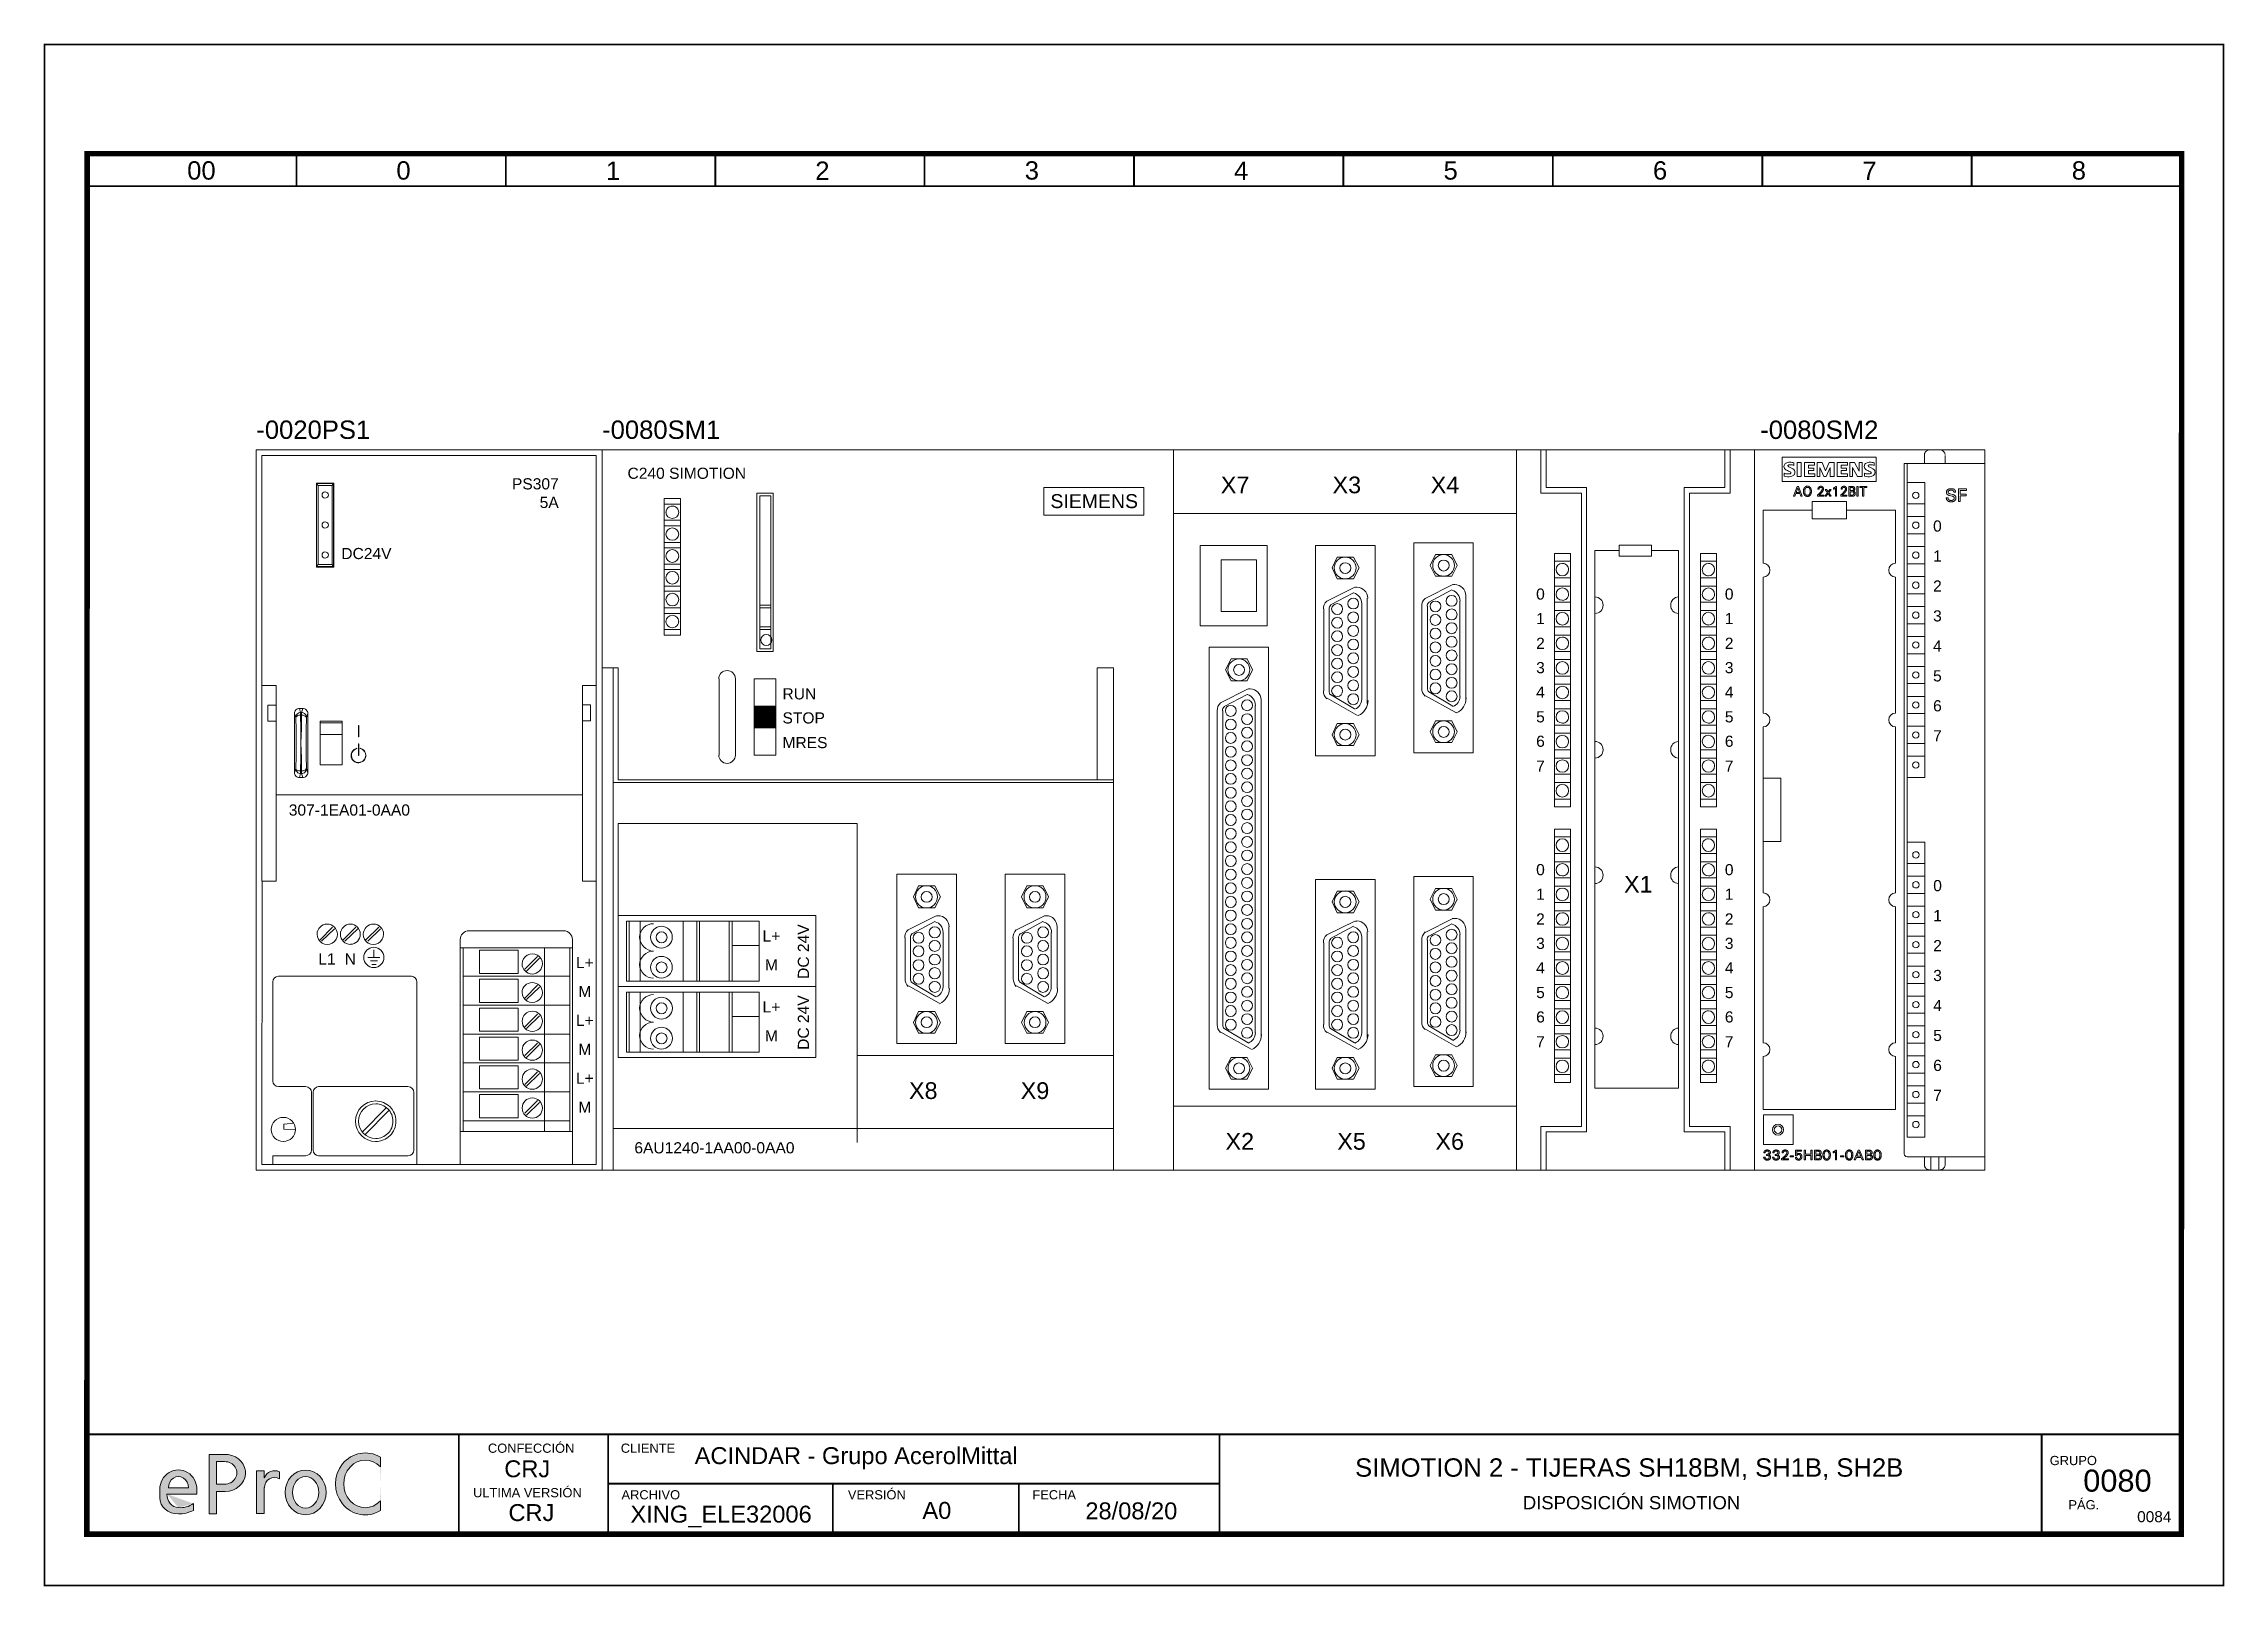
# Model space of a CAD drawing. Header units: millimetres. Extents: x -5035 to 14510, y -7775 to 12.
# Drawn here: x 389.8 to 687, y -2349.5 to -2139.3 of the extents above; entities that cross this region are included whole.
import ezdxf
from ezdxf.enums import TextEntityAlignment as Align

# ---------------------------------------------------------------- set-up
doc = ezdxf.new("R2010")
doc.units = ezdxf.units.MM
for name, color, linetype, lineweight in [('Cables eProC', 81, 'Continuous', 25), ('eProC - L2', 41, 'Continuous', 20), ('Rótulo eProC', 222, 'Continuous', 25), ('Textos eProC', 41, 'Continuous', 25)]:
    doc.layers.add(name, color=color, linetype=linetype, lineweight=lineweight)
doc.styles.get("Standard").update_dxf_attribs({"font": 'arial.ttf'})

msp = doc.modelspace()

# ---------------------------------------------------------------- texts
at = {"layer": 'eProC - L2'}
for s, width, insert, char_height, attachment_point in [('PS307\\P5A', 6.7221, (460.01, -2198.52), 1.519, 3), ('C240 SIMOTION', 21.8018, (469.39, -2197.08), 1.5194, 1), ('X7', 6.7221, (550.25, -2198.29), 2.279, 1), ('X3', 6.7221, (565.48, -2198.29), 2.279, 1), ('X4', 6.7221, (578.86, -2198.29), 2.279, 1), ('SIEMENS', 21.8018, (527.03, -2200.69), 1.899, 1), ('0', 6.7221, (647.92, -2205.04), 1.52, 5), ('DC24V', 6.7221, (437.22, -2208.02), 1.519, 3), ('1', 6.7221, (647.92, -2209.12), 1.52, 5), ('0', 6.7221, (593.82, -2214.31), 1.52, 5), ('0', 6.7221, (619.54, -2214.31), 1.52, 5), ('2', 6.7221, (647.92, -2213.21), 1.52, 5), ('1', 6.7221, (593.82, -2217.64), 1.52, 5), ('1', 6.7221, (619.54, -2217.64), 1.52, 5), ('3', 6.7221, (647.92, -2217.29), 1.52, 5), ('2', 6.7221, (593.82, -2221.01), 1.52, 5), ('2', 6.7221, (619.54, -2221.01), 1.52, 5), ('4', 6.7221, (647.92, -2221.37), 1.52, 5), ('3', 6.7221, (593.82, -2224.34), 1.52, 5), ('3', 6.7221, (619.54, -2224.34), 1.52, 5), ('5', 6.7221, (647.92, -2225.46), 1.52, 5), ('RUN', 6.7221, (490.51, -2227.14), 1.519, 1), ('4', 6.7221, (593.82, -2227.67), 1.52, 5), ('4', 6.7221, (619.54, -2227.67), 1.52, 5), ('6', 6.7221, (647.92, -2229.54), 1.52, 5), ('STOP', 6.7221, (490.51, -2230.42), 1.519, 1), ('5', 6.7221, (593.82, -2231.04), 1.52, 5), ('5', 6.7221, (619.54, -2231.04), 1.52, 5), ('MRES', 6.7221, (490.51, -2233.78), 1.519, 1), ('6', 6.7221, (593.82, -2234.37), 1.52, 5), ('6', 6.7221, (619.54, -2234.37), 1.52, 5), ('7', 6.7221, (647.92, -2233.62), 1.52, 5), ('7', 6.7221, (593.82, -2237.75), 1.52, 5), ('7', 6.7221, (619.54, -2237.75), 1.52, 5), ('307-1EA01-0AA0', 6.7221, (423.22, -2242.97), 1.5194, 1), ('0', 6.7221, (593.82, -2251.87), 1.52, 5), ('X1', 6.7221, (605.21, -2252.7), 2.279, 1), ('0', 6.7221, (619.54, -2251.87), 1.52, 5), ('1', 6.7221, (593.82, -2255.2), 1.52, 5), ('1', 6.7221, (619.54, -2255.2), 1.52, 5), ('0', 6.7221, (647.94, -2254.04), 1.52, 5), ('2', 6.7221, (593.82, -2258.58), 1.52, 5), ('2', 6.7221, (619.54, -2258.58), 1.52, 5), ('1', 6.7221, (647.94, -2258.12), 1.52, 5), ('L+', 6.7221, (489, -2260.13), 1.519, 2), ('3', 6.7221, (593.82, -2261.91), 1.52, 5), ('3', 6.7221, (619.54, -2261.91), 1.52, 5), ('2', 6.7221, (647.94, -2262.21), 1.52, 5), ('L1', 6.7221, (428.42, -2263.27), 1.519, 2), ('N', 6.7221, (431.6, -2263.27), 1.52, 2), ('L+', 6.7221, (463.57, -2263.76), 1.519, 2), ('M', 6.7221, (489, -2264.07), 1.52, 2), ('4', 6.7221, (593.82, -2265.23), 1.52, 5), ('4', 6.7221, (619.54, -2265.23), 1.52, 5), ('M', 6.7221, (463.57, -2267.7), 1.52, 2), ('5', 6.7221, (593.82, -2268.61), 1.52, 5), ('5', 6.7221, (619.54, -2268.61), 1.52, 5), ('3', 6.7221, (647.94, -2266.29), 1.52, 5), ('L+', 6.7221, (489, -2269.8), 1.519, 2), ('4', 6.7221, (647.94, -2270.37), 1.52, 5), ('L+', 6.7221, (463.57, -2271.64), 1.519, 2), ('M', 6.7221, (489, -2273.74), 1.52, 2), ('6', 6.7221, (593.82, -2271.94), 1.52, 5), ('6', 6.7221, (619.54, -2271.94), 1.52, 5), ('5', 6.7221, (647.94, -2274.46), 1.52, 5), ('M', 6.7221, (463.57, -2275.59), 1.52, 2), ('7', 6.7221, (593.82, -2275.31), 1.52, 5), ('7', 6.7221, (619.54, -2275.31), 1.52, 5), ('L+', 6.7221, (463.57, -2279.52), 1.519, 2), ('6', 6.7221, (647.94, -2278.54), 1.52, 5), ('X8', 6.7221, (507.75, -2280.83), 2.279, 1), ('X9', 6.7221, (522.98, -2280.83), 2.279, 1), ('7', 6.7221, (647.94, -2282.62), 1.52, 5), ('M', 6.7221, (463.57, -2283.47), 1.52, 2), ('X2', 6.7221, (550.89, -2287.74), 2.279, 1), ('X5', 6.7221, (566.12, -2287.74), 2.279, 1), ('X6', 6.7221, (579.5, -2287.74), 2.279, 1), ('6AU1240-1AA00-0AA0', 21.8018, (470.32, -2289), 1.5194, 1)]:
    msp.add_mtext_dynamic_manual_height_columns(s, width=width, gutter_width=9.5, heights=[0], dxfattribs=dict(at, insert=insert, char_height=char_height, attachment_point=attachment_point))
at = {"layer": 'eProC - L2', "char_height": 1.519, "attachment_point": 2, "rotation": 90}
for insert in [(492.6, -2263.03), (492.6, -2272.7)]:
    msp.add_mtext_dynamic_manual_height_columns('DC 24V', width=12.0267, gutter_width=9.5, heights=[0], dxfattribs=dict(at, insert=insert))
at = {"layer": 'Textos eProC', "char_height": 2.5, "attachment_point": 7}
for s, insert in [('-0020PS1', (418.79, -2193.19)), ('-0080SM1', (465.92, -2193.19)), ('-0080SM2', (623.77, -2193.2))]:
    msp.add_mtext_dynamic_manual_height_columns(s, width=18.3122, gutter_width=12.5, heights=[0], dxfattribs=dict(at, insert=insert))

# ---------------------------------------------------------------- blocks, each defined once
blk = doc.blocks.new('eProC - Rótulo')
at = {"layer": 'eProC - L2', "lineweight": 0}
h = blk.add_hatch(color=256, dxfattribs=at)
h.dxf.hatch_style = 1
edge = h.paths.add_edge_path()
edge.add_ellipse((18.25, -196.93), major_axis=(0, 2.69), ratio=0.939464, start_angle=270, end_angle=450)
edge.add_line((15.72, -196.93), (15.72, -198.03))
edge.add_ellipse((18.25, -198.03), major_axis=(-2.53, 0), ratio=0.876522, start_angle=0, end_angle=90)
edge.add_arc((18.27, -195.56), 4.68, 269.7405, 295.7776)
edge.add_line((20.31, -199.78), (20.3, -198.83))
edge.add_arc((18.53, -196.37), 3.03, 264.7183, 305.6748, ccw=False)
edge.add_ellipse((18.25, -197.53), major_axis=(0, -1.85), ratio=0.84382, start_angle=270, end_angle=360, ccw=False)
edge.add_line((16.69, -197.53), (20.78, -197.53))
edge.add_line((20.78, -197.53), (20.78, -196.93))
edge = h.paths.add_edge_path(flags=16)
edge.add_line((19.61, -196.67), (16.89, -196.67))
edge.add_ellipse((18.25, -196.65), major_axis=(0, 1.49), ratio=0.911854, start_angle=269.1481, end_angle=450.8519, ccw=False)
edge = h.paths.add_edge_path()
edge.add_ellipse((24.54, -194.65), major_axis=(2.86, 0), ratio=0.887904, start_angle=271.7432, end_angle=440.0131)
edge.add_line((25.03, -192.15), (22.44, -192.15))
edge.add_line((22.44, -192.15), (22.44, -197.19))
edge.add_line((22.44, -197.19), (22.44, -200.23))
edge.add_line((22.44, -200.23), (23.45, -200.23))
edge.add_line((23.45, -200.23), (23.45, -197.19))
edge.add_line((23.45, -197.19), (24.62, -197.19))
edge = h.paths.add_edge_path(flags=16)
edge.add_line((23.45, -196.19), (23.45, -193.11))
edge.add_line((23.45, -193.11), (24.54, -193.11))
edge.add_ellipse((24.54, -194.65), major_axis=(1.68, 0), ratio=0.916927, start_angle=270, end_angle=450, ccw=False)
edge.add_line((24.54, -196.19), (23.45, -196.19))
h.paths.add_polyline_path([(28.88, -200.17), (29.96, -200.17), (29.96, -196.66, -0.579031), (32.03, -195.44), (32.03, -194.49, 0.427002), (29.96, -195.31), (29.96, -194.37), (28.88, -194.37)])
edge = h.paths.add_edge_path()
edge.add_ellipse((35.59, -197.31), major_axis=(0, 3.05), ratio=0.91675, start_angle=0, end_angle=360)
edge = h.paths.add_edge_path(flags=16)
edge.add_ellipse((35.59, -197.31), major_axis=(0, 2.15), ratio=0.833171, start_angle=0, end_angle=360)
edge = h.paths.add_edge_path()
edge.add_ellipse((43.72, -196.15), major_axis=(0, -3.25), ratio=0.901855, start_angle=135.3317, end_angle=404.6683, ccw=False)
edge.add_line((45.78, -193.84), (45.78, -192.51))
edge.add_ellipse((43.72, -196.15), major_axis=(0, -4.22), ratio=0.963019, start_angle=149.5634, end_angle=390.4366)
edge.add_line((45.78, -199.79), (45.78, -198.46))
at = {"layer": 'eProC - L2', "lineweight": 5, "const_width": 0.233}
for points in [[(0, 0), (297, 0), (297, -210), (0, -210), (0, 0)], [(5.78, -189.4), (291.22, -189.4)], [(56.47, -202.92), (56.47, -189.32)], [(76.84, -202.92), (76.84, -189.32)], [(160.14, -203), (160.14, -189.4)], [(76.84, -196.12), (160.14, -196.12)], [(107.46, -202.92), (107.46, -196.12)], [(132.8, -202.92), (132.8, -196.12)]]:
    blk.add_lwpolyline(points, dxfattribs=at)
at = {"layer": 'eProC - L2', "lineweight": 40, "const_width": 0.75}
blk.add_lwpolyline([(5.78, -203), (291.25, -203), (291.29, -14.87), (5.82, -14.87)], close=True, dxfattribs=at)
at = {"layer": 'eProC - L2', "lineweight": 5, "const_width": 0.233}
for points in [[(34.34, -19.31), (5.78, -19.31), (5.78, -14.87), (34.34, -14.87)], [(62.9, -19.31), (34.34, -19.31), (34.34, -14.87), (62.9, -14.87)], [(91.44, -19.31), (62.88, -19.31), (62.88, -14.87), (91.44, -14.87)], [(119.96, -19.31), (91.4, -19.31), (91.4, -14.87), (119.96, -14.87)], [(148.52, -19.31), (119.96, -19.31), (119.96, -14.87), (148.52, -14.87)], [(177.06, -19.31), (148.5, -19.31), (148.5, -14.87), (177.06, -14.87)], [(205.58, -19.31), (177.02, -19.31), (177.02, -14.87), (205.58, -14.87)], [(234.14, -19.31), (205.58, -19.31), (205.58, -14.87), (234.14, -14.87)], [(262.68, -19.31), (234.12, -19.31), (234.12, -14.87), (262.68, -14.87)], [(291.2, -19.31), (262.64, -19.31), (262.64, -14.87), (291.2, -14.87)]]:
    blk.add_lwpolyline(points, close=True, dxfattribs=at)
at = {"layer": 'eProC - L2', "lineweight": 0, "const_width": 0.233}
blk.add_lwpolyline([(272.21, -203), (272.21, -189.4)], dxfattribs=at)
at = {"layer": 'eProC - L2', "lineweight": 0}
for points in [[(22.44, -197.19), (22.44, -192.15), (25.03, -192.15)], [(23.45, -197.19), (23.45, -200.23), (22.44, -200.23), (22.44, -192.15), (23.45, -192.15)], [(23.45, -193.11), (23.45, -196.19)], [(24.54, -193.11), (23.45, -193.11), (23.45, -196.19), (24.54, -196.19)], [(45.78, -192.51), (45.78, -193.84)], [(29.96, -196.63), (29.96, -200.17), (28.88, -200.17), (28.88, -194.37), (29.96, -194.37), (29.96, -195.31)], [(32.03, -195.44), (32.03, -194.49)], [(15.72, -196.93), (15.72, -198.03)], [(20.78, -197.53), (16.69, -197.53)], [(16.89, -196.67), (19.61, -196.67)], [(20.31, -199.78), (20.3, -198.83)], [(20.78, -197.53), (20.78, -196.93)], [(24.62, -197.19), (23.45, -197.19)], [(45.78, -198.46), (45.78, -199.79)]]:
    blk.add_lwpolyline(points, dxfattribs=at)
for centre, radius, start, end in [((31.39, -195.89), 1.54, 65.488, 157.9784), ((31.35, -196.65), 1.38, 60.4085, 180.6971), ((18.53, -196.37), 3.03, 264.7183, 305.6748), ((18.27, -195.56), 4.68, 269.7405, 295.7776)]:
    blk.add_arc(centre, radius, start, end, dxfattribs=at)
for centre, major_axis, ratio, start_param, end_param in [((24.54, -194.65), (1.68, 0), 0.916927, 4.712389, 7.853982), ((24.54, -194.65), (2.86, 0), 0.887904, 4.742813, 7.679678), ((43.72, -196.15), (0, -4.22), 0.963019, 2.610374, 6.814404), ((43.72, -196.15), (0, -3.25), 0.901855, 2.361983, 7.062795), ((18.25, -196.93), (0, 2.69), 0.939464, 4.712389, 7.853982), ((18.25, -196.65), (0, 1.49), 0.911854, 4.697521, 7.86885), ((18.25, -198.03), (-2.53, 0), 0.876522, 0, 1.570796), ((18.25, -197.53), (0, -1.85), 0.84382, 4.712389, 6.283185)]:
    blk.add_ellipse(centre, major_axis=major_axis, ratio=ratio, start_param=start_param, end_param=end_param, dxfattribs=at)
for major_axis, ratio in [((0, 3.05), 0.91675), ((0, 2.15), 0.833171)]:
    blk.add_ellipse((35.59, -197.31), major_axis=major_axis, ratio=ratio, dxfattribs=at)
at = {"layer": 'eProC - L2', "lineweight": 20, "char_height": 2.5, "attachment_point": 7}
for s, insert in [('{\\fArial|b0|i0|c0|p18;00}', (19.45, -18.45)), ('{\\fArial|b0|i0|c0|p18;0}', (47.96, -18.45)), ('{\\fArial|b0|i0|c0|p18;1}', (76.52, -18.45)), ('{\\fArial|b0|i0|c0|p18;2}', (105.06, -18.45)), ('{\\fArial|b0|i0|c0|p18;3}', (133.61, -18.45)), ('{\\fArial|b0|i0|c0|p18;4}', (162.14, -18.45)), ('{\\fArial|b0|i0|c0|p18;5}', (190.69, -18.45)), ('{\\fArial|b0|i0|c0|p18;6}', (219.23, -18.45)), ('{\\fArial|b0|i0|c0|p18;7}', (247.77, -18.45)), ('{\\fArial|b0|i0|c0|p18;8}', (276.31, -18.45))]:
    blk.add_mtext(s, dxfattribs=dict(at, insert=insert))
at = {"layer": 'eProC - L2', "attachment_point": 7}
for s, insert, char_height in [('{\\fArial|b0|i0|c0|p18;CONFECCIÓN }', (60.44, -191.93), 1.2552), ('{\\fArial|b0|i0|c0|p18;CRJ}', (62.67, -195.28), 2.3051), ('{\\fArial|b0|i0|c0|p18;CLIENTE}', (78.55, -191.93), 1.2552), ('{\\fArial|b0|i0|c0|p18;ACINDAR - Grupo AcerolMittal}', (88.62, -194.15), 2.3051), ('{\\fArial|b0|i0|c0|p18;GRUPO}', (273.31, -193.61), 1.2552), ('{\\fArial|b0|i0|c0|p18;ULTIMA VERSIÓN}', (58.42, -197.99), 1.2552), ('{\\fArial|b0|i0|c0|p18;CRJ}', (63.24, -201.25), 2.3051), ('{\\fArial|b0|i0|c0|p18;ARCHIVO}', (78.65, -198.28), 1.2552), ('{\\fArial|b0|i0|c0|p18;XING_ELE32006}', (79.87, -202.09), 2.3051), ('{\\fArial|b0|i0|c0|p18;VERSIÓN}', (109.5, -198.28), 1.2552), ('{\\fArial|b0|i0|c0|p18;A0}', (119.66, -200.95), 2.3051), ('{\\fArial|b0|i0|c0|p18;FECHA}', (134.65, -198.28), 1.2552), ('{\\fArial|b0|i0|c0|p18;28/08/20}', (141.87, -201.01), 2.3051), ('{\\fArial|b0|i0|c0|p18;PÁG.}', (275.86, -199.64), 1.2552)]:
    blk.add_mtext(s, dxfattribs=dict(at, insert=insert, char_height=char_height))
at = {"layer": 'eProC - L2', "insert": (215.99, -192.67), "char_height": 2.5, "width": 89.0143, "attachment_point": 2}
blk.add_mtext('{\\fArial|b0|i0|c0|p18;SIMOTION 2 - TIJERAS SH18BM, SH1B, SH2B}', dxfattribs=at)
at = {"layer": 'eProC - L2'}
for tag, p in [('GR', (284.94, -193.11)), ('PG', (284.94, -198.93))]:
    blk.add_attdef(tag, text='', height=3, dxfattribs=at).set_placement(p, align=Align.MIDDLE)
blk.add_attdef('DESCRIPCIÓN', text='', height=1.8, dxfattribs=at).set_placement((216.31, -199.61), align=Align.CENTER)

# ---------------------------------------------------------------- linework, layer by layer
at = {"layer": 'eProC - L2'}
for p, q in [((418.79, -2292.79), (418.79, -2194.63)), ((418.79, -2194.63), (465.92, -2194.63)), ((465.92, -2194.63), (418.79, -2194.63)), ((418.79, -2194.63), (418.79, -2292.79)), ((465.1, -2195.4), (419.56, -2195.4)), ((419.56, -2195.4), (419.56, -2253.43)), ((465.1, -2253.43), (465.1, -2195.4)), ((465.92, -2194.63), (465.92, -2292.79)), ((465.92, -2194.63), (465.92, -2292.79)), ((465.92, -2194.63), (465.92, -2292.79)), ((465.92, -2292.79), (465.92, -2194.63)), ((465.92, -2194.63), (465.92, -2292.79)), ((465.92, -2292.79), (465.92, -2194.63)), ((465.92, -2292.79), (465.92, -2194.63)), ((426.98, -2210.65), (426.98, -2199.19)), ((426.98, -2199.19), (429.38, -2199.19)), ((426.98, -2210.55), (426.98, -2199.24)), ((426.98, -2199.24), (429.33, -2199.24)), ((426.98, -2199.24), (427.23, -2199.49)), ((427.23, -2199.49), (427.23, -2210.29)), ((427.23, -2199.49), (429.13, -2199.49)), ((429.13, -2199.49), (429.33, -2199.24)), ((429.13, -2210.29), (429.13, -2199.49)), ((429.33, -2199.24), (429.33, -2210.55)), ((429.38, -2199.19), (429.38, -2210.65)), ((426.98, -2202.36), (426.98, -2202.36)), ((429.33, -2202.36), (429.38, -2202.36)), ((474.37, -2219.91), (474.37, -2201.29)), ((474.37, -2201.29), (476.62, -2201.29)), ((474.37, -2202.05), (476.62, -2202.05)), ((476.62, -2201.29), (476.62, -2219.91)), ((426.98, -2203.33), (426.98, -2203.33)), ((429.33, -2203.33), (429.38, -2203.33)), ((474.37, -2204.25), (476.62, -2204.25)), ((474.37, -2205.02), (476.62, -2205.02)), ((426.98, -2206.45), (426.98, -2206.45)), ((426.98, -2207.43), (426.98, -2207.43)), ((429.33, -2206.45), (429.38, -2206.45)), ((429.33, -2207.43), (429.38, -2207.43)), ((474.37, -2207.27), (476.62, -2207.27)), ((474.37, -2207.99), (476.62, -2207.99)), ((426.98, -2208.96), (426.98, -2208.96)), ((427.23, -2210.29), (426.98, -2210.55)), ((429.33, -2210.55), (426.98, -2210.55)), ((426.98, -2210.55), (426.98, -2210.55)), ((429.38, -2210.65), (426.98, -2210.65)), ((427.23, -2210.29), (429.13, -2210.29)), ((429.13, -2210.29), (429.33, -2210.55)), ((429.33, -2208.96), (429.38, -2208.96)), ((429.33, -2210.55), (429.38, -2210.55)), ((474.37, -2210.24), (476.62, -2210.24)), ((474.37, -2210.96), (476.62, -2210.96)), ((474.37, -2213.21), (476.62, -2213.21)), ((474.37, -2213.93), (476.62, -2213.93)), ((474.37, -2216.18), (476.62, -2216.18)), ((474.37, -2216.95), (476.62, -2216.95)), ((474.37, -2219.15), (476.62, -2219.15)), ((476.62, -2219.91), (474.37, -2219.91)), ((465.92, -2224.37), (468.12, -2224.37)), ((467.41, -2224.37), (467.41, -2292.79)), ((468.12, -2224.37), (468.12, -2239.62)), ((419.56, -2226.77), (421.5, -2226.77)), ((421.5, -2226.77), (421.5, -2253.43)), ((465.1, -2226.77), (463.26, -2226.77)), ((463.26, -2226.77), (463.26, -2253.43)), ((420.38, -2231.63), (420.38, -2229.43)), ((420.38, -2229.43), (421.5, -2229.43)), ((421.5, -2231.63), (420.38, -2231.63)), ((424.06, -2230.3), (424.01, -2230.46)), ((424.01, -2230.46), (424.01, -2230.56)), ((424.16, -2231.12), (424.01, -2230.56)), ((424.01, -2230.56), (424.01, -2238.65)), ((424.11, -2230.2), (424.06, -2230.3)), ((424.16, -2230.1), (424.11, -2230.2)), ((424.32, -2230), (424.16, -2230.1)), ((424.21, -2230.87), (424.16, -2231.02)), ((424.16, -2231.12), (424.21, -2231.02)), ((424.16, -2231.02), (424.16, -2231.12)), ((424.16, -2231.17), (424.16, -2231.12)), ((424.16, -2231.12), (424.16, -2231.12)), ((424.16, -2231.12), (424.16, -2231.17)), ((424.21, -2232.76), (424.16, -2231.17)), ((424.27, -2230.76), (424.21, -2230.87)), ((424.21, -2231.02), (424.27, -2230.97)), ((424.37, -2230.66), (424.27, -2230.76)), ((424.27, -2230.97), (424.37, -2230.92)), ((424.42, -2229.94), (424.32, -2230)), ((424.47, -2230.56), (424.37, -2230.66)), ((424.37, -2230.92), (424.47, -2230.87)), ((424.52, -2229.89), (424.42, -2229.94)), ((424.57, -2230.51), (424.47, -2230.56)), ((424.47, -2230.87), (424.57, -2230.81)), ((424.67, -2229.89), (424.52, -2229.89)), ((424.73, -2230.46), (424.57, -2230.51)), ((424.57, -2230.81), (424.73, -2230.81)), ((424.83, -2230.46), (424.67, -2229.89)), ((424.67, -2229.89), (425.14, -2229.89)), ((424.83, -2230.46), (424.73, -2230.46)), ((424.73, -2230.81), (424.83, -2230.81)), ((424.93, -2230.46), (424.83, -2230.46)), ((424.83, -2230.56), (424.83, -2230.46)), ((424.83, -2230.81), (424.83, -2230.56)), ((424.93, -2230.81), (424.83, -2230.81)), ((424.83, -2230.81), (424.88, -2232.61)), ((425.14, -2229.89), (424.93, -2230.46)), ((424.93, -2230.46), (424.93, -2230.56)), ((425.08, -2230.46), (424.93, -2230.46)), ((424.93, -2230.56), (424.93, -2230.81)), ((424.93, -2232.61), (424.93, -2230.81)), ((424.93, -2230.81), (425.08, -2230.81)), ((425.19, -2230.51), (425.08, -2230.46)), ((425.08, -2230.81), (425.19, -2230.81)), ((425.24, -2229.89), (425.14, -2229.89)), ((425.34, -2230.56), (425.19, -2230.51)), ((425.19, -2230.81), (425.29, -2230.87)), ((425.39, -2229.94), (425.24, -2229.89)), ((425.29, -2230.87), (425.44, -2230.92)), ((425.44, -2230.66), (425.34, -2230.56)), ((425.49, -2230), (425.39, -2229.94)), ((425.55, -2230.76), (425.44, -2230.66)), ((425.44, -2230.92), (425.49, -2230.97)), ((425.6, -2230.1), (425.49, -2230)), ((425.49, -2230.97), (425.6, -2231.02)), ((425.6, -2230.87), (425.55, -2230.76)), ((425.7, -2230.2), (425.6, -2230.1)), ((425.6, -2231.02), (425.6, -2230.87)), ((425.65, -2231.12), (425.6, -2231.02)), ((425.6, -2231.02), (425.6, -2231.12)), ((425.6, -2231.12), (425.65, -2231.17)), ((425.65, -2231.17), (425.6, -2232.76)), ((425.8, -2230.56), (425.65, -2231.12)), ((425.65, -2231.12), (425.65, -2231.17)), ((425.65, -2231.12), (425.65, -2231.12)), ((425.75, -2230.3), (425.7, -2230.2)), ((425.8, -2230.46), (425.75, -2230.3)), ((425.8, -2230.56), (425.8, -2230.46)), ((425.8, -2238.65), (425.8, -2230.56)), ((430.51, -2231.63), (427.49, -2231.63)), ((427.49, -2231.63), (427.49, -2237.57)), ((427.49, -2231.84), (430.51, -2231.84)), ((430.51, -2237.57), (430.51, -2231.63)), ((432.76, -2232.2), (432.71, -2232.2)), ((432.71, -2232.2), (432.71, -2233.78)), ((432.76, -2233.78), (432.76, -2232.2)), ((463.26, -2229.38), (464.34, -2229.38)), ((464.34, -2231.58), (463.26, -2231.58)), ((464.34, -2229.38), (464.34, -2231.58)), ((424.21, -2234.6), (424.21, -2232.76)), ((424.21, -2236.44), (424.21, -2234.6)), ((424.88, -2232.61), (424.88, -2234.6)), ((424.88, -2234.6), (424.93, -2232.61)), ((424.88, -2234.6), (424.93, -2236.6)), ((424.88, -2236.6), (424.88, -2234.6)), ((425.6, -2232.76), (425.6, -2234.6)), ((425.6, -2234.6), (425.6, -2236.44)), ((427.49, -2233.42), (430.51, -2233.42)), ((432.71, -2233.78), (432.76, -2233.78)), ((432.71, -2236.29), (432.71, -2234.7)), ((432.71, -2234.7), (432.76, -2234.7)), ((432.76, -2234.7), (432.76, -2236.29)), ((424.01, -2238.65), (424.16, -2238.08)), ((424.16, -2238.03), (424.21, -2236.44)), ((424.16, -2238.03), (424.16, -2238.08)), ((424.16, -2238.08), (424.16, -2238.03)), ((424.16, -2238.08), (424.16, -2238.18)), ((424.16, -2238.08), (424.16, -2238.08)), ((424.16, -2238.08), (424.21, -2238.18)), ((424.83, -2238.39), (424.88, -2236.6)), ((424.93, -2236.6), (424.93, -2238.39)), ((425.6, -2236.44), (425.65, -2238.03)), ((425.6, -2238.08), (425.65, -2238.03)), ((425.6, -2238.18), (425.6, -2238.08)), ((425.6, -2238.18), (425.65, -2238.08)), ((425.65, -2238.03), (425.65, -2238.08)), ((425.65, -2238.08), (425.65, -2238.08)), ((425.65, -2238.08), (425.8, -2238.65)), ((427.49, -2237.57), (430.51, -2237.57)), ((432.51, -2235.32), (432.51, -2235.37)), ((432.76, -2236.29), (432.71, -2236.29)), ((432.97, -2235.37), (432.97, -2235.32)), ((424.01, -2238.65), (424.01, -2238.75)), ((424.01, -2238.75), (424.06, -2238.9)), ((424.06, -2238.9), (424.11, -2239)), ((424.11, -2239), (424.16, -2239.11)), ((424.16, -2238.18), (424.21, -2238.34)), ((424.16, -2239.11), (424.32, -2239.21)), ((424.21, -2238.18), (424.27, -2238.24)), ((424.21, -2238.34), (424.27, -2238.44)), ((424.27, -2238.24), (424.37, -2238.29)), ((424.27, -2238.44), (424.37, -2238.54)), ((424.32, -2239.21), (424.42, -2239.26)), ((424.37, -2238.29), (424.47, -2238.34)), ((424.37, -2238.54), (424.47, -2238.65)), ((424.42, -2239.26), (424.52, -2239.31)), ((424.47, -2238.34), (424.57, -2238.39)), ((424.47, -2238.65), (424.57, -2238.7)), ((424.52, -2239.31), (424.67, -2239.31)), ((424.57, -2238.39), (424.73, -2238.39)), ((424.57, -2238.7), (424.73, -2238.75)), ((424.83, -2238.75), (424.67, -2239.31)), ((424.67, -2239.31), (425.14, -2239.31)), ((424.73, -2238.39), (424.83, -2238.39)), ((424.73, -2238.75), (424.83, -2238.75)), ((424.93, -2238.39), (424.83, -2238.39)), ((424.83, -2238.39), (424.83, -2238.65)), ((424.83, -2238.65), (424.83, -2238.75)), ((424.83, -2238.75), (424.93, -2238.75)), ((424.93, -2238.65), (424.93, -2238.39)), ((424.93, -2238.39), (425.08, -2238.39)), ((424.93, -2238.75), (424.93, -2238.65)), ((425.14, -2239.31), (424.93, -2238.75)), ((424.93, -2238.75), (425.08, -2238.75)), ((425.08, -2238.39), (425.19, -2238.39)), ((425.08, -2238.75), (425.19, -2238.7)), ((425.24, -2239.31), (425.14, -2239.31)), ((425.19, -2238.39), (425.29, -2238.34)), ((425.19, -2238.7), (425.34, -2238.65)), ((425.39, -2239.26), (425.24, -2239.31)), ((425.29, -2238.34), (425.44, -2238.29)), ((425.34, -2238.65), (425.44, -2238.54)), ((425.49, -2239.21), (425.39, -2239.26)), ((425.44, -2238.29), (425.49, -2238.24)), ((425.44, -2238.54), (425.55, -2238.44)), ((425.49, -2238.24), (425.6, -2238.18)), ((425.6, -2239.11), (425.49, -2239.21)), ((425.55, -2238.44), (425.6, -2238.34)), ((425.6, -2238.34), (425.6, -2238.18)), ((425.7, -2239), (425.6, -2239.11)), ((425.75, -2238.9), (425.7, -2239)), ((425.8, -2238.75), (425.75, -2238.9)), ((425.8, -2238.65), (425.8, -2238.75)), ((421.5, -2241.66), (463.26, -2241.66)), ((468.12, -2275.29), (468.12, -2245.55)), ((419.61, -2253.43), (419.56, -2292.02)), ((421.5, -2253.43), (419.61, -2253.43)), ((463.26, -2253.43), (465.1, -2253.43)), ((465.1, -2292.02), (465.1, -2253.43)), ((468.12, -2258.09), (468.12, -2267.76)), ((469.25, -2258.86), (469.25, -2267.05)), ((469.61, -2267.05), (469.61, -2258.86)), ((471.09, -2267.05), (471.09, -2258.86)), ((476.98, -2267.05), (476.98, -2258.86)), ((479.18, -2258.86), (478.82, -2258.86)), ((478.82, -2258.86), (478.82, -2267.05)), ((479.18, -2267.05), (479.18, -2258.86)), ((427.49, -2261.42), (429.18, -2259.68)), ((427.69, -2261.62), (429.43, -2259.93)), ((430.61, -2261.42), (432.35, -2259.68)), ((430.87, -2261.62), (432.61, -2259.93)), ((433.73, -2261.42), (435.47, -2259.68)), ((433.99, -2261.62), (435.73, -2259.93)), ((446.58, -2261.37), (446.58, -2292.02)), ((447.76, -2260.19), (460.7, -2260.19)), ((461.88, -2261.37), (461.88, -2292.02)), ((433.99, -2263.82), (435.63, -2263.82)), ((434.35, -2264.28), (435.32, -2264.28)), ((434.55, -2264.8), (435.12, -2264.8)), ((434.81, -2262.8), (434.81, -2263.82)), ((446.58, -2262.49), (461.88, -2262.49)), ((446.99, -2262.49), (446.99, -2287.52)), ((449.19, -2266.02), (449.19, -2262.85)), ((449.19, -2262.85), (454.46, -2262.85)), ((454.46, -2262.85), (454.46, -2266.02)), ((455.38, -2265.41), (457.12, -2263.67)), ((455.64, -2265.67), (457.38, -2263.93)), ((458.09, -2262.49), (458.09, -2287.52)), ((461.52, -2262.49), (461.52, -2287.52)), ((421.04, -2267.15), (421.04, -2280.66)), ((421.81, -2266.38), (439.93, -2266.38)), ((440.69, -2267.15), (440.69, -2292.02)), ((446.99, -2266.38), (461.52, -2266.38)), ((454.46, -2266.02), (449.19, -2266.02)), ((449.19, -2269.96), (449.19, -2266.79)), ((449.19, -2266.79), (454.46, -2266.79)), ((454.46, -2266.79), (454.46, -2269.96)), ((455.38, -2269.35), (457.12, -2267.61)), ((455.64, -2269.56), (457.38, -2267.87)), ((468.12, -2267.76), (468.12, -2277.44)), ((478.82, -2267.05), (479.18, -2267.05)), ((446.99, -2270.32), (461.52, -2270.32)), ((454.46, -2269.96), (449.19, -2269.96)), ((449.19, -2273.85), (449.19, -2270.73)), ((449.19, -2270.73), (454.46, -2270.73)), ((454.46, -2270.73), (454.46, -2273.85)), ((469.25, -2268.53), (469.25, -2276.72)), ((469.61, -2276.72), (469.61, -2268.53)), ((471.09, -2276.72), (471.09, -2268.53)), ((476.98, -2276.72), (476.98, -2268.53)), ((479.18, -2268.53), (478.82, -2268.53)), ((478.82, -2268.53), (478.82, -2276.72)), ((479.18, -2276.72), (479.18, -2268.53)), ((455.38, -2273.29), (457.12, -2271.55)), ((455.64, -2273.5), (457.38, -2271.76)), ((446.99, -2274.26), (461.52, -2274.26)), ((454.46, -2273.85), (449.19, -2273.85)), ((454.46, -2274.67), (449.19, -2274.67)), ((449.19, -2274.67), (449.19, -2277.8)), ((454.46, -2277.8), (454.46, -2274.67)), ((455.38, -2277.18), (457.12, -2275.49)), ((455.64, -2277.44), (457.38, -2275.7)), ((478.82, -2276.72), (479.18, -2276.72)), ((446.99, -2278.2), (461.52, -2278.2)), ((449.19, -2277.8), (454.46, -2277.8)), ((449.19, -2281.74), (449.19, -2278.61)), ((449.19, -2278.61), (454.46, -2278.61)), ((454.46, -2278.61), (454.46, -2281.74)), ((455.38, -2281.12), (457.12, -2279.43)), ((455.64, -2281.38), (457.38, -2279.64)), ((421.81, -2281.43), (425.49, -2281.43)), ((426.31, -2282.2), (426.31, -2290.08)), ((426.52, -2282.2), (426.52, -2290.08)), ((427.29, -2281.43), (439.46, -2281.43)), ((440.28, -2282.2), (440.28, -2290.08)), ((446.99, -2282.15), (461.52, -2282.15)), ((454.46, -2281.74), (449.19, -2281.74)), ((454.46, -2282.5), (449.19, -2282.5)), ((449.19, -2282.5), (449.19, -2285.68)), ((454.46, -2285.68), (454.46, -2282.5)), ((436.55, -2284.29), (433.22, -2287.62)), ((433.58, -2287.98), (436.91, -2284.65)), ((449.19, -2285.68), (454.46, -2285.68)), ((455.38, -2285.06), (457.12, -2283.32)), ((455.64, -2285.32), (457.38, -2283.58)), ((422.53, -2286.55), (423.86, -2286.39)), ((422.53, -2287.21), (422.53, -2286.55)), ((424.11, -2287.26), (422.53, -2287.21)), ((446.58, -2287.52), (461.88, -2287.52)), ((446.99, -2286.09), (461.52, -2286.09)), ((421.04, -2292.02), (421.04, -2290.85)), ((421.04, -2290.85), (425.49, -2290.85)), ((427.29, -2290.85), (439.46, -2290.85)), ((465.92, -2292.79), (418.79, -2292.79)), ((418.79, -2292.79), (465.92, -2292.79)), ((419.56, -2292.02), (465.1, -2292.02))]:
    msp.add_line(p, q, dxfattribs=at)
at = {"layer": 'eProC - L2', "lineweight": 9}
for p, q in [((622.98, -2194.63), (465.92, -2194.63)), ((622.98, -2292.79), (622.98, -2194.63))]:
    msp.add_line(p, q, dxfattribs=at)
at = {"layer": 'eProC - L2', "lineweight": 13}
for p, q in [((465.92, -2194.63), (590.54, -2194.63)), ((543.81, -2194.63), (543.81, -2292.79)), ((590.54, -2194.63), (590.54, -2292.79)), ((622.98, -2194.63), (590.54, -2194.63)), ((590.54, -2194.63), (590.54, -2292.79)), ((593.86, -2200.57), (593.86, -2194.63)), ((594.58, -2194.63), (594.58, -2199.8)), ((618.94, -2199.8), (618.94, -2194.63)), ((619.66, -2194.63), (619.66, -2200.57)), ((622.98, -2292.79), (622.98, -2194.63)), ((489.26, -2200.57), (487.01, -2200.57)), ((487.01, -2200.57), (487.01, -2222.11)), ((488.9, -2200.93), (487.42, -2200.93)), ((487.42, -2200.93), (487.42, -2221.76)), ((488.9, -2221.76), (488.9, -2200.93)), ((489.26, -2222.11), (489.26, -2200.57)), ((526.11, -2199.8), (539.77, -2199.8)), ((526.11, -2199.8), (526.11, -2203.54)), ((539.77, -2199.8), (539.77, -2203.54)), ((599.39, -2200.57), (593.86, -2200.57)), ((594.58, -2199.8), (600.11, -2199.8)), ((599.39, -2286.85), (599.39, -2200.57)), ((600.11, -2199.8), (600.11, -2287.57)), ((613.41, -2287.57), (613.41, -2199.8)), ((613.41, -2199.8), (618.94, -2199.8)), ((619.66, -2200.57), (614.13, -2200.57)), ((614.13, -2200.57), (614.13, -2286.85)), ((539.77, -2203.54), (526.11, -2203.54)), ((543.81, -2203.33), (590.54, -2203.33)), ((547.45, -2207.68), (547.45, -2218.63)), ((556.56, -2207.68), (547.45, -2207.68)), ((556.56, -2218.63), (556.56, -2207.68)), ((571.29, -2207.68), (563.16, -2207.68)), ((563.16, -2207.68), (563.16, -2236.34)), ((571.29, -2236.34), (571.29, -2207.68)), ((584.65, -2207.32), (576.57, -2207.32)), ((576.57, -2207.32), (576.57, -2235.93)), ((584.65, -2235.93), (584.65, -2207.32)), ((601.23, -2281.63), (601.23, -2208.35)), ((601.23, -2208.35), (604.56, -2208.35)), ((608.96, -2207.63), (604.56, -2207.63)), ((604.56, -2207.63), (604.56, -2209.12)), ((608.96, -2209.12), (608.96, -2207.63)), ((608.96, -2208.35), (612.64, -2208.35)), ((612.64, -2208.35), (612.64, -2281.63)), ((550.31, -2209.63), (555.12, -2209.63)), ((550.31, -2213.16), (550.31, -2209.63)), ((555.12, -2209.63), (555.12, -2213.16)), ((565.41, -2210.75), (566.13, -2209.27)), ((566.13, -2212.24), (565.41, -2210.75)), ((566.13, -2209.27), (568.33, -2209.27)), ((568.33, -2209.27), (569.09, -2210.75)), ((569.09, -2210.75), (568.33, -2212.24)), ((578.77, -2210.39), (579.53, -2208.91)), ((579.53, -2211.88), (578.77, -2210.39)), ((579.53, -2208.91), (581.73, -2208.91)), ((581.73, -2208.91), (582.45, -2210.39)), ((582.45, -2210.39), (581.73, -2211.88)), ((595.71, -2243.3), (595.71, -2208.76)), ((595.71, -2208.76), (597.91, -2208.76)), ((595.71, -2209.83), (597.91, -2209.83)), ((597.91, -2208.76), (597.91, -2243.3)), ((604.56, -2209.12), (608.96, -2209.12)), ((615.61, -2243.3), (615.61, -2208.76)), ((615.61, -2208.76), (617.81, -2208.76)), ((615.61, -2209.83), (617.81, -2209.83)), ((617.81, -2208.76), (617.81, -2243.3)), ((550.31, -2216.69), (550.31, -2213.16)), ((555.12, -2213.16), (555.12, -2216.69)), ((564.69, -2215.26), (568.53, -2213.36)), ((565.2, -2215.77), (568.33, -2214.13)), ((568.33, -2212.24), (566.13, -2212.24)), ((578.1, -2214.9), (581.89, -2213)), ((578.61, -2215.41), (581.73, -2213.72)), ((581.73, -2211.88), (579.53, -2211.88)), ((595.71, -2212.08), (597.91, -2212.08)), ((595.71, -2213.21), (597.91, -2213.21)), ((615.61, -2212.08), (617.81, -2212.08)), ((615.61, -2213.21), (617.81, -2213.21)), ((487.42, -2216.18), (487.42, -2215.82)), ((487.42, -2215.82), (488.9, -2215.82)), ((488.9, -2216.18), (487.42, -2216.18)), ((488.9, -2215.82), (488.9, -2216.18)), ((555.12, -2216.69), (550.31, -2216.69)), ((564.28, -2216.33), (564.28, -2227.49)), ((565, -2216.33), (565, -2227.49)), ((569.45, -2215.61), (569.45, -2228.61)), ((570.22, -2214.85), (570.22, -2229.23)), ((577.64, -2215.97), (577.64, -2227.13)), ((578.41, -2215.97), (578.41, -2227.13)), ((582.81, -2215.26), (582.81, -2228.26)), ((583.63, -2214.49), (583.63, -2228.87)), ((595.71, -2215.41), (597.91, -2215.41)), ((595.71, -2216.54), (597.91, -2216.54)), ((615.61, -2215.41), (617.81, -2215.41)), ((615.61, -2216.54), (617.81, -2216.54)), ((487.42, -2219.15), (487.42, -2218.79)), ((487.42, -2218.79), (488.9, -2218.79)), ((488.9, -2219.15), (487.42, -2219.15)), ((488.9, -2218.79), (488.9, -2219.15)), ((547.45, -2218.63), (556.56, -2218.63)), ((595.71, -2218.79), (597.91, -2218.79)), ((595.71, -2219.91), (597.91, -2219.91)), ((615.61, -2218.79), (617.81, -2218.79)), ((615.61, -2219.91), (617.81, -2219.91)), ((487.01, -2222.11), (489.26, -2222.11)), ((487.42, -2221.76), (488.9, -2221.76)), ((556.76, -2221.55), (548.67, -2221.55)), ((548.67, -2221.55), (548.67, -2281.79)), ((550.88, -2224.62), (551.64, -2223.14)), ((551.64, -2223.14), (553.84, -2223.14)), ((553.84, -2223.14), (554.56, -2224.62)), ((556.76, -2281.79), (556.76, -2221.55)), ((595.71, -2222.11), (597.91, -2222.11)), ((595.71, -2223.24), (597.91, -2223.24)), ((615.61, -2222.11), (617.81, -2222.11)), ((615.61, -2223.24), (617.81, -2223.24)), ((481.89, -2225.85), (481.89, -2236.24)), ((484.09, -2225.85), (484.09, -2236.24)), ((486.65, -2236.24), (486.65, -2225.85)), ((486.65, -2225.85), (489.62, -2225.85)), ((489.62, -2225.85), (489.62, -2236.24)), ((533.42, -2239.62), (533.42, -2224.37)), ((533.42, -2224.37), (535.62, -2224.37)), ((535.62, -2224.37), (535.62, -2292.79)), ((551.64, -2226.11), (550.88, -2224.62)), ((553.84, -2226.11), (551.64, -2226.11)), ((554.56, -2224.62), (553.84, -2226.11)), ((595.71, -2225.49), (597.91, -2225.49)), ((615.61, -2225.49), (617.81, -2225.49)), ((550.21, -2229.13), (554, -2227.23)), ((550.72, -2229.64), (553.84, -2228)), ((555.74, -2228.72), (555.74, -2274.72)), ((564.74, -2228.51), (568.89, -2230.87)), ((565.2, -2228), (568.48, -2229.94)), ((578.15, -2228.15), (582.3, -2230.46)), ((578.61, -2227.64), (581.89, -2229.59)), ((595.71, -2226.57), (597.91, -2226.57)), ((595.71, -2228.82), (597.91, -2228.82)), ((615.61, -2226.57), (617.81, -2226.57)), ((615.61, -2228.82), (617.81, -2228.82)), ((489.62, -2229.59), (486.65, -2229.59)), ((486.65, -2229.59), (486.65, -2232.55)), ((489.62, -2229.59), (486.65, -2229.59)), ((486.65, -2229.59), (486.65, -2232.55)), ((489.62, -2232.55), (489.62, -2229.59)), ((489.62, -2232.55), (489.62, -2229.59)), ((549.75, -2230.2), (549.75, -2272.98)), ((550.52, -2230.2), (550.52, -2272.98)), ((554.92, -2229.48), (554.92, -2274.11)), ((565.41, -2233.48), (566.13, -2231.94)), ((566.13, -2231.94), (568.33, -2231.94)), ((568.33, -2231.94), (569.09, -2233.48)), ((578.77, -2233.07), (579.53, -2231.58)), ((579.53, -2231.58), (581.73, -2231.58)), ((581.73, -2231.58), (582.45, -2233.07)), ((595.71, -2229.94), (597.91, -2229.94)), ((595.71, -2232.15), (597.91, -2232.15)), ((615.61, -2229.94), (617.81, -2229.94)), ((615.61, -2232.15), (617.81, -2232.15)), ((486.65, -2232.55), (489.62, -2232.55)), ((486.65, -2232.55), (489.62, -2232.55)), ((486.65, -2232.55), (486.65, -2232.55)), ((566.13, -2234.96), (565.41, -2233.48)), ((568.33, -2234.96), (566.13, -2234.96)), ((569.09, -2233.48), (568.33, -2234.96)), ((579.53, -2234.55), (578.77, -2233.07)), ((581.73, -2234.55), (579.53, -2234.55)), ((582.45, -2233.07), (581.73, -2234.55)), ((595.71, -2233.27), (597.91, -2233.27)), ((615.61, -2233.27), (617.81, -2233.27)), ((489.62, -2236.24), (486.65, -2236.24)), ((563.16, -2236.34), (571.29, -2236.34)), ((576.57, -2235.93), (584.65, -2235.93)), ((595.71, -2235.52), (597.91, -2235.52)), ((595.71, -2236.65), (597.91, -2236.65)), ((615.61, -2235.52), (617.81, -2235.52)), ((615.61, -2236.65), (617.81, -2236.65)), ((467.41, -2239.97), (535.62, -2239.97)), ((468.12, -2239.62), (535.62, -2239.62)), ((595.71, -2238.85), (597.91, -2238.85)), ((595.71, -2239.97), (597.91, -2239.97)), ((615.61, -2238.85), (617.81, -2238.85)), ((615.61, -2239.97), (617.81, -2239.97)), ((595.71, -2242.23), (597.91, -2242.23)), ((597.91, -2243.3), (595.71, -2243.3)), ((615.61, -2242.23), (617.81, -2242.23)), ((617.81, -2243.3), (615.61, -2243.3)), ((468.12, -2245.55), (493.56, -2245.55)), ((493.2, -2245.55), (500.67, -2245.55)), ((500.67, -2245.55), (500.67, -2277.18)), ((595.71, -2280.87), (595.71, -2246.32)), ((595.71, -2246.32), (597.91, -2246.32)), ((597.91, -2246.32), (597.91, -2280.87)), ((615.61, -2280.87), (615.61, -2246.32)), ((615.61, -2246.32), (617.81, -2246.32)), ((617.81, -2246.32), (617.81, -2280.87)), ((595.71, -2247.4), (597.91, -2247.4)), ((595.71, -2249.65), (597.91, -2249.65)), ((615.61, -2247.4), (617.81, -2247.4)), ((615.61, -2249.65), (617.81, -2249.65)), ((514.23, -2252.46), (506.1, -2252.46)), ((506.1, -2252.46), (506.1, -2275.54)), ((514.23, -2275.54), (514.23, -2252.46)), ((528.97, -2252.46), (520.84, -2252.46)), ((520.84, -2252.46), (520.84, -2275.54)), ((528.97, -2275.54), (528.97, -2252.46)), ((584.65, -2252.77), (576.57, -2252.77)), ((576.57, -2252.77), (576.57, -2281.43)), ((584.65, -2281.43), (584.65, -2252.77)), ((595.71, -2250.77), (597.91, -2250.77)), ((595.71, -2252.97), (597.91, -2252.97)), ((615.61, -2250.77), (617.81, -2250.77)), ((615.61, -2252.97), (617.81, -2252.97)), ((508.35, -2255.58), (509.06, -2254.05)), ((509.06, -2257.07), (508.35, -2255.58)), ((509.06, -2254.05), (511.26, -2254.05)), ((511.26, -2254.05), (512.03, -2255.58)), ((512.03, -2255.58), (511.26, -2257.07)), ((523.09, -2255.58), (523.8, -2254.05)), ((523.8, -2257.07), (523.09, -2255.58)), ((523.8, -2254.05), (526.06, -2254.05)), ((526.06, -2254.05), (526.77, -2255.58)), ((526.77, -2255.58), (526.06, -2257.07)), ((571.29, -2253.18), (563.16, -2253.18)), ((563.16, -2253.18), (563.16, -2281.79)), ((565.41, -2256.25), (566.13, -2254.77)), ((566.13, -2254.77), (568.33, -2254.77)), ((568.33, -2254.77), (569.09, -2256.25)), ((571.29, -2281.79), (571.29, -2253.18)), ((578.77, -2255.89), (579.53, -2254.41)), ((579.53, -2257.38), (578.77, -2255.89)), ((579.53, -2254.41), (581.73, -2254.41)), ((581.73, -2254.41), (582.45, -2255.89)), ((582.45, -2255.89), (581.73, -2257.38)), ((595.71, -2254.1), (597.91, -2254.1)), ((615.61, -2254.1), (617.81, -2254.1)), ((495.04, -2258.09), (468.12, -2258.09)), ((487.31, -2258.86), (469.25, -2258.86)), ((483.63, -2258.86), (483.22, -2258.86)), ((483.22, -2258.86), (483.22, -2267.05)), ((483.63, -2267.05), (483.63, -2258.86)), ((487.31, -2267.05), (487.31, -2258.86)), ((495.04, -2267.76), (495.04, -2258.09)), ((507.63, -2260.04), (511.47, -2258.14)), ((508.14, -2260.6), (511.26, -2258.91)), ((511.26, -2257.07), (509.06, -2257.07)), ((522.42, -2260.04), (526.21, -2258.14)), ((522.93, -2260.6), (526, -2258.91)), ((526.06, -2257.07), (523.8, -2257.07)), ((564.69, -2260.75), (568.53, -2258.86)), ((566.13, -2257.73), (565.41, -2256.25)), ((568.33, -2257.73), (566.13, -2257.73)), ((569.09, -2256.25), (568.33, -2257.73)), ((578.1, -2260.4), (581.89, -2258.5)), ((581.73, -2257.38), (579.53, -2257.38)), ((595.71, -2256.35), (597.91, -2256.35)), ((595.71, -2257.48), (597.91, -2257.48)), ((615.61, -2256.35), (617.81, -2256.35)), ((615.61, -2257.48), (617.81, -2257.48)), ((507.22, -2261.16), (507.22, -2266.74)), ((507.94, -2261.16), (507.94, -2266.74)), ((512.39, -2260.4), (512.39, -2267.82)), ((513.16, -2259.63), (513.16, -2268.07)), ((521.96, -2261.16), (521.96, -2266.74)), ((522.68, -2261.16), (522.68, -2266.74)), ((527.13, -2260.4), (527.13, -2267.82)), ((527.95, -2259.63), (527.95, -2268.07)), ((564.28, -2261.83), (564.28, -2272.98)), ((565, -2261.83), (565, -2272.98)), ((565.2, -2261.26), (568.33, -2259.58)), ((569.45, -2261.06), (569.45, -2274.11)), ((570.22, -2260.34), (570.22, -2274.72)), ((577.64, -2261.47), (577.64, -2272.63)), ((578.41, -2261.47), (578.41, -2272.63)), ((578.61, -2260.91), (581.73, -2259.22)), ((582.81, -2260.7), (582.81, -2273.75)), ((583.63, -2259.99), (583.63, -2274.37)), ((595.71, -2259.68), (597.91, -2259.68)), ((595.71, -2260.8), (597.91, -2260.8)), ((615.61, -2259.68), (617.81, -2259.68)), ((615.61, -2260.8), (617.81, -2260.8)), ((487.31, -2262.19), (483.63, -2262.19)), ((595.71, -2263.06), (597.91, -2263.06)), ((595.71, -2264.13), (597.91, -2264.13)), ((615.61, -2263.06), (617.81, -2263.06)), ((615.61, -2264.13), (617.81, -2264.13)), ((468.12, -2267.76), (495.04, -2267.76)), ((495.04, -2267.76), (468.12, -2267.76)), ((469.25, -2267.05), (487.31, -2267.05)), ((483.22, -2267.05), (483.63, -2267.05)), ((495.04, -2277.44), (495.04, -2267.76)), ((507.68, -2267.71), (511.88, -2270.07)), ((508.14, -2267.25), (511.42, -2269.2)), ((522.42, -2267.71), (526.62, -2270.07)), ((522.93, -2267.25), (526.16, -2269.2)), ((595.71, -2266.38), (597.91, -2266.38)), ((595.71, -2267.51), (597.91, -2267.51)), ((615.61, -2266.38), (617.81, -2266.38)), ((615.61, -2267.51), (617.81, -2267.51)), ((487.31, -2268.53), (469.25, -2268.53)), ((483.63, -2268.53), (483.22, -2268.53)), ((483.22, -2268.53), (483.22, -2276.72)), ((483.63, -2276.72), (483.63, -2268.53)), ((487.31, -2276.72), (487.31, -2268.53)), ((595.71, -2269.71), (597.91, -2269.71)), ((595.71, -2270.83), (597.91, -2270.83)), ((615.61, -2269.71), (617.81, -2269.71)), ((615.61, -2270.83), (617.81, -2270.83)), ((487.31, -2271.86), (483.63, -2271.86)), ((508.35, -2272.68), (509.06, -2271.19)), ((509.06, -2274.16), (508.35, -2272.68)), ((509.06, -2271.19), (511.26, -2271.19)), ((511.26, -2271.19), (512.03, -2272.68)), ((512.03, -2272.68), (511.26, -2274.16)), ((523.09, -2272.68), (523.8, -2271.19)), ((523.8, -2274.16), (523.09, -2272.68)), ((523.8, -2271.19), (526.06, -2271.19)), ((526.06, -2271.19), (526.77, -2272.68)), ((526.77, -2272.68), (526.06, -2274.16)), ((550.72, -2273.5), (554, -2275.44)), ((565.2, -2273.5), (568.48, -2275.44)), ((578.15, -2273.6), (582.3, -2275.95)), ((578.61, -2273.14), (581.89, -2275.08)), ((595.71, -2273.09), (597.91, -2273.09)), ((615.61, -2273.09), (617.81, -2273.09)), ((469.25, -2276.72), (487.31, -2276.72)), ((483.22, -2276.72), (483.63, -2276.72)), ((506.1, -2275.54), (514.23, -2275.54)), ((511.26, -2274.16), (509.06, -2274.16)), ((520.84, -2275.54), (528.97, -2275.54)), ((526.06, -2274.16), (523.8, -2274.16)), ((550.26, -2274.01), (554.41, -2276.31)), ((564.74, -2274.01), (568.89, -2276.31)), ((595.71, -2274.21), (597.91, -2274.21)), ((595.71, -2276.41), (597.91, -2276.41)), ((615.61, -2274.21), (617.81, -2274.21)), ((615.61, -2276.41), (617.81, -2276.41)), ((468.12, -2277.44), (495.04, -2277.44)), ((500.67, -2277.18), (535.62, -2277.18)), ((500.67, -2277.18), (500.67, -2289.05)), ((550.88, -2278.92), (551.64, -2277.44)), ((551.64, -2280.41), (550.88, -2278.92)), ((551.64, -2277.44), (553.84, -2277.44)), ((553.84, -2277.44), (554.56, -2278.92)), ((554.56, -2278.92), (553.84, -2280.41)), ((565.41, -2278.92), (566.13, -2277.44)), ((566.13, -2280.41), (565.41, -2278.92)), ((566.13, -2277.44), (568.33, -2277.44)), ((568.33, -2277.44), (569.09, -2278.92)), ((569.09, -2278.92), (568.33, -2280.41)), ((578.77, -2278.56), (579.53, -2277.08)), ((579.53, -2280.05), (578.77, -2278.56)), ((579.53, -2277.08), (581.73, -2277.08)), ((581.73, -2277.08), (582.45, -2278.56)), ((582.45, -2278.56), (581.73, -2280.05)), ((595.71, -2277.54), (597.91, -2277.54)), ((615.61, -2277.54), (617.81, -2277.54)), ((548.67, -2281.79), (556.76, -2281.79)), ((553.84, -2280.41), (551.64, -2280.41)), ((563.16, -2281.79), (571.29, -2281.79)), ((568.33, -2280.41), (566.13, -2280.41)), ((576.57, -2281.43), (584.65, -2281.43)), ((581.73, -2280.05), (579.53, -2280.05)), ((595.71, -2279.79), (597.91, -2279.79)), ((597.91, -2280.87), (595.71, -2280.87)), ((612.64, -2281.63), (601.23, -2281.63)), ((615.61, -2279.79), (617.81, -2279.79)), ((617.81, -2280.87), (615.61, -2280.87)), ((543.81, -2284.09), (590.54, -2284.09)), ((467.41, -2287.11), (535.62, -2287.11)), ((593.86, -2292.79), (593.86, -2286.85)), ((593.86, -2286.85), (599.39, -2286.85)), ((600.11, -2287.57), (594.58, -2287.57)), ((594.58, -2287.57), (594.58, -2292.79)), ((618.94, -2287.57), (613.41, -2287.57)), ((614.13, -2286.85), (619.66, -2286.85)), ((618.94, -2292.79), (618.94, -2287.57)), ((619.66, -2286.85), (619.66, -2292.79)), ((590.54, -2292.79), (465.92, -2292.79)), ((590.54, -2292.79), (622.98, -2292.79))]:
    msp.add_line(p, q, dxfattribs=at)
at = {"layer": 'eProC - L2', "linetype": 'Continuous'}
for p, q in [((622.98, -2194.63), (654.39, -2194.63)), ((623.77, -2194.63), (623.77, -2194.64)), ((626.74, -2195.67), (626.74, -2198.96)), ((639.56, -2195.67), (626.74, -2195.67)), ((628.35, -2196.77), (628.35, -2196.4)), ((628.79, -2196.38), (628.79, -2198.26)), ((628.79, -2196.38), (629.35, -2196.38)), ((629.35, -2196.38), (629.35, -2198.26)), ((629.79, -2196.38), (629.79, -2198.26)), ((631.18, -2196.38), (629.79, -2196.38)), ((631.18, -2196.38), (631.18, -2196.73)), ((631.52, -2198.26), (631.52, -2196.38)), ((632.2, -2196.38), (631.52, -2196.38)), ((632.2, -2196.38), (632.69, -2197.53)), ((633.16, -2196.38), (632.69, -2197.53)), ((633.84, -2196.38), (633.16, -2196.38)), ((633.84, -2196.38), (633.84, -2198.26)), ((634.27, -2196.38), (634.27, -2198.26)), ((635.66, -2196.38), (634.27, -2196.38)), ((635.66, -2196.38), (635.66, -2196.73)), ((635.99, -2198.26), (635.99, -2196.38)), ((636.61, -2196.38), (635.99, -2196.38)), ((636.61, -2196.38), (637.27, -2197.55)), ((637.27, -2196.38), (637.27, -2197.55)), ((637.65, -2196.38), (637.27, -2196.38)), ((637.65, -2196.38), (637.65, -2198.26)), ((639.29, -2196.77), (639.29, -2196.4)), ((639.56, -2195.67), (639.56, -2198.96)), ((643.4, -2290.59), (643.4, -2196.52)), ((643.4, -2196.52), (654.39, -2196.52)), ((643.79, -2199.11), (643.79, -2196.52)), ((646.15, -2195.29), (646.14, -2195.36)), ((646.14, -2195.36), (646.14, -2195.42)), ((646.14, -2195.42), (646.14, -2196.44)), ((646.16, -2195.23), (646.15, -2195.29)), ((646.18, -2195.17), (646.16, -2195.23)), ((646.2, -2195.11), (646.18, -2195.17)), ((646.23, -2195.04), (646.2, -2195.11)), ((646.27, -2194.98), (646.23, -2195.04)), ((646.31, -2194.92), (646.27, -2194.98)), ((646.36, -2194.87), (646.31, -2194.92)), ((646.42, -2194.81), (646.36, -2194.87)), ((646.49, -2194.76), (646.42, -2194.81)), ((646.57, -2194.72), (646.49, -2194.76)), ((646.65, -2194.68), (646.57, -2194.72)), ((646.74, -2194.65), (646.65, -2194.68)), ((646.83, -2194.64), (646.74, -2194.65)), ((646.92, -2194.63), (646.83, -2194.64)), ((648.3, -2194.64), (648.2, -2194.63)), ((648.39, -2194.65), (648.3, -2194.64)), ((648.48, -2194.68), (648.39, -2194.65)), ((648.56, -2194.72), (648.48, -2194.68)), ((648.63, -2194.76), (648.56, -2194.72)), ((648.7, -2194.81), (648.63, -2194.76)), ((648.76, -2194.87), (648.7, -2194.81)), ((648.81, -2194.92), (648.76, -2194.87)), ((648.86, -2194.98), (648.81, -2194.92)), ((648.89, -2195.04), (648.86, -2194.98)), ((648.92, -2195.11), (648.89, -2195.04)), ((648.95, -2195.17), (648.92, -2195.11)), ((648.96, -2195.23), (648.95, -2195.17)), ((648.98, -2195.29), (648.96, -2195.23)), ((648.99, -2195.42), (648.99, -2196.52)), ((654.39, -2292.79), (654.39, -2194.63)), ((622.98, -2292.79), (622.98, -2197.83)), ((639.56, -2198.96), (626.74, -2198.96)), ((627.04, -2198.22), (627.04, -2197.85)), ((628.79, -2198.26), (629.35, -2198.26)), ((629.79, -2198.26), (631.2, -2198.26)), ((630.33, -2196.73), (630.33, -2197.15)), ((631.18, -2196.73), (630.33, -2196.73)), ((631.07, -2197.15), (630.33, -2197.15)), ((630.33, -2197.46), (630.33, -2197.9)), ((631.07, -2197.46), (630.33, -2197.46)), ((631.2, -2197.9), (630.33, -2197.9)), ((631.07, -2197.15), (631.07, -2197.46)), ((631.2, -2197.9), (631.2, -2198.26)), ((631.52, -2198.26), (631.9, -2198.26)), ((631.9, -2198.26), (631.9, -2197.06)), ((632.42, -2198.28), (631.9, -2197.06)), ((632.42, -2198.28), (632.76, -2198.28)), ((633.29, -2197.04), (632.76, -2198.28)), ((633.29, -2197.04), (633.29, -2198.26)), ((633.84, -2198.26), (633.29, -2198.26)), ((634.27, -2198.26), (635.68, -2198.26)), ((634.82, -2196.73), (634.82, -2197.15)), ((635.66, -2196.73), (634.82, -2196.73)), ((635.55, -2197.15), (634.82, -2197.15)), ((634.82, -2197.46), (634.82, -2197.9)), ((635.55, -2197.46), (634.82, -2197.46)), ((635.68, -2197.9), (634.82, -2197.9)), ((635.55, -2197.15), (635.55, -2197.46)), ((635.68, -2197.9), (635.68, -2198.26)), ((635.99, -2198.26), (636.37, -2198.26)), ((636.37, -2198.26), (636.37, -2197.06)), ((637.05, -2198.26), (636.37, -2197.06)), ((637.65, -2198.26), (637.05, -2198.26)), ((637.97, -2198.22), (637.97, -2197.85)), ((643.78, -2199.11), (643.79, -2288.31)), ((643.78, -2199.11), (646.21, -2199.11)), ((646.2, -2199.11), (646.2, -2239.31)), ((628.32, -2200.97), (628.82, -2199.63)), ((628.5, -2200.97), (628.32, -2200.97)), ((628.62, -2200.62), (628.5, -2200.97)), ((629.19, -2200.62), (628.62, -2200.62)), ((628.91, -2199.81), (628.68, -2200.47)), ((628.68, -2200.47), (629.14, -2200.47)), ((628.82, -2199.63), (629, -2199.63)), ((629.14, -2200.47), (628.91, -2199.81)), ((629, -2199.63), (629.49, -2200.97)), ((629.31, -2200.97), (629.19, -2200.62)), ((629.49, -2200.97), (629.31, -2200.97)), ((629.68, -2200.13), (629.67, -2200.16)), ((629.67, -2200.16), (629.67, -2200.18)), ((629.67, -2200.18), (629.67, -2200.21)), ((629.67, -2200.21), (629.67, -2200.24)), ((629.67, -2200.24), (629.67, -2200.27)), ((629.67, -2200.27), (629.67, -2200.29)), ((629.67, -2200.29), (629.67, -2200.32)), ((629.67, -2200.32), (629.67, -2200.35)), ((629.67, -2200.35), (629.67, -2200.38)), ((629.67, -2200.38), (629.67, -2200.41)), ((629.67, -2200.41), (629.67, -2200.43)), ((629.67, -2200.43), (629.68, -2200.46)), ((629.69, -2200.08), (629.68, -2200.1)), ((629.68, -2200.1), (629.68, -2200.13)), ((629.68, -2200.46), (629.68, -2200.49)), ((629.68, -2200.49), (629.69, -2200.51)), ((629.7, -2200.03), (629.69, -2200.06)), ((629.69, -2200.06), (629.69, -2200.08)), ((629.69, -2200.51), (629.69, -2200.54)), ((629.69, -2200.54), (629.69, -2200.56)), ((629.69, -2200.56), (629.7, -2200.58)), ((629.71, -2199.99), (629.7, -2200.01)), ((629.7, -2200.01), (629.7, -2200.03)), ((629.7, -2200.58), (629.71, -2200.61)), ((629.72, -2199.96), (629.71, -2199.99)), ((629.71, -2200.61), (629.71, -2200.63)), ((629.71, -2200.63), (629.72, -2200.65)), ((629.73, -2199.92), (629.72, -2199.94)), ((629.72, -2199.94), (629.72, -2199.96)), ((629.72, -2200.65), (629.73, -2200.67)), ((629.74, -2199.9), (629.73, -2199.92)), ((629.73, -2200.67), (629.74, -2200.69)), ((629.75, -2199.88), (629.74, -2199.9)), ((629.74, -2200.69), (629.75, -2200.71)), ((629.76, -2199.87), (629.75, -2199.88)), ((629.75, -2200.71), (629.76, -2200.73)), ((629.77, -2199.85), (629.76, -2199.87)), ((629.76, -2200.73), (629.77, -2200.75)), ((629.78, -2199.83), (629.77, -2199.85)), ((629.77, -2200.75), (629.78, -2200.77)), ((629.79, -2199.81), (629.78, -2199.83)), ((629.78, -2200.77), (629.79, -2200.79)), ((629.81, -2199.79), (629.79, -2199.81)), ((629.79, -2199.81), (629.79, -2199.81)), ((629.79, -2200.79), (629.8, -2200.81)), ((629.8, -2200.81), (629.81, -2200.82)), ((629.82, -2199.78), (629.81, -2199.79)), ((629.81, -2200.82), (629.82, -2200.83)), ((629.83, -2199.77), (629.82, -2199.78)), ((629.82, -2200.83), (629.84, -2200.85)), ((629.84, -2199.75), (629.83, -2199.77)), ((629.83, -2200.22), (629.84, -2200.2)), ((629.83, -2200.25), (629.83, -2200.22)), ((629.83, -2200.27), (629.83, -2200.25)), ((629.83, -2200.3), (629.83, -2200.27)), ((629.83, -2200.32), (629.83, -2200.3)), ((629.83, -2200.34), (629.83, -2200.32)), ((629.83, -2200.37), (629.83, -2200.34)), ((629.84, -2200.39), (629.83, -2200.37)), ((629.85, -2199.74), (629.84, -2199.75)), ((629.84, -2200.13), (629.85, -2200.11)), ((629.84, -2200.15), (629.84, -2200.13)), ((629.84, -2200.18), (629.84, -2200.15)), ((629.84, -2200.2), (629.84, -2200.18)), ((629.84, -2200.42), (629.84, -2200.39)), ((629.84, -2200.44), (629.84, -2200.42)), ((629.84, -2200.46), (629.84, -2200.44)), ((629.85, -2200.48), (629.84, -2200.46)), ((629.84, -2200.85), (629.85, -2200.86)), ((629.86, -2199.73), (629.85, -2199.74)), ((629.85, -2200.09), (629.86, -2200.07)), ((629.85, -2200.11), (629.85, -2200.09)), ((629.85, -2200.51), (629.85, -2200.48)), ((629.86, -2200.53), (629.85, -2200.51)), ((629.85, -2200.86), (629.86, -2200.87)), ((629.88, -2199.72), (629.86, -2199.73)), ((629.86, -2200.05), (629.87, -2200.03)), ((629.86, -2200.07), (629.86, -2200.05)), ((629.86, -2200.55), (629.86, -2200.53)), ((629.87, -2200.57), (629.86, -2200.55)), ((629.86, -2200.87), (629.87, -2200.88)), ((629.87, -2200.01), (629.88, -2200)), ((629.87, -2200.03), (629.87, -2200.01)), ((629.87, -2200.58), (629.87, -2200.57)), ((629.88, -2200.6), (629.87, -2200.58)), ((629.87, -2200.88), (629.89, -2200.89)), ((629.89, -2199.71), (629.88, -2199.72)), ((629.88, -2199.98), (629.89, -2199.97)), ((629.88, -2200), (629.88, -2199.98)), ((629.88, -2200.61), (629.88, -2200.6)), ((629.89, -2200.63), (629.88, -2200.61)), ((629.9, -2199.7), (629.89, -2199.71)), ((629.89, -2199.97), (629.9, -2199.95)), ((629.9, -2200.64), (629.89, -2200.63)), ((629.89, -2200.89), (629.9, -2200.9)), ((629.92, -2199.69), (629.9, -2199.7)), ((629.9, -2199.94), (629.91, -2199.93)), ((629.9, -2199.95), (629.9, -2199.94)), ((629.9, -2200.66), (629.9, -2200.64)), ((629.91, -2200.67), (629.9, -2200.66)), ((629.9, -2200.9), (629.91, -2200.91)), ((629.91, -2199.93), (629.92, -2199.91)), ((629.92, -2200.68), (629.91, -2200.67)), ((629.91, -2200.91), (629.93, -2200.92)), ((629.93, -2199.68), (629.92, -2199.69)), ((629.92, -2199.91), (629.93, -2199.9)), ((629.92, -2200.7), (629.92, -2200.68)), ((629.93, -2200.71), (629.92, -2200.7)), ((629.95, -2199.67), (629.93, -2199.68)), ((629.93, -2199.89), (629.94, -2199.88)), ((629.93, -2199.9), (629.93, -2199.89)), ((629.94, -2200.72), (629.93, -2200.71)), ((629.93, -2200.92), (629.94, -2200.93)), ((629.94, -2199.88), (629.95, -2199.87)), ((629.95, -2200.73), (629.94, -2200.72)), ((629.94, -2200.93), (629.96, -2200.94)), ((629.96, -2199.66), (629.95, -2199.67)), ((629.95, -2199.87), (629.96, -2199.86)), ((629.96, -2200.74), (629.95, -2200.73)), ((629.98, -2199.65), (629.96, -2199.66)), ((629.96, -2199.86), (629.97, -2199.85)), ((629.97, -2200.75), (629.96, -2200.74)), ((629.96, -2200.94), (629.97, -2200.95)), ((629.97, -2199.85), (629.98, -2199.84)), ((629.98, -2200.76), (629.97, -2200.75)), ((629.97, -2200.95), (629.99, -2200.96)), ((629.99, -2199.65), (629.98, -2199.65)), ((629.98, -2199.84), (629.99, -2199.83)), ((629.99, -2200.77), (629.98, -2200.76)), ((630.01, -2199.64), (629.99, -2199.65)), ((629.99, -2199.83), (630, -2199.83)), ((630, -2200.78), (629.99, -2200.77)), ((629.99, -2200.96), (630.01, -2200.96)), ((630, -2199.83), (630.01, -2199.82)), ((630.01, -2200.78), (630, -2200.78)), ((630.02, -2199.64), (630.01, -2199.64)), ((630.01, -2199.82), (630.02, -2199.81)), ((630.02, -2200.79), (630.01, -2200.78)), ((630.01, -2200.96), (630.02, -2200.97)), ((630.04, -2199.63), (630.02, -2199.64)), ((630.02, -2199.81), (630.03, -2199.8)), ((630.03, -2200.8), (630.02, -2200.79)), ((630.02, -2200.97), (630.04, -2200.97)), ((630.03, -2199.8), (630.04, -2199.8)), ((630.04, -2200.8), (630.03, -2200.8)), ((630.06, -2199.62), (630.04, -2199.63)), ((630.04, -2199.8), (630.05, -2199.79)), ((630.05, -2200.81), (630.04, -2200.8)), ((630.04, -2200.97), (630.06, -2200.98)), ((630.05, -2199.79), (630.06, -2199.79)), ((630.06, -2200.82), (630.05, -2200.81)), ((630.08, -2199.62), (630.06, -2199.62)), ((630.06, -2199.79), (630.07, -2199.78)), ((630.07, -2200.82), (630.06, -2200.82)), ((630.06, -2200.98), (630.07, -2200.98)), ((630.07, -2199.78), (630.09, -2199.78)), ((630.08, -2200.83), (630.07, -2200.82)), ((630.07, -2200.98), (630.09, -2200.99)), ((630.1, -2199.62), (630.08, -2199.62)), ((630.1, -2200.83), (630.08, -2200.83)), ((630.09, -2199.78), (630.1, -2199.77)), ((630.09, -2200.99), (630.11, -2200.99)), ((630.12, -2199.61), (630.1, -2199.62)), ((630.1, -2199.77), (630.11, -2199.77)), ((630.11, -2200.83), (630.1, -2200.83)), ((630.11, -2199.77), (630.12, -2199.77)), ((630.12, -2200.84), (630.11, -2200.83)), ((630.11, -2200.99), (630.13, -2200.99)), ((630.14, -2199.61), (630.12, -2199.61)), ((630.12, -2199.77), (630.14, -2199.77)), ((630.14, -2200.84), (630.12, -2200.84)), ((630.13, -2200.99), (630.15, -2200.99)), ((630.16, -2199.61), (630.14, -2199.61)), ((630.14, -2199.77), (630.15, -2199.76)), ((630.15, -2200.84), (630.14, -2200.84)), ((630.15, -2199.76), (630.16, -2199.76)), ((630.16, -2200.84), (630.15, -2200.84)), ((630.15, -2200.99), (630.17, -2201)), ((630.18, -2199.61), (630.16, -2199.61)), ((630.16, -2199.76), (630.18, -2199.76)), ((630.18, -2200.84), (630.16, -2200.84)), ((630.17, -2201), (630.19, -2201)), ((630.21, -2199.61), (630.18, -2199.61)), ((630.18, -2199.76), (630.19, -2199.76)), ((630.19, -2200.84), (630.18, -2200.84)), ((630.19, -2199.76), (630.21, -2199.76)), ((630.21, -2200.84), (630.19, -2200.84)), ((630.19, -2201), (630.21, -2201)), ((630.23, -2199.61), (630.21, -2199.61)), ((630.21, -2199.76), (630.22, -2199.76)), ((630.22, -2200.84), (630.21, -2200.84)), ((630.21, -2201), (630.22, -2201)), ((630.22, -2199.76), (630.23, -2199.76)), ((630.23, -2200.84), (630.22, -2200.84)), ((630.22, -2201), (630.24, -2201)), ((630.25, -2199.61), (630.23, -2199.61)), ((630.23, -2199.76), (630.25, -2199.76)), ((630.25, -2200.84), (630.23, -2200.84)), ((630.24, -2201), (630.26, -2200.99)), ((630.27, -2199.61), (630.25, -2199.61)), ((630.25, -2199.76), (630.26, -2199.76)), ((630.26, -2200.84), (630.25, -2200.84)), ((630.26, -2199.76), (630.27, -2199.77)), ((630.27, -2200.84), (630.26, -2200.84)), ((630.26, -2200.99), (630.28, -2200.99)), ((630.29, -2199.61), (630.27, -2199.61)), ((630.27, -2199.77), (630.29, -2199.77)), ((630.29, -2200.84), (630.27, -2200.84)), ((630.28, -2200.99), (630.3, -2200.99)), ((630.31, -2199.62), (630.29, -2199.61)), ((630.29, -2199.77), (630.3, -2199.77)), ((630.3, -2200.83), (630.29, -2200.84)), ((630.3, -2199.77), (630.31, -2199.77)), ((630.31, -2200.83), (630.3, -2200.83)), ((630.3, -2200.99), (630.32, -2200.99)), ((630.33, -2199.62), (630.31, -2199.62)), ((630.31, -2199.77), (630.33, -2199.78)), ((630.33, -2200.83), (630.31, -2200.83)), ((630.32, -2200.99), (630.34, -2200.98)), ((630.35, -2199.62), (630.33, -2199.62)), ((630.33, -2199.78), (630.34, -2199.78)), ((630.34, -2200.82), (630.33, -2200.83)), ((630.34, -2199.78), (630.35, -2199.79)), ((630.35, -2200.82), (630.34, -2200.82)), ((630.34, -2200.98), (630.35, -2200.98)), ((630.37, -2199.63), (630.35, -2199.62)), ((630.35, -2199.79), (630.36, -2199.79)), ((630.36, -2200.81), (630.35, -2200.82)), ((630.35, -2200.98), (630.37, -2200.97)), ((630.36, -2199.79), (630.37, -2199.8)), ((630.37, -2200.8), (630.36, -2200.81)), ((630.39, -2199.64), (630.37, -2199.63)), ((630.37, -2199.8), (630.38, -2199.8)), ((630.38, -2200.8), (630.37, -2200.8)), ((630.37, -2200.97), (630.39, -2200.97)), ((630.38, -2199.8), (630.39, -2199.81)), ((630.39, -2200.79), (630.38, -2200.8)), ((630.4, -2199.64), (630.39, -2199.64)), ((630.39, -2199.81), (630.4, -2199.82)), ((630.41, -2200.78), (630.39, -2200.79)), ((630.39, -2200.97), (630.4, -2200.96)), ((630.42, -2199.65), (630.4, -2199.64)), ((630.4, -2199.82), (630.41, -2199.83)), ((630.4, -2200.96), (630.42, -2200.96)), ((630.41, -2199.83), (630.42, -2199.83)), ((630.42, -2200.78), (630.41, -2200.78)), ((630.43, -2199.65), (630.42, -2199.65)), ((630.42, -2199.83), (630.43, -2199.84)), ((630.43, -2200.77), (630.42, -2200.78)), ((630.42, -2200.96), (630.44, -2200.95)), ((630.45, -2199.66), (630.43, -2199.65)), ((630.43, -2199.84), (630.44, -2199.85)), ((630.44, -2200.76), (630.43, -2200.77)), ((630.44, -2199.85), (630.45, -2199.86)), ((630.45, -2200.74), (630.44, -2200.75)), ((630.44, -2200.75), (630.44, -2200.76)), ((630.44, -2200.95), (630.45, -2200.94)), ((630.46, -2199.67), (630.45, -2199.66)), ((630.45, -2199.86), (630.46, -2199.87)), ((630.46, -2200.73), (630.45, -2200.74)), ((630.45, -2200.94), (630.47, -2200.93)), ((630.48, -2199.68), (630.46, -2199.67)), ((630.46, -2199.87), (630.47, -2199.88)), ((630.47, -2200.72), (630.46, -2200.73)), ((630.47, -2199.88), (630.48, -2199.89)), ((630.48, -2200.71), (630.47, -2200.72)), ((630.47, -2200.93), (630.48, -2200.92)), ((630.49, -2199.69), (630.48, -2199.68)), ((630.48, -2199.89), (630.48, -2199.9)), ((630.48, -2199.9), (630.49, -2199.91)), ((630.49, -2200.7), (630.48, -2200.71)), ((630.48, -2200.92), (630.5, -2200.91)), ((630.51, -2199.7), (630.49, -2199.69)), ((630.49, -2199.91), (630.5, -2199.93)), ((630.5, -2200.67), (630.49, -2200.68)), ((630.49, -2200.68), (630.49, -2200.7)), ((630.5, -2199.93), (630.5, -2199.93)), ((630.5, -2199.93), (630.51, -2199.94)), ((630.51, -2200.66), (630.5, -2200.67)), ((630.5, -2200.91), (630.51, -2200.9)), ((630.52, -2199.71), (630.51, -2199.7)), ((630.51, -2199.94), (630.52, -2199.96)), ((630.52, -2200.64), (630.51, -2200.66)), ((630.51, -2200.9), (630.52, -2200.89)), ((630.53, -2199.72), (630.52, -2199.71)), ((630.52, -2199.96), (630.52, -2199.97)), ((630.52, -2199.97), (630.53, -2199.99)), ((630.53, -2200.61), (630.52, -2200.63)), ((630.52, -2200.63), (630.52, -2200.64)), ((630.52, -2200.89), (630.54, -2200.88)), ((630.55, -2199.73), (630.53, -2199.72)), ((630.53, -2199.99), (630.53, -2200)), ((630.53, -2200), (630.54, -2200.01)), ((630.54, -2200.58), (630.53, -2200.6)), ((630.53, -2200.6), (630.53, -2200.61)), ((630.54, -2200.01), (630.54, -2200.03)), ((630.54, -2200.03), (630.55, -2200.05)), ((630.55, -2200.55), (630.54, -2200.57)), ((630.54, -2200.57), (630.54, -2200.58)), ((630.54, -2200.88), (630.55, -2200.87)), ((630.56, -2199.74), (630.55, -2199.73)), ((630.55, -2200.05), (630.56, -2200.07)), ((630.56, -2200.53), (630.55, -2200.55)), ((630.55, -2200.87), (630.56, -2200.86)), ((630.57, -2199.75), (630.56, -2199.74)), ((630.56, -2200.07), (630.56, -2200.09)), ((630.56, -2200.09), (630.56, -2200.11)), ((630.56, -2200.11), (630.57, -2200.13)), ((630.57, -2200.46), (630.56, -2200.48)), ((630.56, -2200.48), (630.56, -2200.51)), ((630.56, -2200.51), (630.56, -2200.53)), ((630.56, -2200.86), (630.57, -2200.85)), ((630.58, -2199.77), (630.57, -2199.75)), ((630.57, -2200.13), (630.57, -2200.15)), ((630.57, -2200.15), (630.57, -2200.18)), ((630.57, -2200.18), (630.58, -2200.2)), ((630.58, -2200.39), (630.57, -2200.42)), ((630.57, -2200.42), (630.57, -2200.44)), ((630.57, -2200.44), (630.57, -2200.46)), ((630.57, -2200.85), (630.59, -2200.83)), ((630.59, -2199.78), (630.58, -2199.77)), ((630.58, -2200.2), (630.58, -2200.22)), ((630.58, -2200.22), (630.58, -2200.25)), ((630.58, -2200.25), (630.58, -2200.27)), ((630.58, -2200.27), (630.58, -2200.3)), ((630.58, -2200.3), (630.58, -2200.32)), ((630.58, -2200.32), (630.58, -2200.35)), ((630.58, -2200.35), (630.58, -2200.37)), ((630.58, -2200.37), (630.58, -2200.39)), ((630.6, -2199.79), (630.59, -2199.78)), ((630.59, -2200.83), (630.6, -2200.82)), ((630.61, -2199.81), (630.6, -2199.79)), ((630.6, -2200.82), (630.61, -2200.8)), ((630.63, -2199.83), (630.61, -2199.81)), ((630.61, -2200.8), (630.62, -2200.79)), ((630.62, -2200.79), (630.63, -2200.77)), ((630.64, -2199.84), (630.63, -2199.83)), ((630.63, -2200.77), (630.64, -2200.75)), ((630.65, -2199.86), (630.64, -2199.84)), ((630.64, -2200.75), (630.65, -2200.73)), ((630.66, -2199.88), (630.65, -2199.86)), ((630.65, -2200.73), (630.66, -2200.71)), ((630.67, -2199.9), (630.66, -2199.88)), ((630.66, -2200.71), (630.67, -2200.69)), ((630.68, -2199.92), (630.67, -2199.9)), ((630.67, -2200.69), (630.68, -2200.67)), ((630.69, -2199.94), (630.68, -2199.92)), ((630.68, -2200.67), (630.69, -2200.65)), ((630.7, -2199.96), (630.69, -2199.94)), ((630.69, -2200.65), (630.7, -2200.63)), ((630.7, -2199.99), (630.7, -2199.96)), ((630.71, -2200.01), (630.7, -2199.99)), ((630.7, -2200.61), (630.71, -2200.58)), ((630.7, -2200.63), (630.7, -2200.61)), ((630.72, -2200.03), (630.71, -2200.01)), ((630.71, -2200.58), (630.72, -2200.56)), ((630.72, -2200.06), (630.72, -2200.03)), ((630.73, -2200.08), (630.72, -2200.06)), ((630.72, -2200.54), (630.73, -2200.51)), ((630.72, -2200.56), (630.72, -2200.54)), ((630.73, -2200.1), (630.73, -2200.08)), ((630.73, -2200.13), (630.73, -2200.1)), ((630.74, -2200.16), (630.73, -2200.13)), ((630.73, -2200.46), (630.74, -2200.43)), ((630.73, -2200.49), (630.73, -2200.46)), ((630.73, -2200.51), (630.73, -2200.49)), ((630.74, -2200.19), (630.74, -2200.16)), ((630.74, -2200.21), (630.74, -2200.19)), ((630.74, -2200.24), (630.74, -2200.21)), ((630.74, -2200.27), (630.74, -2200.24)), ((630.74, -2200.29), (630.74, -2200.27)), ((630.74, -2200.32), (630.74, -2200.29)), ((630.74, -2200.35), (630.74, -2200.32)), ((630.74, -2200.38), (630.74, -2200.35)), ((630.74, -2200.41), (630.74, -2200.38)), ((630.74, -2200.43), (630.74, -2200.41)), ((630.84, -2201.7), (630.84, -2204.06)), ((635.55, -2201.7), (630.84, -2201.7)), ((631.63, -2200.78), (631.59, -2200.81)), ((631.59, -2200.97), (631.59, -2200.81)), ((632.42, -2200.97), (631.59, -2200.97)), ((631.66, -2200.75), (631.63, -2200.78)), ((631.65, -2199.93), (631.64, -2199.94)), ((631.64, -2199.94), (631.64, -2199.95)), ((631.64, -2199.95), (631.64, -2199.96)), ((631.64, -2199.96), (631.64, -2199.97)), ((631.64, -2199.96), (631.64, -2199.96)), ((631.64, -2199.97), (631.64, -2199.98)), ((631.64, -2199.98), (631.64, -2199.99)), ((631.64, -2199.99), (631.64, -2200)), ((631.8, -2200), (631.64, -2200)), ((631.65, -2199.88), (631.65, -2199.89)), ((631.66, -2199.88), (631.65, -2199.88)), ((631.65, -2199.89), (631.65, -2199.9)), ((631.65, -2199.9), (631.65, -2199.91)), ((631.65, -2199.91), (631.65, -2199.92)), ((631.65, -2199.91), (631.65, -2199.91)), ((631.65, -2199.92), (631.65, -2199.93)), ((631.67, -2199.84), (631.66, -2199.85)), ((631.66, -2199.85), (631.66, -2199.86)), ((631.66, -2199.86), (631.66, -2199.87)), ((631.66, -2199.86), (631.66, -2199.86)), ((631.66, -2199.87), (631.66, -2199.88)), ((631.7, -2200.72), (631.66, -2200.75)), ((631.67, -2199.82), (631.67, -2199.83)), ((631.68, -2199.82), (631.67, -2199.82)), ((631.67, -2199.83), (631.67, -2199.84)), ((631.67, -2199.84), (631.67, -2199.84)), ((631.69, -2199.79), (631.68, -2199.8)), ((631.68, -2199.8), (631.68, -2199.81)), ((631.68, -2199.81), (631.68, -2199.82)), ((631.68, -2199.81), (631.68, -2199.81)), ((631.69, -2199.78), (631.69, -2199.79)), ((631.7, -2199.78), (631.69, -2199.78)), ((631.69, -2199.79), (631.69, -2199.79)), ((631.71, -2199.76), (631.7, -2199.77)), ((631.7, -2199.77), (631.7, -2199.78)), ((631.7, -2199.77), (631.7, -2199.77)), ((631.73, -2200.69), (631.7, -2200.72)), ((631.72, -2199.75), (631.71, -2199.76)), ((631.71, -2199.76), (631.71, -2199.76)), ((631.72, -2199.74), (631.72, -2199.75)), ((631.73, -2199.74), (631.72, -2199.74)), ((631.72, -2199.75), (631.72, -2199.75)), ((631.73, -2199.73), (631.73, -2199.74)), ((631.74, -2199.73), (631.73, -2199.73)), ((631.76, -2200.66), (631.73, -2200.69)), ((631.74, -2199.72), (631.74, -2199.73)), ((631.75, -2199.72), (631.74, -2199.72)), ((631.75, -2199.71), (631.75, -2199.72)), ((631.76, -2199.71), (631.75, -2199.71)), ((631.78, -2199.69), (631.76, -2199.7)), ((631.76, -2199.7), (631.76, -2199.71)), ((631.8, -2200.63), (631.76, -2200.66)), ((631.79, -2199.68), (631.78, -2199.69)), ((631.8, -2199.67), (631.79, -2199.68)), ((631.79, -2200.82), (631.82, -2200.8)), ((631.79, -2200.82), (632.42, -2200.82)), ((631.81, -2199.66), (631.8, -2199.67)), ((631.8, -2199.93), (631.81, -2199.92)), ((631.8, -2199.94), (631.8, -2199.93)), ((631.8, -2199.94), (631.8, -2199.94)), ((631.8, -2199.95), (631.8, -2199.94)), ((631.8, -2199.96), (631.8, -2199.95)), ((631.8, -2199.97), (631.8, -2199.96)), ((631.8, -2199.98), (631.8, -2199.97)), ((631.8, -2199.99), (631.8, -2199.98)), ((631.8, -2200), (631.8, -2199.99)), ((631.83, -2200.6), (631.8, -2200.63)), ((631.83, -2199.66), (631.81, -2199.66)), ((631.81, -2199.9), (631.82, -2199.89)), ((631.81, -2199.9), (631.81, -2199.9)), ((631.81, -2199.91), (631.81, -2199.9)), ((631.81, -2199.92), (631.81, -2199.91)), ((631.82, -2199.87), (631.83, -2199.86)), ((631.82, -2199.88), (631.82, -2199.87)), ((631.82, -2199.89), (631.82, -2199.88)), ((631.82, -2199.88), (631.82, -2199.88)), ((631.82, -2200.8), (631.93, -2200.7)), ((631.84, -2199.65), (631.83, -2199.66)), ((631.83, -2199.86), (631.83, -2199.85)), ((631.83, -2199.85), (631.84, -2199.85)), ((631.83, -2199.86), (631.83, -2199.86)), ((631.86, -2200.56), (631.83, -2200.6)), ((631.85, -2199.64), (631.84, -2199.65)), ((631.84, -2199.85), (631.84, -2199.84)), ((631.84, -2199.84), (631.85, -2199.84)), ((631.87, -2199.64), (631.85, -2199.64)), ((631.85, -2199.83), (631.86, -2199.82)), ((631.85, -2199.84), (631.85, -2199.83)), ((631.85, -2199.83), (631.85, -2199.83)), ((631.86, -2199.82), (631.87, -2199.81)), ((631.86, -2199.82), (631.86, -2199.82)), ((631.89, -2200.53), (631.86, -2200.56)), ((631.88, -2199.63), (631.87, -2199.64)), ((631.87, -2199.81), (631.88, -2199.8)), ((631.87, -2199.81), (631.87, -2199.81)), ((631.9, -2199.63), (631.88, -2199.63)), ((631.88, -2199.8), (631.88, -2199.8)), ((631.88, -2199.8), (631.89, -2199.8)), ((631.89, -2199.8), (631.89, -2199.79)), ((631.89, -2199.79), (631.9, -2199.79)), ((631.92, -2200.5), (631.89, -2200.53)), ((631.92, -2199.63), (631.9, -2199.63)), ((631.9, -2199.79), (631.91, -2199.78)), ((631.9, -2199.79), (631.9, -2199.79)), ((631.91, -2199.78), (631.91, -2199.78)), ((631.91, -2199.78), (631.92, -2199.78)), ((631.93, -2199.62), (631.92, -2199.63)), ((631.92, -2199.78), (631.93, -2199.78)), ((631.95, -2200.47), (631.92, -2200.5)), ((631.95, -2199.62), (631.93, -2199.62)), ((631.93, -2199.78), (631.93, -2199.77)), ((631.93, -2199.77), (631.94, -2199.77)), ((631.93, -2200.7), (631.96, -2200.67)), ((631.94, -2199.77), (631.94, -2199.77)), ((631.94, -2199.77), (631.95, -2199.77)), ((631.97, -2199.62), (631.95, -2199.62)), ((631.95, -2199.77), (631.96, -2199.77)), ((631.98, -2200.44), (631.95, -2200.47)), ((631.96, -2199.77), (631.96, -2199.76)), ((631.96, -2199.76), (631.97, -2199.76)), ((631.96, -2200.67), (631.99, -2200.64)), ((631.98, -2199.62), (631.97, -2199.62)), ((631.97, -2199.76), (631.98, -2199.76)), ((632, -2199.62), (631.98, -2199.62)), ((631.98, -2199.76), (631.99, -2199.76)), ((632, -2200.41), (631.98, -2200.44)), ((631.99, -2199.76), (632, -2199.76)), ((631.99, -2200.64), (632.02, -2200.62)), ((632.02, -2199.61), (632, -2199.62)), ((632, -2199.76), (632.01, -2199.76)), ((632, -2199.76), (632, -2199.76)), ((632.02, -2200.39), (632, -2200.41)), ((632.01, -2199.76), (632.02, -2199.76)), ((632.04, -2199.62), (632.02, -2199.61)), ((632.02, -2199.76), (632.03, -2199.76)), ((632.04, -2200.36), (632.02, -2200.39)), ((632.02, -2200.62), (632.04, -2200.59)), ((632.03, -2199.76), (632.03, -2199.76)), ((632.03, -2199.76), (632.04, -2199.76)), ((632.05, -2199.62), (632.04, -2199.62)), ((632.04, -2199.76), (632.05, -2199.76)), ((632.06, -2200.33), (632.04, -2200.36)), ((632.04, -2200.59), (632.07, -2200.56)), ((632.07, -2199.62), (632.05, -2199.62)), ((632.05, -2199.76), (632.06, -2199.76)), ((632.06, -2199.76), (632.06, -2199.76)), ((632.06, -2199.76), (632.07, -2199.76)), ((632.08, -2200.31), (632.06, -2200.33)), ((632.09, -2199.62), (632.07, -2199.62)), ((632.07, -2199.76), (632.08, -2199.76)), ((632.07, -2200.56), (632.1, -2200.54)), ((632.08, -2199.76), (632.09, -2199.77)), ((632.1, -2200.28), (632.08, -2200.31)), ((632.1, -2199.62), (632.09, -2199.62)), ((632.09, -2199.77), (632.09, -2199.77)), ((632.09, -2199.77), (632.1, -2199.77)), ((632.12, -2199.62), (632.1, -2199.62)), ((632.1, -2199.77), (632.11, -2199.77)), ((632.12, -2200.25), (632.1, -2200.28)), ((632.1, -2200.54), (632.13, -2200.51)), ((632.11, -2199.77), (632.11, -2199.77)), ((632.11, -2199.77), (632.12, -2199.78)), ((632.14, -2199.63), (632.12, -2199.62)), ((632.12, -2199.78), (632.13, -2199.78)), ((632.13, -2200.24), (632.12, -2200.25)), ((632.13, -2199.78), (632.13, -2199.78)), ((632.13, -2199.78), (632.14, -2199.79)), ((632.15, -2200.22), (632.13, -2200.24)), ((632.13, -2200.51), (632.14, -2200.49)), ((632.15, -2199.63), (632.14, -2199.63)), ((632.14, -2199.79), (632.14, -2199.79)), ((632.14, -2199.79), (632.15, -2199.79)), ((632.14, -2200.49), (632.16, -2200.47)), ((632.16, -2199.64), (632.15, -2199.63)), ((632.15, -2199.79), (632.15, -2199.8)), ((632.15, -2199.8), (632.16, -2199.8)), ((632.16, -2200.2), (632.15, -2200.22)), ((632.18, -2199.64), (632.16, -2199.64)), ((632.16, -2199.8), (632.17, -2199.8)), ((632.17, -2200.19), (632.16, -2200.2)), ((632.16, -2200.47), (632.18, -2200.45)), ((632.17, -2199.8), (632.17, -2199.81)), ((632.17, -2199.81), (632.18, -2199.81)), ((632.18, -2200.17), (632.17, -2200.19)), ((632.19, -2199.65), (632.18, -2199.64)), ((632.18, -2199.81), (632.18, -2199.82)), ((632.18, -2199.82), (632.18, -2199.82)), ((632.18, -2199.82), (632.19, -2199.83)), ((632.19, -2200.15), (632.18, -2200.17)), ((632.18, -2200.45), (632.2, -2200.43)), ((632.21, -2199.65), (632.19, -2199.65)), ((632.19, -2199.83), (632.19, -2199.83)), ((632.19, -2199.83), (632.2, -2199.84)), ((632.2, -2200.12), (632.19, -2200.14)), ((632.19, -2200.14), (632.19, -2200.15)), ((632.2, -2199.84), (632.2, -2199.84)), ((632.2, -2199.84), (632.2, -2199.85)), ((632.2, -2199.85), (632.21, -2199.85)), ((632.21, -2200.1), (632.2, -2200.12)), ((632.2, -2200.43), (632.21, -2200.41)), ((632.22, -2199.66), (632.21, -2199.65)), ((632.21, -2199.85), (632.21, -2199.86)), ((632.21, -2199.86), (632.21, -2199.86)), ((632.21, -2199.86), (632.22, -2199.87)), ((632.22, -2200.09), (632.21, -2200.1)), ((632.21, -2200.41), (632.23, -2200.38)), ((632.23, -2199.67), (632.22, -2199.66)), ((632.22, -2199.87), (632.22, -2199.87)), ((632.22, -2199.87), (632.22, -2199.88)), ((632.22, -2199.88), (632.23, -2199.89)), ((632.23, -2200.05), (632.22, -2200.06)), ((632.22, -2200.06), (632.22, -2200.08)), ((632.22, -2200.08), (632.22, -2200.09)), ((632.25, -2199.67), (632.23, -2199.67)), ((632.23, -2199.89), (632.23, -2199.89)), ((632.23, -2199.89), (632.23, -2199.9)), ((632.23, -2199.9), (632.23, -2199.91)), ((632.23, -2199.9), (632.23, -2199.9)), ((632.23, -2199.91), (632.23, -2199.92)), ((632.23, -2199.92), (632.24, -2199.93)), ((632.24, -2200.01), (632.23, -2200.03)), ((632.23, -2200.03), (632.23, -2200.04)), ((632.23, -2200.04), (632.23, -2200.05)), ((632.23, -2200.38), (632.25, -2200.36)), ((632.24, -2199.93), (632.24, -2199.93)), ((632.24, -2199.93), (632.24, -2199.94)), ((632.24, -2199.94), (632.24, -2199.95)), ((632.24, -2199.95), (632.24, -2199.95)), ((632.24, -2199.95), (632.24, -2199.96)), ((632.24, -2199.96), (632.24, -2199.97)), ((632.24, -2199.97), (632.24, -2199.98)), ((632.24, -2199.98), (632.24, -2199.99)), ((632.24, -2199.99), (632.24, -2200)), ((632.24, -2200), (632.24, -2200.01)), ((632.26, -2199.68), (632.25, -2199.67)), ((632.25, -2200.36), (632.26, -2200.34)), ((632.27, -2199.69), (632.26, -2199.68)), ((632.26, -2200.34), (632.28, -2200.32)), ((632.28, -2199.7), (632.27, -2199.69)), ((632.29, -2199.71), (632.28, -2199.7)), ((632.28, -2200.32), (632.29, -2200.29)), ((632.3, -2199.72), (632.29, -2199.71)), ((632.29, -2200.29), (632.3, -2200.27)), ((632.31, -2199.73), (632.3, -2199.72)), ((632.3, -2200.27), (632.32, -2200.25)), ((632.32, -2199.74), (632.31, -2199.73)), ((632.33, -2199.75), (632.32, -2199.74)), ((632.32, -2200.25), (632.33, -2200.22)), ((632.34, -2199.76), (632.33, -2199.75)), ((632.33, -2200.22), (632.34, -2200.21)), ((632.35, -2199.77), (632.34, -2199.76)), ((632.34, -2200.19), (632.35, -2200.17)), ((632.34, -2200.21), (632.34, -2200.19)), ((632.35, -2199.78), (632.35, -2199.77)), ((632.36, -2199.8), (632.35, -2199.78)), ((632.35, -2200.17), (632.36, -2200.15)), ((632.37, -2199.81), (632.36, -2199.8)), ((632.36, -2200.15), (632.37, -2200.14)), ((632.37, -2199.82), (632.37, -2199.81)), ((632.38, -2199.83), (632.37, -2199.82)), ((632.37, -2200.12), (632.38, -2200.1)), ((632.37, -2200.14), (632.37, -2200.12)), ((632.38, -2199.85), (632.38, -2199.83)), ((632.38, -2199.86), (632.38, -2199.85)), ((632.39, -2199.88), (632.38, -2199.86)), ((632.38, -2200.08), (632.39, -2200.06)), ((632.38, -2200.1), (632.38, -2200.08)), ((632.39, -2199.89), (632.39, -2199.88)), ((632.39, -2199.91), (632.39, -2199.89)), ((632.39, -2199.92), (632.39, -2199.91)), ((632.4, -2199.94), (632.39, -2199.92)), ((632.39, -2200.01), (632.4, -2199.99)), ((632.39, -2200.03), (632.39, -2200.01)), ((632.39, -2200.04), (632.39, -2200.03)), ((632.39, -2200.06), (632.39, -2200.04)), ((632.4, -2199.95), (632.4, -2199.94)), ((632.4, -2199.97), (632.4, -2199.95)), ((632.4, -2199.99), (632.4, -2199.97)), ((632.42, -2200.82), (632.42, -2200.97)), ((632.6, -2200.97), (632.94, -2200.49)), ((632.78, -2200.97), (632.6, -2200.97)), ((632.94, -2200.49), (632.62, -2200.04)), ((632.62, -2200.04), (632.83, -2200.04)), ((633.02, -2200.59), (632.78, -2200.97)), ((632.83, -2200.04), (633.04, -2200.38)), ((633.26, -2200.97), (633.02, -2200.59)), ((633.04, -2200.38), (633.26, -2200.04)), ((633.44, -2200.04), (633.13, -2200.49)), ((633.13, -2200.49), (633.45, -2200.97)), ((633.26, -2200.04), (633.44, -2200.04)), ((633.45, -2200.97), (633.26, -2200.97)), ((633.78, -2199.84), (633.77, -2199.85)), ((633.77, -2200.01), (633.77, -2199.85)), ((633.77, -2200.01), (633.79, -2200.01)), ((633.79, -2199.84), (633.78, -2199.84)), ((633.8, -2199.83), (633.79, -2199.84)), ((633.79, -2200.01), (633.8, -2200)), ((633.81, -2199.83), (633.8, -2199.83)), ((633.8, -2200), (633.81, -2199.99)), ((633.82, -2199.82), (633.81, -2199.83)), ((633.81, -2199.99), (633.83, -2199.99)), ((633.83, -2199.82), (633.82, -2199.82)), ((633.84, -2199.81), (633.83, -2199.82)), ((633.83, -2199.99), (633.84, -2199.98)), ((633.85, -2199.81), (633.84, -2199.81)), ((633.84, -2199.98), (633.86, -2199.97)), ((633.86, -2199.8), (633.85, -2199.81)), ((633.87, -2199.79), (633.86, -2199.8)), ((633.86, -2199.97), (633.87, -2199.97)), ((633.88, -2199.79), (633.87, -2199.79)), ((633.87, -2199.97), (633.88, -2199.96)), ((633.89, -2199.78), (633.88, -2199.79)), ((633.88, -2199.96), (633.89, -2199.96)), ((633.9, -2199.77), (633.89, -2199.78)), ((633.89, -2199.96), (633.9, -2199.95)), ((633.91, -2199.77), (633.9, -2199.77)), ((633.9, -2199.95), (633.91, -2199.94)), ((633.92, -2199.76), (633.91, -2199.77)), ((633.91, -2199.94), (633.92, -2199.94)), ((633.93, -2199.75), (633.92, -2199.76)), ((633.92, -2199.94), (633.93, -2199.93)), ((633.94, -2199.75), (633.93, -2199.75)), ((633.93, -2199.93), (633.94, -2199.92)), ((633.93, -2199.93), (633.93, -2199.93)), ((633.95, -2199.74), (633.94, -2199.75)), ((633.94, -2199.92), (633.95, -2199.92)), ((633.96, -2199.73), (633.95, -2199.74)), ((633.95, -2199.92), (633.96, -2199.91)), ((633.97, -2199.73), (633.96, -2199.73)), ((633.96, -2199.91), (633.97, -2199.9)), ((633.98, -2199.72), (633.97, -2199.73)), ((633.97, -2199.9), (633.98, -2199.9)), ((633.99, -2199.71), (633.98, -2199.72)), ((633.98, -2199.89), (633.99, -2199.89)), ((633.98, -2199.9), (633.98, -2199.89)), ((634, -2199.7), (633.99, -2199.71)), ((633.99, -2199.89), (634, -2199.88)), ((634.01, -2199.69), (634, -2199.7)), ((634, -2199.88), (634.01, -2199.87)), ((634.02, -2199.69), (634.01, -2199.69)), ((634.01, -2199.87), (634.02, -2199.86)), ((634.03, -2199.67), (634.02, -2199.68)), ((634.02, -2199.68), (634.02, -2199.69)), ((634.02, -2199.86), (634.03, -2199.85)), ((634.04, -2199.66), (634.03, -2199.67)), ((634.03, -2200.97), (634.03, -2199.85)), ((634.19, -2200.97), (634.03, -2200.97)), ((634.05, -2199.65), (634.04, -2199.66)), ((634.06, -2199.64), (634.05, -2199.65)), ((634.06, -2199.64), (634.19, -2199.64)), ((634.19, -2199.64), (634.19, -2200.97)), ((634.78, -2200.78), (634.74, -2200.81)), ((634.74, -2200.97), (634.74, -2200.81)), ((635.57, -2200.97), (634.74, -2200.97)), ((634.81, -2200.75), (634.78, -2200.78)), ((634.8, -2199.94), (634.79, -2199.95)), ((634.79, -2199.95), (634.79, -2199.96)), ((634.79, -2199.96), (634.79, -2199.97)), ((634.79, -2199.96), (634.79, -2199.96)), ((634.79, -2199.97), (634.79, -2199.98)), ((634.79, -2199.98), (634.79, -2199.99)), ((634.79, -2199.99), (634.79, -2200)), ((634.95, -2200), (634.79, -2200)), ((634.81, -2199.88), (634.8, -2199.89)), ((634.8, -2199.89), (634.8, -2199.9)), ((634.8, -2199.9), (634.8, -2199.91)), ((634.8, -2199.91), (634.8, -2199.92)), ((634.8, -2199.91), (634.8, -2199.91)), ((634.8, -2199.92), (634.8, -2199.93)), ((634.8, -2199.93), (634.8, -2199.94)), ((634.82, -2199.84), (634.81, -2199.85)), ((634.81, -2199.85), (634.81, -2199.86)), ((634.81, -2199.86), (634.81, -2199.87)), ((634.81, -2199.86), (634.81, -2199.86)), ((634.81, -2199.87), (634.81, -2199.88)), ((634.81, -2199.88), (634.81, -2199.88)), ((634.85, -2200.72), (634.81, -2200.75)), ((634.82, -2199.82), (634.82, -2199.83)), ((634.83, -2199.82), (634.82, -2199.82)), ((634.82, -2199.83), (634.82, -2199.84)), ((634.82, -2199.84), (634.82, -2199.84)), ((634.84, -2199.8), (634.83, -2199.81)), ((634.83, -2199.81), (634.83, -2199.82)), ((634.83, -2199.81), (634.83, -2199.81)), ((634.85, -2199.78), (634.84, -2199.78)), ((634.84, -2199.78), (634.84, -2199.79)), ((634.84, -2199.79), (634.84, -2199.8)), ((634.84, -2199.79), (634.84, -2199.79)), ((634.85, -2199.77), (634.85, -2199.78)), ((634.86, -2199.77), (634.85, -2199.77)), ((634.88, -2200.69), (634.85, -2200.72)), ((634.87, -2199.75), (634.86, -2199.76)), ((634.86, -2199.76), (634.86, -2199.77)), ((634.86, -2199.76), (634.86, -2199.76)), ((634.88, -2199.74), (634.87, -2199.75)), ((634.87, -2199.75), (634.87, -2199.75)), ((634.88, -2199.73), (634.88, -2199.74)), ((634.89, -2199.73), (634.88, -2199.73)), ((634.88, -2199.74), (634.88, -2199.74)), ((634.91, -2200.66), (634.88, -2200.69)), ((634.89, -2199.72), (634.89, -2199.73)), ((634.9, -2199.72), (634.89, -2199.72)), ((634.9, -2199.71), (634.9, -2199.72)), ((634.91, -2199.71), (634.9, -2199.71)), ((634.92, -2199.7), (634.91, -2199.71)), ((634.95, -2200.63), (634.91, -2200.66)), ((634.93, -2199.69), (634.92, -2199.7)), ((634.94, -2199.68), (634.93, -2199.69)), ((634.95, -2199.67), (634.94, -2199.68)), ((634.94, -2200.82), (634.97, -2200.8)), ((634.94, -2200.82), (635.57, -2200.82)), ((634.96, -2199.66), (634.95, -2199.67)), ((634.95, -2199.94), (634.96, -2199.93)), ((634.95, -2199.95), (634.95, -2199.94)), ((634.95, -2199.94), (634.95, -2199.94)), ((634.95, -2199.96), (634.95, -2199.95)), ((634.95, -2199.97), (634.95, -2199.96)), ((634.95, -2199.98), (634.95, -2199.97)), ((634.95, -2199.99), (634.95, -2199.98)), ((634.95, -2200), (634.95, -2199.99)), ((634.98, -2200.6), (634.95, -2200.63)), ((634.98, -2199.66), (634.96, -2199.66)), ((634.96, -2199.9), (634.97, -2199.89)), ((634.96, -2199.91), (634.96, -2199.9)), ((634.96, -2199.9), (634.96, -2199.9)), ((634.96, -2199.92), (634.96, -2199.91)), ((634.96, -2199.93), (634.96, -2199.92)), ((634.97, -2199.88), (634.98, -2199.87)), ((634.97, -2199.89), (634.97, -2199.88)), ((634.97, -2199.88), (634.97, -2199.88)), ((634.97, -2200.8), (635.08, -2200.7)), ((634.99, -2199.65), (634.98, -2199.66)), ((634.98, -2199.86), (634.99, -2199.85)), ((634.98, -2199.87), (634.98, -2199.86)), ((634.98, -2199.86), (634.98, -2199.86)), ((635.01, -2200.56), (634.98, -2200.6)), ((635.01, -2199.64), (634.99, -2199.65)), ((634.99, -2199.85), (634.99, -2199.84)), ((634.99, -2199.84), (635, -2199.84)), ((634.99, -2199.85), (634.99, -2199.85)), ((635, -2199.84), (635, -2199.83)), ((635, -2199.83), (635.01, -2199.83)), ((635.02, -2199.64), (635.01, -2199.64)), ((635.01, -2199.82), (635.02, -2199.81)), ((635.01, -2199.83), (635.01, -2199.82)), ((635.01, -2199.82), (635.01, -2199.82)), ((635.04, -2200.53), (635.01, -2200.56)), ((635.04, -2199.63), (635.02, -2199.64)), ((635.02, -2199.81), (635.03, -2199.8)), ((635.02, -2199.81), (635.02, -2199.81)), ((635.03, -2199.8), (635.03, -2199.8)), ((635.03, -2199.8), (635.04, -2199.8)), ((635.05, -2199.63), (635.04, -2199.63)), ((635.04, -2199.8), (635.04, -2199.79)), ((635.04, -2199.79), (635.05, -2199.79)), ((635.07, -2200.5), (635.04, -2200.53)), ((635.07, -2199.63), (635.05, -2199.63)), ((635.05, -2199.79), (635.06, -2199.78)), ((635.05, -2199.79), (635.05, -2199.79)), ((635.06, -2199.78), (635.07, -2199.78)), ((635.08, -2199.62), (635.07, -2199.63)), ((635.07, -2199.78), (635.07, -2199.78)), ((635.07, -2199.78), (635.08, -2199.78)), ((635.1, -2200.47), (635.07, -2200.5)), ((635.1, -2199.62), (635.08, -2199.62)), ((635.08, -2199.78), (635.08, -2199.77)), ((635.08, -2199.77), (635.09, -2199.77)), ((635.08, -2200.7), (635.11, -2200.67)), ((635.09, -2199.77), (635.1, -2199.77)), ((635.12, -2199.62), (635.1, -2199.62)), ((635.1, -2199.77), (635.1, -2199.77)), ((635.1, -2199.77), (635.11, -2199.77)), ((635.13, -2200.44), (635.1, -2200.47)), ((635.11, -2199.77), (635.12, -2199.76)), ((635.11, -2200.67), (635.14, -2200.64)), ((635.14, -2199.62), (635.12, -2199.62)), ((635.12, -2199.76), (635.12, -2199.76)), ((635.12, -2199.76), (635.13, -2199.76)), ((635.13, -2199.76), (635.14, -2199.76)), ((635.15, -2200.41), (635.13, -2200.44)), ((635.15, -2199.62), (635.14, -2199.62)), ((635.14, -2199.76), (635.15, -2199.76)), ((635.14, -2200.64), (635.17, -2200.62)), ((635.17, -2199.61), (635.15, -2199.62)), ((635.15, -2199.76), (635.16, -2199.76)), ((635.15, -2199.76), (635.15, -2199.76)), ((635.17, -2200.39), (635.15, -2200.41)), ((635.16, -2199.76), (635.17, -2199.76)), ((635.19, -2199.62), (635.17, -2199.61)), ((635.17, -2199.76), (635.18, -2199.76)), ((635.19, -2200.36), (635.17, -2200.39)), ((635.17, -2200.62), (635.2, -2200.59)), ((635.18, -2199.76), (635.19, -2199.76)), ((635.2, -2199.62), (635.19, -2199.62)), ((635.19, -2199.76), (635.19, -2199.76)), ((635.19, -2199.76), (635.2, -2199.76)), ((635.22, -2200.33), (635.19, -2200.36)), ((635.22, -2199.62), (635.2, -2199.62)), ((635.2, -2199.76), (635.21, -2199.76)), ((635.2, -2200.59), (635.22, -2200.56)), ((635.21, -2199.76), (635.22, -2199.76)), ((635.24, -2199.62), (635.22, -2199.62)), ((635.22, -2199.76), (635.22, -2199.76)), ((635.22, -2199.76), (635.23, -2199.76)), ((635.24, -2200.31), (635.22, -2200.33)), ((635.22, -2200.56), (635.25, -2200.54)), ((635.23, -2199.76), (635.24, -2199.77)), ((635.25, -2199.62), (635.24, -2199.62)), ((635.24, -2199.77), (635.24, -2199.77)), ((635.24, -2199.77), (635.25, -2199.77)), ((635.26, -2200.28), (635.24, -2200.31)), ((635.27, -2199.62), (635.25, -2199.62)), ((635.25, -2199.77), (635.26, -2199.77)), ((635.25, -2200.54), (635.28, -2200.51)), ((635.26, -2199.77), (635.26, -2199.77)), ((635.26, -2199.77), (635.27, -2199.78)), ((635.28, -2200.25), (635.26, -2200.28)), ((635.29, -2199.63), (635.27, -2199.62)), ((635.27, -2199.78), (635.28, -2199.78)), ((635.28, -2199.78), (635.29, -2199.79)), ((635.28, -2199.78), (635.28, -2199.78)), ((635.29, -2200.24), (635.28, -2200.25)), ((635.28, -2200.51), (635.3, -2200.49)), ((635.3, -2199.63), (635.29, -2199.63)), ((635.29, -2199.79), (635.29, -2199.79)), ((635.29, -2199.79), (635.3, -2199.79)), ((635.3, -2200.22), (635.29, -2200.24)), ((635.32, -2199.64), (635.3, -2199.63)), ((635.3, -2199.79), (635.31, -2199.8)), ((635.31, -2200.2), (635.3, -2200.22)), ((635.3, -2200.49), (635.31, -2200.47)), ((635.31, -2199.8), (635.32, -2199.8)), ((635.31, -2199.8), (635.31, -2199.8)), ((635.32, -2200.19), (635.31, -2200.2)), ((635.31, -2200.47), (635.33, -2200.45)), ((635.33, -2199.64), (635.32, -2199.64)), ((635.32, -2199.8), (635.32, -2199.81)), ((635.32, -2199.81), (635.33, -2199.81)), ((635.33, -2200.17), (635.32, -2200.19)), ((635.35, -2199.65), (635.33, -2199.64)), ((635.33, -2199.81), (635.33, -2199.82)), ((635.33, -2199.82), (635.34, -2199.82)), ((635.34, -2200.15), (635.33, -2200.17)), ((635.33, -2200.45), (635.35, -2200.43)), ((635.34, -2199.82), (635.34, -2199.83)), ((635.34, -2199.83), (635.34, -2199.83)), ((635.34, -2199.83), (635.35, -2199.84)), ((635.35, -2200.14), (635.34, -2200.15)), ((635.36, -2199.65), (635.35, -2199.65)), ((635.35, -2199.84), (635.36, -2199.85)), ((635.35, -2199.84), (635.35, -2199.84)), ((635.36, -2200.1), (635.35, -2200.12)), ((635.35, -2200.12), (635.35, -2200.14)), ((635.35, -2200.43), (635.37, -2200.41)), ((635.37, -2199.66), (635.36, -2199.65)), ((635.36, -2199.85), (635.36, -2199.85)), ((635.36, -2199.85), (635.36, -2199.86)), ((635.36, -2199.86), (635.37, -2199.86)), ((635.37, -2200.09), (635.36, -2200.1)), ((635.39, -2199.67), (635.37, -2199.66)), ((635.37, -2199.86), (635.37, -2199.87)), ((635.37, -2199.87), (635.37, -2199.87)), ((635.37, -2199.87), (635.37, -2199.88)), ((635.37, -2199.88), (635.38, -2199.89)), ((635.38, -2200.06), (635.37, -2200.08)), ((635.37, -2200.08), (635.37, -2200.09)), ((635.37, -2200.41), (635.38, -2200.38)), ((635.38, -2199.89), (635.38, -2199.89)), ((635.38, -2199.89), (635.38, -2199.9)), ((635.38, -2199.9), (635.38, -2199.9)), ((635.38, -2199.9), (635.38, -2199.91)), ((635.38, -2199.91), (635.39, -2199.92)), ((635.39, -2200.03), (635.38, -2200.04)), ((635.38, -2200.04), (635.38, -2200.05)), ((635.38, -2200.05), (635.38, -2200.06)), ((635.38, -2200.38), (635.4, -2200.36)), ((635.4, -2199.67), (635.39, -2199.67)), ((635.39, -2199.92), (635.39, -2199.93)), ((635.39, -2199.93), (635.39, -2199.93)), ((635.39, -2199.93), (635.39, -2199.94)), ((635.39, -2199.94), (635.39, -2199.95)), ((635.39, -2199.95), (635.39, -2199.95)), ((635.39, -2199.95), (635.39, -2199.96)), ((635.39, -2199.96), (635.39, -2199.97)), ((635.39, -2199.97), (635.39, -2199.98)), ((635.39, -2199.98), (635.39, -2199.99)), ((635.39, -2199.99), (635.39, -2200)), ((635.39, -2200), (635.39, -2200.01)), ((635.39, -2200.01), (635.39, -2200.03)), ((635.41, -2199.68), (635.4, -2199.67)), ((635.4, -2200.36), (635.41, -2200.34)), ((635.42, -2199.69), (635.41, -2199.68)), ((635.41, -2200.34), (635.43, -2200.32)), ((635.43, -2199.7), (635.42, -2199.69)), ((635.44, -2199.71), (635.43, -2199.7)), ((635.43, -2200.32), (635.44, -2200.29)), ((635.45, -2199.72), (635.44, -2199.71)), ((635.44, -2200.29), (635.45, -2200.27)), ((635.46, -2199.73), (635.45, -2199.72)), ((635.45, -2200.27), (635.47, -2200.25)), ((635.47, -2199.74), (635.46, -2199.73)), ((635.48, -2199.75), (635.47, -2199.74)), ((635.47, -2200.25), (635.48, -2200.22)), ((635.49, -2199.76), (635.48, -2199.75)), ((635.48, -2200.22), (635.49, -2200.21)), ((635.5, -2199.77), (635.49, -2199.76)), ((635.49, -2200.21), (635.5, -2200.19)), ((635.5, -2199.78), (635.5, -2199.77)), ((635.51, -2199.8), (635.5, -2199.78)), ((635.5, -2200.17), (635.51, -2200.15)), ((635.5, -2200.19), (635.5, -2200.17)), ((635.52, -2199.81), (635.51, -2199.8)), ((635.51, -2200.15), (635.52, -2200.14)), ((635.52, -2199.82), (635.52, -2199.81)), ((635.53, -2199.83), (635.52, -2199.82)), ((635.52, -2200.12), (635.53, -2200.1)), ((635.52, -2200.14), (635.52, -2200.12)), ((635.53, -2199.85), (635.53, -2199.83)), ((635.53, -2199.86), (635.53, -2199.85)), ((635.54, -2199.88), (635.53, -2199.86)), ((635.53, -2200.08), (635.54, -2200.06)), ((635.53, -2200.1), (635.53, -2200.08)), ((635.54, -2199.89), (635.54, -2199.88)), ((635.54, -2199.91), (635.54, -2199.89)), ((635.55, -2199.92), (635.54, -2199.91)), ((635.54, -2200.03), (635.55, -2200.01)), ((635.54, -2200.04), (635.54, -2200.03)), ((635.54, -2200.06), (635.54, -2200.04)), ((635.55, -2199.94), (635.55, -2199.92)), ((635.55, -2199.95), (635.55, -2199.94)), ((635.55, -2199.97), (635.55, -2199.95)), ((635.55, -2199.99), (635.55, -2199.97)), ((635.55, -2200.01), (635.55, -2199.99)), ((635.55, -2201.7), (635.55, -2204.06)), ((635.57, -2200.82), (635.57, -2200.97)), ((635.85, -2200.97), (635.85, -2199.63)), ((636.25, -2199.63), (635.85, -2199.63)), ((636.3, -2200.97), (635.85, -2200.97)), ((636.01, -2199.79), (636.01, -2200.2)), ((636.24, -2199.79), (636.01, -2199.79)), ((636.01, -2200.2), (636.24, -2200.2)), ((636.01, -2200.35), (636.01, -2200.82)), ((636.26, -2200.35), (636.01, -2200.35)), ((636.01, -2200.82), (636.28, -2200.82)), ((636.24, -2199.79), (636.24, -2199.79)), ((636.24, -2199.79), (636.25, -2199.79)), ((636.25, -2200.2), (636.24, -2200.2)), ((636.26, -2199.64), (636.25, -2199.63)), ((636.25, -2199.79), (636.26, -2199.79)), ((636.26, -2200.2), (636.25, -2200.2)), ((636.28, -2199.64), (636.26, -2199.64)), ((636.26, -2199.79), (636.27, -2199.79)), ((636.27, -2200.2), (636.26, -2200.2)), ((636.26, -2200.35), (636.27, -2200.35)), ((636.27, -2199.79), (636.28, -2199.79)), ((636.28, -2200.2), (636.27, -2200.2)), ((636.27, -2200.35), (636.28, -2200.35)), ((636.29, -2199.64), (636.28, -2199.64)), ((636.28, -2199.79), (636.29, -2199.79)), ((636.29, -2200.2), (636.28, -2200.2)), ((636.28, -2200.35), (636.29, -2200.35)), ((636.3, -2200.82), (636.28, -2200.82)), ((636.31, -2199.64), (636.29, -2199.64)), ((636.29, -2199.79), (636.3, -2199.79)), ((636.3, -2200.2), (636.29, -2200.2)), ((636.29, -2200.35), (636.3, -2200.35)), ((636.3, -2199.79), (636.31, -2199.79)), ((636.31, -2200.2), (636.3, -2200.2)), ((636.3, -2200.35), (636.31, -2200.36)), ((636.31, -2200.82), (636.3, -2200.82)), ((636.3, -2200.97), (636.31, -2200.97)), ((636.32, -2199.64), (636.31, -2199.64)), ((636.31, -2199.79), (636.32, -2199.79)), ((636.32, -2200.19), (636.31, -2200.2)), ((636.31, -2200.36), (636.32, -2200.36)), ((636.32, -2200.82), (636.31, -2200.82)), ((636.31, -2200.97), (636.32, -2200.97)), ((636.34, -2199.64), (636.32, -2199.64)), ((636.32, -2199.79), (636.33, -2199.79)), ((636.33, -2200.19), (636.32, -2200.19)), ((636.32, -2200.36), (636.33, -2200.36)), ((636.34, -2200.82), (636.32, -2200.82)), ((636.32, -2200.97), (636.34, -2200.97)), ((636.33, -2199.79), (636.34, -2199.79)), ((636.34, -2200.19), (636.33, -2200.19)), ((636.33, -2200.36), (636.34, -2200.36)), ((636.35, -2199.64), (636.34, -2199.64)), ((636.34, -2199.79), (636.34, -2199.8)), ((636.34, -2199.8), (636.35, -2199.8)), ((636.35, -2200.19), (636.34, -2200.19)), ((636.34, -2200.19), (636.34, -2200.19)), ((636.34, -2200.36), (636.35, -2200.36)), ((636.35, -2200.82), (636.34, -2200.82)), ((636.34, -2200.97), (636.35, -2200.97)), ((636.37, -2199.64), (636.35, -2199.64)), ((636.35, -2199.8), (636.36, -2199.8)), ((636.36, -2200.19), (636.35, -2200.19)), ((636.35, -2200.36), (636.36, -2200.36)), ((636.36, -2200.81), (636.35, -2200.82)), ((636.35, -2200.97), (636.37, -2200.97)), ((636.36, -2199.8), (636.37, -2199.8)), ((636.37, -2200.18), (636.36, -2200.19)), ((636.36, -2200.36), (636.36, -2200.36)), ((636.36, -2200.36), (636.37, -2200.36)), ((636.37, -2200.81), (636.36, -2200.81)), ((636.38, -2199.64), (636.37, -2199.64)), ((636.37, -2199.8), (636.38, -2199.81)), ((636.38, -2200.18), (636.37, -2200.18)), ((636.37, -2200.36), (636.38, -2200.37)), ((636.38, -2200.81), (636.37, -2200.81)), ((636.37, -2200.97), (636.38, -2200.97)), ((636.4, -2199.65), (636.38, -2199.64)), ((636.38, -2199.81), (636.39, -2199.81)), ((636.39, -2200.18), (636.38, -2200.18)), ((636.38, -2200.37), (636.39, -2200.37)), ((636.39, -2200.81), (636.38, -2200.81)), ((636.38, -2200.97), (636.4, -2200.96)), ((636.39, -2199.81), (636.39, -2199.81)), ((636.39, -2199.81), (636.4, -2199.81)), ((636.4, -2200.17), (636.39, -2200.17)), ((636.39, -2200.17), (636.39, -2200.18)), ((636.39, -2200.37), (636.4, -2200.37)), ((636.4, -2200.81), (636.39, -2200.81)), ((636.41, -2199.65), (636.4, -2199.65)), ((636.4, -2199.81), (636.41, -2199.82)), ((636.41, -2200.17), (636.4, -2200.17)), ((636.4, -2200.37), (636.41, -2200.38)), ((636.41, -2200.8), (636.4, -2200.81)), ((636.4, -2200.96), (636.41, -2200.96)), ((636.42, -2199.65), (636.41, -2199.65)), ((636.41, -2199.82), (636.41, -2199.82)), ((636.41, -2199.82), (636.42, -2199.82)), ((636.42, -2200.16), (636.41, -2200.17)), ((636.41, -2200.17), (636.41, -2200.17)), ((636.41, -2200.38), (636.42, -2200.38)), ((636.42, -2200.8), (636.41, -2200.8)), ((636.41, -2200.96), (636.42, -2200.96)), ((636.44, -2199.66), (636.42, -2199.65)), ((636.42, -2199.82), (636.42, -2199.83)), ((636.42, -2199.83), (636.43, -2199.83)), ((636.43, -2200.16), (636.42, -2200.16)), ((636.42, -2200.16), (636.42, -2200.16)), ((636.42, -2200.38), (636.43, -2200.38)), ((636.43, -2200.8), (636.42, -2200.8)), ((636.42, -2200.96), (636.44, -2200.96)), ((636.43, -2199.83), (636.43, -2199.83)), ((636.43, -2199.83), (636.44, -2199.84)), ((636.44, -2200.15), (636.43, -2200.15)), ((636.43, -2200.15), (636.43, -2200.16)), ((636.43, -2200.38), (636.43, -2200.38)), ((636.43, -2200.38), (636.44, -2200.39)), ((636.44, -2200.79), (636.43, -2200.8)), ((636.43, -2200.8), (636.43, -2200.8)), ((636.45, -2199.66), (636.44, -2199.66)), ((636.44, -2199.84), (636.44, -2199.84)), ((636.44, -2199.84), (636.45, -2199.84)), ((636.45, -2200.14), (636.44, -2200.15)), ((636.44, -2200.15), (636.44, -2200.15)), ((636.44, -2200.39), (636.45, -2200.39)), ((636.45, -2200.79), (636.44, -2200.79)), ((636.44, -2200.96), (636.45, -2200.96)), ((636.47, -2199.67), (636.45, -2199.66)), ((636.45, -2199.84), (636.45, -2199.85)), ((636.45, -2199.85), (636.46, -2199.85)), ((636.46, -2200.14), (636.45, -2200.14)), ((636.45, -2200.14), (636.45, -2200.14)), ((636.45, -2200.39), (636.45, -2200.39)), ((636.45, -2200.39), (636.46, -2200.4)), ((636.46, -2200.79), (636.45, -2200.79)), ((636.45, -2200.79), (636.45, -2200.79)), ((636.45, -2200.96), (636.47, -2200.95)), ((636.46, -2199.85), (636.46, -2199.86)), ((636.46, -2199.86), (636.47, -2199.86)), ((636.46, -2200.13), (636.46, -2200.14)), ((636.47, -2200.13), (636.46, -2200.13)), ((636.46, -2200.27), (636.47, -2200.26)), ((636.48, -2200.27), (636.46, -2200.27)), ((636.46, -2200.4), (636.46, -2200.4)), ((636.46, -2200.4), (636.47, -2200.4)), ((636.47, -2200.78), (636.46, -2200.78)), ((636.46, -2200.78), (636.46, -2200.79)), ((636.48, -2199.67), (636.47, -2199.67)), ((636.47, -2199.86), (636.47, -2199.87)), ((636.47, -2199.87), (636.47, -2199.87)), ((636.47, -2199.87), (636.48, -2199.88)), ((636.48, -2200.11), (636.47, -2200.12)), ((636.47, -2200.12), (636.47, -2200.12)), ((636.47, -2200.12), (636.47, -2200.13)), ((636.47, -2200.26), (636.48, -2200.26)), ((636.47, -2200.4), (636.48, -2200.41)), ((636.48, -2200.77), (636.47, -2200.78)), ((636.47, -2200.95), (636.48, -2200.95)), ((636.49, -2199.67), (636.48, -2199.67)), ((636.48, -2199.88), (636.48, -2199.88)), ((636.48, -2199.88), (636.48, -2199.89)), ((636.48, -2199.89), (636.49, -2199.89)), ((636.48, -2200.1), (636.48, -2200.11)), ((636.49, -2200.1), (636.48, -2200.1)), ((636.48, -2200.11), (636.48, -2200.11)), ((636.48, -2200.26), (636.49, -2200.26)), ((636.49, -2200.27), (636.48, -2200.27)), ((636.48, -2200.41), (636.48, -2200.41)), ((636.48, -2200.41), (636.49, -2200.42)), ((636.49, -2200.77), (636.48, -2200.77)), ((636.48, -2200.77), (636.48, -2200.77)), ((636.48, -2200.95), (636.49, -2200.94)), ((636.5, -2199.68), (636.49, -2199.67)), ((636.49, -2199.89), (636.49, -2199.9)), ((636.49, -2199.9), (636.49, -2199.9)), ((636.49, -2199.9), (636.5, -2199.91)), ((636.5, -2200.08), (636.49, -2200.09)), ((636.49, -2200.09), (636.49, -2200.09)), ((636.49, -2200.09), (636.49, -2200.1)), ((636.49, -2200.26), (636.5, -2200.25)), ((636.5, -2200.28), (636.49, -2200.27)), ((636.49, -2200.42), (636.49, -2200.42)), ((636.49, -2200.42), (636.5, -2200.43)), ((636.49, -2200.76), (636.49, -2200.77)), ((636.5, -2200.76), (636.49, -2200.76)), ((636.49, -2200.94), (636.51, -2200.94)), ((636.51, -2199.68), (636.5, -2199.68)), ((636.5, -2199.91), (636.5, -2199.92)), ((636.5, -2199.91), (636.5, -2199.91)), ((636.5, -2199.92), (636.5, -2199.93)), ((636.5, -2199.93), (636.5, -2199.93)), ((636.5, -2199.93), (636.51, -2199.94)), ((636.51, -2200.05), (636.5, -2200.05)), ((636.5, -2200.05), (636.5, -2200.06)), ((636.5, -2200.06), (636.5, -2200.07)), ((636.5, -2200.07), (636.5, -2200.07)), ((636.5, -2200.07), (636.5, -2200.08)), ((636.5, -2200.08), (636.5, -2200.08)), ((636.5, -2200.25), (636.51, -2200.25)), ((636.52, -2200.28), (636.5, -2200.28)), ((636.5, -2200.43), (636.51, -2200.44)), ((636.5, -2200.43), (636.5, -2200.43)), ((636.51, -2200.74), (636.5, -2200.75)), ((636.5, -2200.75), (636.5, -2200.75)), ((636.5, -2200.75), (636.5, -2200.76)), ((636.52, -2199.69), (636.51, -2199.68)), ((636.51, -2199.94), (636.51, -2199.95)), ((636.51, -2199.95), (636.51, -2199.95)), ((636.51, -2199.95), (636.51, -2199.96)), ((636.51, -2199.96), (636.51, -2199.97)), ((636.51, -2199.97), (636.51, -2199.97)), ((636.51, -2199.97), (636.51, -2199.98)), ((636.51, -2199.98), (636.51, -2199.99)), ((636.51, -2199.99), (636.51, -2199.99)), ((636.51, -2199.99), (636.51, -2200)), ((636.51, -2200), (636.51, -2200.01)), ((636.51, -2200.01), (636.51, -2200.01)), ((636.51, -2200.01), (636.51, -2200.02)), ((636.51, -2200.02), (636.51, -2200.02)), ((636.51, -2200.02), (636.51, -2200.03)), ((636.51, -2200.03), (636.51, -2200.04)), ((636.51, -2200.04), (636.51, -2200.05)), ((636.51, -2200.04), (636.51, -2200.04)), ((636.51, -2200.25), (636.52, -2200.24)), ((636.51, -2200.44), (636.51, -2200.44)), ((636.51, -2200.44), (636.51, -2200.45)), ((636.51, -2200.45), (636.52, -2200.45)), ((636.52, -2200.73), (636.51, -2200.74)), ((636.51, -2200.74), (636.51, -2200.74)), ((636.51, -2200.94), (636.52, -2200.94)), ((636.52, -2199.69), (636.52, -2199.69)), ((636.53, -2199.7), (636.52, -2199.69)), ((636.52, -2200.24), (636.53, -2200.24)), ((636.53, -2200.29), (636.52, -2200.28)), ((636.52, -2200.45), (636.52, -2200.46)), ((636.52, -2200.46), (636.53, -2200.46)), ((636.53, -2200.72), (636.52, -2200.72)), ((636.52, -2200.72), (636.52, -2200.73)), ((636.52, -2200.73), (636.52, -2200.73)), ((636.52, -2200.94), (636.53, -2200.93)), ((636.54, -2199.7), (636.53, -2199.7)), ((636.53, -2200.23), (636.54, -2200.23)), ((636.53, -2200.24), (636.53, -2200.23)), ((636.54, -2200.29), (636.53, -2200.29)), ((636.53, -2200.46), (636.53, -2200.47)), ((636.53, -2200.47), (636.53, -2200.48)), ((636.53, -2200.48), (636.54, -2200.48)), ((636.54, -2200.7), (636.53, -2200.7)), ((636.53, -2200.7), (636.53, -2200.71)), ((636.53, -2200.71), (636.53, -2200.72)), ((636.53, -2200.93), (636.54, -2200.93)), ((636.55, -2199.71), (636.54, -2199.7)), ((636.54, -2200.23), (636.55, -2200.22)), ((636.55, -2200.3), (636.54, -2200.29)), ((636.54, -2200.48), (636.54, -2200.49)), ((636.54, -2200.49), (636.54, -2200.5)), ((636.54, -2200.5), (636.54, -2200.5)), ((636.54, -2200.5), (636.55, -2200.51)), ((636.55, -2200.67), (636.54, -2200.67)), ((636.54, -2200.67), (636.54, -2200.68)), ((636.54, -2200.68), (636.54, -2200.69)), ((636.54, -2200.69), (636.54, -2200.7)), ((636.54, -2200.69), (636.54, -2200.69)), ((636.54, -2200.93), (636.55, -2200.92)), ((636.56, -2199.71), (636.55, -2199.71)), ((636.55, -2200.22), (636.56, -2200.22)), ((636.56, -2200.3), (636.55, -2200.3)), ((636.55, -2200.51), (636.55, -2200.52)), ((636.55, -2200.52), (636.55, -2200.52)), ((636.55, -2200.52), (636.55, -2200.53)), ((636.55, -2200.53), (636.55, -2200.54)), ((636.55, -2200.54), (636.55, -2200.55)), ((636.55, -2200.55), (636.55, -2200.56)), ((636.55, -2200.55), (636.55, -2200.55)), ((636.55, -2200.56), (636.56, -2200.57)), ((636.56, -2200.61), (636.55, -2200.62)), ((636.55, -2200.62), (636.55, -2200.63)), ((636.55, -2200.63), (636.55, -2200.64)), ((636.55, -2200.64), (636.55, -2200.65)), ((636.55, -2200.65), (636.55, -2200.66)), ((636.55, -2200.66), (636.55, -2200.67)), ((636.55, -2200.92), (636.56, -2200.92)), ((636.57, -2199.72), (636.56, -2199.71)), ((636.56, -2200.22), (636.57, -2200.21)), ((636.57, -2200.31), (636.56, -2200.3)), ((636.56, -2200.57), (636.56, -2200.58)), ((636.56, -2200.58), (636.56, -2200.58)), ((636.56, -2200.58), (636.56, -2200.59)), ((636.56, -2200.59), (636.56, -2200.6)), ((636.56, -2200.6), (636.56, -2200.61)), ((636.56, -2200.92), (636.57, -2200.91)), ((636.57, -2199.72), (636.57, -2199.72)), ((636.58, -2199.73), (636.57, -2199.72)), ((636.57, -2200.21), (636.58, -2200.2)), ((636.57, -2200.21), (636.57, -2200.21)), ((636.58, -2200.32), (636.57, -2200.31)), ((636.57, -2200.91), (636.58, -2200.9)), ((636.59, -2199.74), (636.58, -2199.73)), ((636.58, -2200.2), (636.59, -2200.19)), ((636.59, -2200.33), (636.58, -2200.32)), ((636.58, -2200.9), (636.59, -2200.9)), ((636.6, -2199.74), (636.59, -2199.74)), ((636.59, -2200.19), (636.6, -2200.19)), ((636.6, -2200.33), (636.59, -2200.33)), ((636.59, -2200.9), (636.6, -2200.89)), ((636.6, -2199.75), (636.6, -2199.74)), ((636.61, -2199.76), (636.6, -2199.75)), ((636.6, -2200.18), (636.61, -2200.17)), ((636.6, -2200.19), (636.6, -2200.18)), ((636.61, -2200.34), (636.6, -2200.33)), ((636.6, -2200.89), (636.61, -2200.88)), ((636.6, -2200.89), (636.6, -2200.89)), ((636.62, -2199.77), (636.61, -2199.76)), ((636.61, -2200.16), (636.62, -2200.16)), ((636.61, -2200.17), (636.61, -2200.16)), ((636.62, -2200.35), (636.61, -2200.34)), ((636.61, -2200.88), (636.62, -2200.87)), ((636.62, -2199.77), (636.62, -2199.77)), ((636.63, -2199.78), (636.62, -2199.77)), ((636.62, -2200.16), (636.63, -2200.15)), ((636.63, -2200.35), (636.62, -2200.35)), ((636.62, -2200.87), (636.63, -2200.87)), ((636.63, -2199.79), (636.63, -2199.78)), ((636.64, -2199.8), (636.63, -2199.79)), ((636.63, -2200.14), (636.64, -2200.13)), ((636.63, -2200.15), (636.63, -2200.14)), ((636.64, -2200.36), (636.63, -2200.35)), ((636.63, -2200.86), (636.64, -2200.85)), ((636.63, -2200.87), (636.63, -2200.86)), ((636.64, -2199.81), (636.64, -2199.8)), ((636.65, -2199.81), (636.64, -2199.81)), ((636.64, -2200.11), (636.65, -2200.11)), ((636.64, -2200.12), (636.64, -2200.11)), ((636.64, -2200.13), (636.64, -2200.12)), ((636.64, -2200.37), (636.64, -2200.36)), ((636.65, -2200.38), (636.64, -2200.37)), ((636.64, -2200.85), (636.65, -2200.84)), ((636.65, -2199.82), (636.65, -2199.81)), ((636.65, -2199.83), (636.65, -2199.82)), ((636.66, -2199.84), (636.65, -2199.83)), ((636.65, -2200.1), (636.66, -2200.09)), ((636.65, -2200.11), (636.65, -2200.1)), ((636.66, -2200.39), (636.65, -2200.38)), ((636.65, -2200.84), (636.66, -2200.83)), ((636.66, -2199.85), (636.66, -2199.84)), ((636.66, -2199.86), (636.66, -2199.85)), ((636.67, -2199.87), (636.66, -2199.86)), ((636.66, -2200.07), (636.67, -2200.06)), ((636.66, -2200.08), (636.66, -2200.07)), ((636.66, -2200.09), (636.66, -2200.08)), ((636.66, -2200.4), (636.66, -2200.39)), ((636.67, -2200.4), (636.66, -2200.4)), ((636.66, -2200.83), (636.67, -2200.82)), ((636.66, -2200.83), (636.66, -2200.83)), ((636.67, -2199.88), (636.67, -2199.87)), ((636.67, -2199.89), (636.67, -2199.88)), ((636.67, -2199.9), (636.67, -2199.89)), ((636.67, -2199.91), (636.67, -2199.9)), ((636.67, -2199.92), (636.67, -2199.91)), ((636.67, -2199.93), (636.67, -2199.92)), ((636.68, -2199.94), (636.67, -2199.93)), ((636.67, -2199.99), (636.68, -2199.98)), ((636.67, -2200.01), (636.67, -2199.99)), ((636.67, -2200.02), (636.67, -2200.01)), ((636.67, -2200.03), (636.67, -2200.02)), ((636.67, -2200.04), (636.67, -2200.03)), ((636.67, -2200.05), (636.67, -2200.04)), ((636.67, -2200.06), (636.67, -2200.05)), ((636.67, -2200.41), (636.67, -2200.4)), ((636.68, -2200.42), (636.67, -2200.41)), ((636.67, -2200.81), (636.68, -2200.8)), ((636.67, -2200.82), (636.67, -2200.81)), ((636.68, -2199.95), (636.68, -2199.94)), ((636.68, -2199.96), (636.68, -2199.95)), ((636.68, -2199.97), (636.68, -2199.96)), ((636.68, -2199.98), (636.68, -2199.97)), ((636.68, -2200.43), (636.68, -2200.42)), ((636.69, -2200.44), (636.68, -2200.43)), ((636.68, -2200.79), (636.69, -2200.78)), ((636.68, -2200.8), (636.68, -2200.79)), ((636.69, -2200.45), (636.69, -2200.44)), ((636.7, -2200.46), (636.69, -2200.45)), ((636.69, -2200.77), (636.7, -2200.76)), ((636.69, -2200.78), (636.69, -2200.77)), ((636.7, -2200.48), (636.7, -2200.46)), ((636.7, -2200.49), (636.7, -2200.48)), ((636.71, -2200.5), (636.7, -2200.49)), ((636.7, -2200.74), (636.71, -2200.73)), ((636.7, -2200.75), (636.7, -2200.74)), ((636.7, -2200.76), (636.7, -2200.75)), ((636.71, -2200.51), (636.71, -2200.5)), ((636.71, -2200.52), (636.71, -2200.51)), ((636.71, -2200.53), (636.71, -2200.52)), ((636.72, -2200.55), (636.71, -2200.53)), ((636.71, -2200.69), (636.72, -2200.67)), ((636.71, -2200.7), (636.71, -2200.69)), ((636.71, -2200.71), (636.71, -2200.7)), ((636.71, -2200.72), (636.71, -2200.71)), ((636.71, -2200.73), (636.71, -2200.72)), ((636.72, -2200.56), (636.72, -2200.55)), ((636.72, -2200.57), (636.72, -2200.56)), ((636.72, -2200.58), (636.72, -2200.57)), ((636.72, -2200.6), (636.72, -2200.58)), ((636.72, -2200.61), (636.72, -2200.6)), ((636.72, -2200.62), (636.72, -2200.61)), ((636.72, -2200.63), (636.72, -2200.62)), ((636.72, -2200.64), (636.72, -2200.63)), ((636.72, -2200.65), (636.72, -2200.64)), ((636.72, -2200.66), (636.72, -2200.65)), ((636.72, -2200.67), (636.72, -2200.66)), ((636.95, -2200.97), (636.95, -2199.63)), ((636.95, -2199.63), (637.11, -2199.63)), ((637.11, -2200.97), (636.95, -2200.97)), ((637.11, -2199.63), (637.11, -2200.97)), ((637.33, -2199.79), (637.33, -2199.63)), ((637.33, -2199.63), (638.3, -2199.63)), ((637.73, -2199.79), (637.33, -2199.79)), ((637.73, -2200.97), (637.73, -2199.79)), ((637.9, -2200.97), (637.73, -2200.97)), ((637.9, -2199.79), (637.9, -2200.97)), ((638.3, -2199.79), (637.9, -2199.79)), ((638.3, -2199.63), (638.3, -2199.79)), ((643.79, -2202.01), (646.2, -2202.01)), ((649.13, -2201.2), (649.13, -2201.22)), ((649.13, -2201.2), (649.37, -2201.2)), ((649.13, -2201.22), (649.13, -2201.23)), ((649.13, -2201.23), (649.13, -2201.25)), ((649.13, -2201.25), (649.13, -2201.27)), ((649.13, -2201.27), (649.14, -2201.28)), ((649.14, -2201.28), (649.14, -2201.3)), ((649.14, -2201.3), (649.14, -2201.32)), ((649.14, -2201.32), (649.15, -2201.33)), ((649.16, -2200.37), (649.15, -2200.38)), ((649.15, -2200.38), (649.15, -2200.4)), ((649.15, -2200.4), (649.15, -2200.42)), ((649.15, -2200.42), (649.15, -2200.44)), ((649.15, -2200.44), (649.15, -2200.45)), ((649.15, -2200.45), (649.15, -2200.46)), ((649.15, -2200.46), (649.15, -2200.47)), ((649.15, -2200.47), (649.15, -2200.48)), ((649.15, -2200.48), (649.16, -2200.5)), ((649.15, -2201.33), (649.15, -2201.35)), ((649.15, -2201.35), (649.16, -2201.36)), ((649.17, -2200.3), (649.16, -2200.31)), ((649.16, -2200.31), (649.16, -2200.33)), ((649.16, -2200.33), (649.16, -2200.35)), ((649.16, -2200.35), (649.16, -2200.37)), ((649.16, -2200.5), (649.16, -2200.51)), ((649.16, -2200.51), (649.16, -2200.52)), ((649.16, -2200.52), (649.16, -2200.53)), ((649.16, -2200.53), (649.16, -2200.54)), ((649.16, -2200.54), (649.17, -2200.56)), ((649.16, -2201.36), (649.16, -2201.38)), ((649.16, -2201.38), (649.17, -2201.4)), ((649.18, -2200.26), (649.17, -2200.28)), ((649.17, -2200.28), (649.17, -2200.3)), ((649.17, -2200.56), (649.17, -2200.57)), ((649.17, -2200.57), (649.17, -2200.58)), ((649.17, -2200.58), (649.17, -2200.59)), ((649.17, -2200.59), (649.18, -2200.59)), ((649.17, -2201.4), (649.18, -2201.41)), ((649.19, -2200.25), (649.18, -2200.26)), ((649.18, -2200.59), (649.18, -2200.6)), ((649.18, -2200.6), (649.19, -2200.61)), ((649.18, -2201.41), (649.18, -2201.43)), ((649.18, -2201.43), (649.19, -2201.44)), ((649.2, -2200.22), (649.19, -2200.23)), ((649.19, -2200.23), (649.19, -2200.25)), ((649.19, -2200.61), (649.19, -2200.62)), ((649.19, -2200.62), (649.19, -2200.63)), ((649.19, -2200.63), (649.2, -2200.64)), ((649.19, -2201.44), (649.2, -2201.45)), ((649.21, -2200.2), (649.2, -2200.22)), ((649.2, -2200.64), (649.2, -2200.65)), ((649.2, -2200.65), (649.21, -2200.66)), ((649.2, -2201.45), (649.21, -2201.47)), ((649.22, -2200.18), (649.21, -2200.19)), ((649.21, -2200.19), (649.21, -2200.2)), ((649.21, -2200.66), (649.21, -2200.67)), ((649.21, -2200.67), (649.22, -2200.68)), ((649.21, -2201.47), (649.22, -2201.48)), ((649.23, -2200.16), (649.22, -2200.18)), ((649.22, -2200.68), (649.23, -2200.69)), ((649.22, -2200.68), (649.22, -2200.68)), ((649.22, -2201.48), (649.23, -2201.5)), ((649.24, -2200.15), (649.23, -2200.16)), ((649.23, -2200.69), (649.24, -2200.7)), ((649.23, -2201.5), (649.24, -2201.51)), ((649.25, -2200.14), (649.24, -2200.15)), ((649.24, -2200.7), (649.24, -2200.71)), ((649.24, -2200.71), (649.25, -2200.71)), ((649.24, -2201.51), (649.25, -2201.52)), ((649.26, -2200.12), (649.25, -2200.14)), ((649.25, -2200.71), (649.26, -2200.72)), ((649.25, -2201.52), (649.26, -2201.54)), ((649.28, -2200.11), (649.26, -2200.12)), ((649.26, -2200.72), (649.26, -2200.73)), ((649.26, -2200.73), (649.27, -2200.74)), ((649.26, -2201.54), (649.27, -2201.55)), ((649.27, -2200.74), (649.28, -2200.74)), ((649.27, -2201.55), (649.29, -2201.56)), ((649.29, -2200.1), (649.28, -2200.11)), ((649.28, -2200.74), (649.29, -2200.75)), ((649.3, -2200.09), (649.29, -2200.1)), ((649.29, -2200.75), (649.3, -2200.76)), ((649.29, -2201.56), (649.3, -2201.58)), ((649.31, -2200.08), (649.3, -2200.09)), ((649.3, -2200.76), (649.31, -2200.77)), ((649.3, -2200.76), (649.3, -2200.76)), ((649.3, -2201.58), (649.31, -2201.59)), ((649.33, -2200.07), (649.31, -2200.08)), ((649.31, -2200.77), (649.32, -2200.77)), ((649.31, -2201.59), (649.33, -2201.6)), ((649.32, -2200.77), (649.33, -2200.78)), ((649.34, -2200.06), (649.33, -2200.07)), ((649.33, -2200.78), (649.34, -2200.79)), ((649.33, -2201.6), (649.34, -2201.61)), ((649.36, -2200.05), (649.34, -2200.06)), ((649.34, -2200.79), (649.35, -2200.79)), ((649.34, -2201.61), (649.35, -2201.62)), ((649.35, -2200.79), (649.36, -2200.8)), ((649.35, -2201.62), (649.37, -2201.63)), ((649.37, -2200.04), (649.36, -2200.05)), ((649.36, -2200.8), (649.37, -2200.8)), ((649.39, -2200.03), (649.37, -2200.04)), ((649.37, -2200.8), (649.38, -2200.81)), ((649.37, -2201.21), (649.37, -2201.2)), ((649.37, -2201.22), (649.37, -2201.21)), ((649.37, -2201.21), (649.37, -2201.21)), ((649.37, -2201.23), (649.37, -2201.22)), ((649.37, -2201.24), (649.37, -2201.23)), ((649.37, -2201.23), (649.37, -2201.23)), ((649.37, -2201.25), (649.37, -2201.24)), ((649.37, -2201.25), (649.37, -2201.25)), ((649.37, -2201.26), (649.37, -2201.25)), ((649.37, -2201.27), (649.37, -2201.26)), ((649.37, -2201.28), (649.37, -2201.27)), ((649.37, -2201.27), (649.37, -2201.27)), ((649.38, -2201.29), (649.37, -2201.28)), ((649.37, -2201.63), (649.38, -2201.64)), ((649.38, -2200.81), (649.4, -2200.82)), ((649.38, -2201.3), (649.38, -2201.29)), ((649.38, -2201.29), (649.38, -2201.29)), ((649.38, -2201.31), (649.38, -2201.3)), ((649.38, -2201.32), (649.38, -2201.31)), ((649.38, -2201.31), (649.38, -2201.31)), ((649.39, -2201.32), (649.38, -2201.32)), ((649.38, -2201.64), (649.4, -2201.65)), ((649.41, -2200.02), (649.39, -2200.03)), ((649.39, -2200.38), (649.4, -2200.37)), ((649.39, -2200.39), (649.39, -2200.38)), ((649.39, -2200.38), (649.39, -2200.38)), ((649.39, -2200.4), (649.39, -2200.39)), ((649.39, -2200.41), (649.39, -2200.4)), ((649.39, -2200.42), (649.39, -2200.41)), ((649.39, -2200.43), (649.39, -2200.42)), ((649.39, -2200.44), (649.39, -2200.43)), ((649.39, -2200.44), (649.39, -2200.44)), ((649.39, -2200.45), (649.39, -2200.44)), ((649.4, -2200.46), (649.39, -2200.45)), ((649.39, -2201.33), (649.39, -2201.32)), ((649.39, -2201.34), (649.39, -2201.33)), ((649.4, -2201.35), (649.39, -2201.34)), ((649.39, -2201.34), (649.39, -2201.34)), ((649.4, -2200.33), (649.41, -2200.33)), ((649.4, -2200.34), (649.4, -2200.33)), ((649.4, -2200.35), (649.4, -2200.34)), ((649.4, -2200.36), (649.4, -2200.35)), ((649.4, -2200.37), (649.4, -2200.36)), ((649.4, -2200.47), (649.4, -2200.46)), ((649.4, -2200.48), (649.4, -2200.47)), ((649.41, -2200.49), (649.4, -2200.48)), ((649.4, -2200.48), (649.4, -2200.48)), ((649.4, -2200.82), (649.41, -2200.82)), ((649.4, -2201.36), (649.4, -2201.35)), ((649.4, -2201.35), (649.4, -2201.35)), ((649.41, -2201.37), (649.4, -2201.36)), ((649.4, -2201.65), (649.41, -2201.66)), ((649.43, -2200.01), (649.41, -2200.02)), ((649.41, -2200.31), (649.42, -2200.3)), ((649.41, -2200.32), (649.41, -2200.31)), ((649.41, -2200.33), (649.41, -2200.32)), ((649.41, -2200.5), (649.41, -2200.49)), ((649.41, -2200.51), (649.41, -2200.5)), ((649.42, -2200.51), (649.41, -2200.51)), ((649.41, -2200.82), (649.42, -2200.83)), ((649.41, -2201.37), (649.41, -2201.37)), ((649.41, -2201.38), (649.41, -2201.37)), ((649.42, -2201.38), (649.41, -2201.38)), ((649.41, -2201.66), (649.43, -2201.67)), ((649.42, -2200.29), (649.43, -2200.29)), ((649.42, -2200.3), (649.42, -2200.29)), ((649.42, -2200.52), (649.42, -2200.51)), ((649.42, -2200.53), (649.42, -2200.52)), ((649.43, -2200.54), (649.42, -2200.53)), ((649.42, -2200.83), (649.44, -2200.83)), ((649.42, -2201.39), (649.42, -2201.38)), ((649.43, -2201.39), (649.42, -2201.39)), ((649.44, -2200), (649.43, -2200.01)), ((649.43, -2200.28), (649.44, -2200.27)), ((649.43, -2200.29), (649.43, -2200.28)), ((649.44, -2200.55), (649.43, -2200.54)), ((649.43, -2200.54), (649.43, -2200.54)), ((649.43, -2201.4), (649.43, -2201.39)), ((649.44, -2201.4), (649.43, -2201.4)), ((649.43, -2201.67), (649.45, -2201.67)), ((649.46, -2199.99), (649.44, -2200)), ((649.44, -2200.27), (649.44, -2200.26)), ((649.44, -2200.26), (649.45, -2200.26)), ((649.45, -2200.56), (649.44, -2200.55)), ((649.44, -2200.55), (649.44, -2200.55)), ((649.44, -2200.83), (649.45, -2200.84)), ((649.44, -2201.41), (649.44, -2201.4)), ((649.44, -2201.42), (649.44, -2201.41)), ((649.45, -2201.42), (649.44, -2201.42)), ((649.45, -2200.25), (649.46, -2200.24)), ((649.45, -2200.26), (649.45, -2200.25)), ((649.46, -2200.57), (649.45, -2200.56)), ((649.45, -2200.84), (649.46, -2200.84)), ((649.45, -2201.43), (649.45, -2201.42)), ((649.46, -2201.43), (649.45, -2201.43)), ((649.45, -2201.67), (649.47, -2201.68)), ((649.48, -2199.99), (649.46, -2199.99)), ((649.46, -2200.24), (649.47, -2200.24)), ((649.46, -2200.57), (649.46, -2200.57)), ((649.47, -2200.58), (649.46, -2200.57)), ((649.46, -2200.84), (649.48, -2200.85)), ((649.47, -2201.44), (649.46, -2201.43)), ((649.47, -2200.24), (649.47, -2200.23)), ((649.47, -2200.23), (649.48, -2200.23)), ((649.48, -2200.58), (649.47, -2200.58)), ((649.48, -2201.45), (649.47, -2201.44)), ((649.47, -2201.44), (649.47, -2201.44)), ((649.47, -2201.68), (649.49, -2201.69)), ((649.5, -2199.98), (649.48, -2199.99)), ((649.48, -2200.23), (649.49, -2200.22)), ((649.48, -2200.59), (649.48, -2200.58)), ((649.49, -2200.59), (649.48, -2200.59)), ((649.48, -2200.85), (649.5, -2200.85)), ((649.48, -2201.45), (649.48, -2201.45)), ((649.49, -2201.46), (649.48, -2201.45)), ((649.49, -2200.22), (649.5, -2200.21)), ((649.5, -2200.6), (649.49, -2200.59)), ((649.5, -2201.46), (649.49, -2201.46)), ((649.49, -2201.46), (649.49, -2201.46)), ((649.49, -2201.69), (649.51, -2201.7)), ((649.52, -2199.97), (649.5, -2199.98)), ((649.5, -2200.21), (649.51, -2200.2)), ((649.5, -2200.21), (649.5, -2200.21)), ((649.5, -2200.6), (649.5, -2200.6)), ((649.51, -2200.61), (649.5, -2200.6)), ((649.5, -2200.85), (649.52, -2200.86)), ((649.5, -2201.47), (649.5, -2201.46)), ((649.51, -2201.47), (649.5, -2201.47)), ((649.51, -2200.2), (649.52, -2200.2)), ((649.52, -2200.61), (649.51, -2200.61)), ((649.52, -2201.48), (649.51, -2201.47)), ((649.51, -2201.7), (649.53, -2201.7)), ((649.54, -2199.97), (649.52, -2199.97)), ((649.52, -2200.2), (649.53, -2200.19)), ((649.54, -2200.62), (649.52, -2200.61)), ((649.52, -2200.86), (649.54, -2200.87)), ((649.53, -2201.48), (649.52, -2201.48)), ((649.52, -2201.48), (649.52, -2201.48)), ((649.53, -2200.19), (649.54, -2200.19)), ((649.54, -2201.49), (649.53, -2201.48)), ((649.53, -2201.7), (649.55, -2201.71)), ((649.57, -2199.96), (649.54, -2199.97)), ((649.54, -2200.19), (649.55, -2200.18)), ((649.55, -2200.62), (649.54, -2200.62)), ((649.54, -2200.87), (649.55, -2200.87)), ((649.55, -2201.49), (649.54, -2201.49)), ((649.54, -2201.49), (649.54, -2201.49)), ((649.55, -2200.18), (649.56, -2200.18)), ((649.56, -2200.63), (649.55, -2200.62)), ((649.55, -2200.87), (649.57, -2200.88)), ((649.56, -2201.5), (649.55, -2201.49)), ((649.55, -2201.71), (649.57, -2201.71)), ((649.56, -2200.18), (649.57, -2200.18)), ((649.57, -2200.63), (649.56, -2200.63)), ((649.57, -2201.5), (649.56, -2201.5)), ((649.56, -2201.5), (649.56, -2201.5)), ((649.59, -2199.96), (649.57, -2199.96)), ((649.57, -2200.18), (649.58, -2200.17)), ((649.58, -2200.64), (649.57, -2200.63)), ((649.57, -2200.88), (649.59, -2200.88)), ((649.58, -2201.51), (649.57, -2201.5)), ((649.57, -2201.71), (649.59, -2201.72)), ((649.58, -2200.17), (649.59, -2200.17)), ((649.59, -2200.64), (649.58, -2200.64)), ((649.59, -2201.51), (649.58, -2201.51)), ((649.58, -2201.51), (649.58, -2201.51)), ((649.61, -2199.95), (649.59, -2199.96)), ((649.59, -2200.17), (649.61, -2200.16)), ((649.61, -2200.64), (649.59, -2200.64)), ((649.94, -2200.96), (649.59, -2200.88)), ((649.6, -2201.51), (649.59, -2201.51)), ((649.59, -2201.72), (649.61, -2201.72)), ((649.6, -2201.52), (649.6, -2201.51)), ((649.62, -2201.52), (649.6, -2201.52)), ((649.63, -2199.95), (649.61, -2199.95)), ((649.61, -2200.16), (649.62, -2200.16)), ((649.62, -2200.65), (649.61, -2200.64)), ((649.61, -2201.72), (649.64, -2201.73)), ((649.62, -2200.16), (649.63, -2200.16)), ((649.63, -2200.65), (649.62, -2200.65)), ((649.63, -2201.52), (649.62, -2201.52)), ((649.66, -2199.95), (649.63, -2199.95)), ((649.63, -2200.16), (649.64, -2200.15)), ((649.64, -2200.65), (649.63, -2200.65)), ((649.65, -2201.53), (649.63, -2201.52)), ((649.64, -2200.15), (649.66, -2200.15)), ((649.64, -2200.65), (649.99, -2200.74)), ((649.64, -2201.73), (649.66, -2201.73)), ((649.66, -2201.53), (649.65, -2201.53)), ((649.69, -2199.94), (649.66, -2199.95)), ((649.66, -2200.15), (649.67, -2200.15)), ((649.68, -2201.53), (649.66, -2201.53)), ((649.66, -2201.73), (649.68, -2201.73)), ((649.67, -2200.15), (649.68, -2200.15)), ((649.68, -2200.15), (649.7, -2200.14)), ((649.7, -2201.53), (649.68, -2201.53)), ((649.68, -2201.73), (649.7, -2201.73)), ((649.72, -2199.94), (649.69, -2199.94)), ((649.7, -2200.14), (649.71, -2200.14)), ((649.71, -2201.53), (649.7, -2201.53)), ((649.7, -2201.73), (649.72, -2201.73)), ((649.71, -2200.14), (649.73, -2200.14)), ((649.73, -2201.54), (649.71, -2201.53)), ((649.74, -2199.94), (649.72, -2199.94)), ((649.72, -2201.73), (649.75, -2201.73)), ((649.73, -2200.14), (649.75, -2200.14)), ((649.74, -2201.54), (649.73, -2201.54)), ((649.77, -2199.94), (649.74, -2199.94)), ((649.76, -2201.54), (649.74, -2201.54)), ((649.75, -2200.14), (649.77, -2200.14)), ((649.75, -2201.73), (649.77, -2201.73)), ((649.77, -2201.54), (649.76, -2201.54)), ((649.8, -2199.94), (649.77, -2199.94)), ((649.77, -2200.14), (649.78, -2200.14)), ((649.79, -2201.54), (649.77, -2201.54)), ((649.77, -2201.73), (649.79, -2201.73)), ((649.78, -2200.14), (649.8, -2200.14)), ((649.8, -2201.54), (649.79, -2201.54)), ((649.79, -2201.73), (649.82, -2201.73)), ((649.82, -2199.94), (649.8, -2199.94)), ((649.8, -2200.14), (649.82, -2200.14)), ((649.82, -2201.54), (649.8, -2201.54)), ((649.84, -2199.94), (649.82, -2199.94)), ((649.82, -2200.14), (649.83, -2200.14)), ((649.83, -2201.54), (649.82, -2201.54)), ((649.82, -2201.73), (649.84, -2201.73)), ((649.83, -2200.14), (649.84, -2200.14)), ((649.85, -2201.54), (649.83, -2201.54)), ((649.87, -2199.94), (649.84, -2199.94)), ((649.84, -2200.14), (649.86, -2200.14)), ((649.84, -2201.73), (649.87, -2201.73)), ((649.86, -2201.54), (649.85, -2201.54)), ((649.86, -2200.14), (649.87, -2200.14)), ((649.88, -2201.53), (649.86, -2201.54)), ((649.89, -2199.94), (649.87, -2199.94)), ((649.87, -2200.14), (649.89, -2200.15)), ((649.87, -2201.73), (649.89, -2201.73)), ((649.89, -2201.53), (649.88, -2201.53)), ((649.91, -2199.94), (649.89, -2199.94)), ((649.89, -2200.15), (649.91, -2200.15)), ((649.91, -2201.53), (649.89, -2201.53)), ((649.89, -2201.73), (649.92, -2201.73)), ((649.93, -2199.94), (649.91, -2199.94)), ((649.91, -2200.15), (649.92, -2200.15)), ((649.92, -2201.53), (649.91, -2201.53)), ((649.92, -2200.15), (649.93, -2200.15)), ((649.94, -2201.53), (649.92, -2201.53)), ((649.92, -2201.73), (649.94, -2201.72)), ((649.95, -2199.95), (649.93, -2199.94)), ((649.93, -2200.15), (649.94, -2200.16)), ((649.94, -2200.16), (649.95, -2200.16)), ((649.94, -2200.16), (649.94, -2200.16)), ((649.94, -2200.96), (649.95, -2200.97)), ((649.95, -2201.52), (649.94, -2201.53)), ((649.94, -2201.72), (649.97, -2201.72)), ((649.97, -2199.95), (649.95, -2199.95)), ((649.95, -2200.16), (649.96, -2200.16)), ((649.95, -2200.97), (649.97, -2200.97)), ((649.97, -2201.52), (649.95, -2201.52)), ((649.96, -2200.16), (649.97, -2200.17)), ((650, -2199.95), (649.97, -2199.95)), ((649.97, -2200.17), (649.98, -2200.17)), ((649.97, -2200.97), (649.98, -2200.97)), ((649.98, -2201.52), (649.97, -2201.52)), ((649.97, -2201.72), (649.99, -2201.72)), ((649.98, -2200.17), (649.98, -2200.17)), ((649.98, -2200.17), (649.99, -2200.18)), ((649.98, -2200.97), (649.99, -2200.98)), ((650, -2201.51), (649.98, -2201.52)), ((649.99, -2200.18), (650, -2200.18)), ((650.01, -2200.74), (649.99, -2200.74)), ((649.99, -2200.98), (650.01, -2200.98)), ((649.99, -2201.72), (650.01, -2201.71)), ((650.02, -2199.96), (650, -2199.95)), ((650, -2200.18), (650, -2200.18)), ((650, -2200.18), (650.01, -2200.19)), ((650.01, -2201.51), (650, -2201.51)), ((650.01, -2200.19), (650.02, -2200.19)), ((650.03, -2200.75), (650.01, -2200.74)), ((650.01, -2200.98), (650.02, -2200.99)), ((650.02, -2201.5), (650.01, -2201.51)), ((650.01, -2201.71), (650.03, -2201.71)), ((650.04, -2199.96), (650.02, -2199.96)), ((650.02, -2200.19), (650.03, -2200.2)), ((650.02, -2200.19), (650.02, -2200.19)), ((650.02, -2200.99), (650.04, -2200.99)), ((650.03, -2201.5), (650.02, -2201.5)), ((650.03, -2200.2), (650.04, -2200.2)), ((650.05, -2200.75), (650.03, -2200.75)), ((650.04, -2201.49), (650.03, -2201.5)), ((650.03, -2201.71), (650.06, -2201.7)), ((650.06, -2199.97), (650.04, -2199.96)), ((650.04, -2200.2), (650.04, -2200.2)), ((650.04, -2200.2), (650.05, -2200.21)), ((650.04, -2200.99), (650.05, -2201)), ((650.05, -2201.49), (650.04, -2201.49)), ((650.05, -2200.21), (650.05, -2200.21)), ((650.05, -2200.21), (650.06, -2200.22)), ((650.07, -2200.76), (650.05, -2200.75)), ((650.05, -2201), (650.06, -2201.01)), ((650.06, -2201.48), (650.05, -2201.49)), ((650.08, -2199.97), (650.06, -2199.97)), ((650.06, -2200.22), (650.06, -2200.22)), ((650.06, -2200.22), (650.07, -2200.22)), ((650.06, -2201.01), (650.08, -2201.01)), ((650.07, -2201.48), (650.06, -2201.48)), ((650.06, -2201.7), (650.08, -2201.69)), ((650.07, -2200.22), (650.07, -2200.23)), ((650.07, -2200.23), (650.08, -2200.23)), ((650.08, -2200.76), (650.07, -2200.76)), ((650.08, -2201.47), (650.07, -2201.48)), ((650.1, -2199.98), (650.08, -2199.97)), ((650.08, -2200.23), (650.08, -2200.24)), ((650.08, -2200.24), (650.09, -2200.24)), ((650.1, -2200.77), (650.08, -2200.76)), ((650.08, -2201.01), (650.09, -2201.02)), ((650.09, -2201.46), (650.08, -2201.47)), ((650.08, -2201.47), (650.08, -2201.47)), ((650.08, -2201.69), (650.1, -2201.69)), ((650.09, -2200.24), (650.09, -2200.25)), ((650.09, -2200.25), (650.1, -2200.25)), ((650.09, -2201.02), (650.1, -2201.02)), ((650.1, -2201.46), (650.09, -2201.46)), ((650.12, -2199.99), (650.1, -2199.98)), ((650.1, -2200.25), (650.1, -2200.26)), ((650.1, -2200.26), (650.11, -2200.26)), ((650.12, -2200.77), (650.1, -2200.77)), ((650.1, -2201.02), (650.11, -2201.03)), ((650.11, -2201.45), (650.1, -2201.46)), ((650.1, -2201.69), (650.12, -2201.68)), ((650.11, -2200.26), (650.11, -2200.27)), ((650.11, -2200.27), (650.11, -2200.27)), ((650.11, -2200.27), (650.12, -2200.27)), ((650.11, -2201.03), (650.11, -2201.04)), ((650.11, -2201.04), (650.12, -2201.04)), ((650.12, -2201.44), (650.11, -2201.45)), ((650.14, -2200), (650.12, -2199.99)), ((650.12, -2200.27), (650.12, -2200.28)), ((650.12, -2200.28), (650.12, -2200.29)), ((650.12, -2200.29), (650.13, -2200.29)), ((650.14, -2200.78), (650.12, -2200.77)), ((650.12, -2201.04), (650.13, -2201.05)), ((650.13, -2201.43), (650.12, -2201.44)), ((650.12, -2201.44), (650.12, -2201.44)), ((650.12, -2201.68), (650.14, -2201.67)), ((650.13, -2200.29), (650.13, -2200.3)), ((650.13, -2200.3), (650.13, -2200.3)), ((650.13, -2200.3), (650.14, -2200.31)), ((650.13, -2201.05), (650.14, -2201.05)), ((650.14, -2201.42), (650.13, -2201.43)), ((650.15, -2200), (650.14, -2200)), ((650.14, -2200.31), (650.14, -2200.31)), ((650.14, -2200.31), (650.14, -2200.32)), ((650.14, -2200.32), (650.14, -2200.32)), ((650.14, -2200.32), (650.15, -2200.33)), ((650.15, -2200.78), (650.14, -2200.78)), ((650.14, -2201.05), (650.14, -2201.06)), ((650.14, -2201.06), (650.15, -2201.07)), ((650.15, -2201.41), (650.14, -2201.42)), ((650.14, -2201.42), (650.14, -2201.42)), ((650.14, -2201.67), (650.15, -2201.66)), ((650.17, -2200.01), (650.15, -2200)), ((650.15, -2200.33), (650.15, -2200.33)), ((650.15, -2200.33), (650.15, -2200.34)), ((650.15, -2200.34), (650.15, -2200.35)), ((650.15, -2200.35), (650.15, -2200.36)), ((650.15, -2200.35), (650.15, -2200.35)), ((650.15, -2200.36), (650.16, -2200.36)), ((650.16, -2200.79), (650.15, -2200.78)), ((650.15, -2201.07), (650.16, -2201.07)), ((650.16, -2201.4), (650.15, -2201.41)), ((650.15, -2201.66), (650.17, -2201.66)), ((650.16, -2200.36), (650.16, -2200.37)), ((650.16, -2200.37), (650.16, -2200.37)), ((650.16, -2200.37), (650.16, -2200.38)), ((650.16, -2200.38), (650.16, -2200.39)), ((650.16, -2200.39), (650.16, -2200.39)), ((650.16, -2200.39), (650.16, -2200.4)), ((650.16, -2200.4), (650.16, -2200.4)), ((650.4, -2200.4), (650.16, -2200.4)), ((650.18, -2200.8), (650.16, -2200.79)), ((650.16, -2201.07), (650.16, -2201.08)), ((650.16, -2201.08), (650.17, -2201.09)), ((650.17, -2201.38), (650.16, -2201.39)), ((650.16, -2201.39), (650.16, -2201.4)), ((650.18, -2200.02), (650.17, -2200.01)), ((650.17, -2201.09), (650.17, -2201.09)), ((650.17, -2201.09), (650.18, -2201.1)), ((650.18, -2201.37), (650.17, -2201.38)), ((650.17, -2201.38), (650.17, -2201.38)), ((650.17, -2201.66), (650.19, -2201.65)), ((650.2, -2200.03), (650.18, -2200.02)), ((650.19, -2200.8), (650.18, -2200.8)), ((650.18, -2201.1), (650.18, -2201.11)), ((650.18, -2201.11), (650.19, -2201.12)), ((650.19, -2201.35), (650.18, -2201.36)), ((650.18, -2201.36), (650.18, -2201.37)), ((650.2, -2200.81), (650.19, -2200.8)), ((650.19, -2201.12), (650.19, -2201.13)), ((650.19, -2201.12), (650.19, -2201.12)), ((650.19, -2201.13), (650.2, -2201.14)), ((650.2, -2201.32), (650.19, -2201.33)), ((650.19, -2201.33), (650.19, -2201.34)), ((650.19, -2201.34), (650.19, -2201.35)), ((650.19, -2201.65), (650.2, -2201.64)), ((650.21, -2200.04), (650.2, -2200.03)), ((650.22, -2200.81), (650.2, -2200.81)), ((650.2, -2201.14), (650.2, -2201.15)), ((650.2, -2201.15), (650.2, -2201.16)), ((650.2, -2201.16), (650.2, -2201.17)), ((650.2, -2201.17), (650.21, -2201.17)), ((650.21, -2201.28), (650.2, -2201.29)), ((650.2, -2201.29), (650.2, -2201.3)), ((650.2, -2201.3), (650.2, -2201.31)), ((650.2, -2201.31), (650.2, -2201.32)), ((650.2, -2201.64), (650.22, -2201.63)), ((650.22, -2200.05), (650.21, -2200.04)), ((650.21, -2201.17), (650.21, -2201.18)), ((650.21, -2201.18), (650.21, -2201.19)), ((650.21, -2201.19), (650.21, -2201.2)), ((650.21, -2201.2), (650.21, -2201.21)), ((650.21, -2201.21), (650.21, -2201.22)), ((650.21, -2201.22), (650.21, -2201.23)), ((650.21, -2201.23), (650.21, -2201.24)), ((650.21, -2201.24), (650.21, -2201.25)), ((650.21, -2201.25), (650.21, -2201.26)), ((650.21, -2201.26), (650.21, -2201.27)), ((650.21, -2201.27), (650.21, -2201.28)), ((650.24, -2200.06), (650.22, -2200.05)), ((650.23, -2200.82), (650.22, -2200.81)), ((650.22, -2201.63), (650.23, -2201.62)), ((650.24, -2200.83), (650.23, -2200.82)), ((650.23, -2201.62), (650.25, -2201.61)), ((650.25, -2200.07), (650.24, -2200.06)), ((650.25, -2200.83), (650.24, -2200.83)), ((650.26, -2200.08), (650.25, -2200.07)), ((650.26, -2200.84), (650.25, -2200.83)), ((650.25, -2201.61), (650.26, -2201.6)), ((650.28, -2200.09), (650.26, -2200.08)), ((650.27, -2200.84), (650.26, -2200.84)), ((650.26, -2201.6), (650.28, -2201.59)), ((650.28, -2200.85), (650.27, -2200.84)), ((650.29, -2200.11), (650.28, -2200.09)), ((650.28, -2200.86), (650.28, -2200.85)), ((650.29, -2200.86), (650.28, -2200.86)), ((650.28, -2201.59), (650.29, -2201.58)), ((650.3, -2200.12), (650.29, -2200.11)), ((650.3, -2200.87), (650.29, -2200.86)), ((650.29, -2201.58), (650.3, -2201.56)), ((650.31, -2200.13), (650.3, -2200.12)), ((650.31, -2200.88), (650.3, -2200.87)), ((650.3, -2201.56), (650.31, -2201.55)), ((650.32, -2200.14), (650.31, -2200.13)), ((650.32, -2200.88), (650.31, -2200.88)), ((650.31, -2201.55), (650.33, -2201.54)), ((650.33, -2200.16), (650.32, -2200.14)), ((650.33, -2200.89), (650.32, -2200.88)), ((650.34, -2200.17), (650.33, -2200.16)), ((650.33, -2200.9), (650.33, -2200.89)), ((650.34, -2200.91), (650.33, -2200.9)), ((650.33, -2201.54), (650.34, -2201.53)), ((650.34, -2200.18), (650.34, -2200.17)), ((650.35, -2200.19), (650.34, -2200.18)), ((650.35, -2200.91), (650.34, -2200.91)), ((650.34, -2201.53), (650.35, -2201.51)), ((650.36, -2200.21), (650.35, -2200.19)), ((650.36, -2200.92), (650.35, -2200.91)), ((650.35, -2201.51), (650.36, -2201.5)), ((650.36, -2200.22), (650.36, -2200.21)), ((650.37, -2200.23), (650.36, -2200.22)), ((650.36, -2200.93), (650.36, -2200.92)), ((650.37, -2200.94), (650.36, -2200.93)), ((650.36, -2201.5), (650.37, -2201.48)), ((650.38, -2200.24), (650.37, -2200.23)), ((650.37, -2200.94), (650.37, -2200.94)), ((650.38, -2200.95), (650.37, -2200.94)), ((650.37, -2201.48), (650.38, -2201.47)), ((650.38, -2200.26), (650.38, -2200.24)), ((650.39, -2200.27), (650.38, -2200.26)), ((650.39, -2200.96), (650.38, -2200.95)), ((650.38, -2201.47), (650.39, -2201.46)), ((650.39, -2200.29), (650.39, -2200.27)), ((650.39, -2200.3), (650.39, -2200.29)), ((650.4, -2200.31), (650.39, -2200.3)), ((650.39, -2200.97), (650.39, -2200.96)), ((650.4, -2200.98), (650.39, -2200.97)), ((650.39, -2201.44), (650.4, -2201.42)), ((650.39, -2201.46), (650.39, -2201.44)), ((650.4, -2200.33), (650.4, -2200.31)), ((650.4, -2200.34), (650.4, -2200.33)), ((650.4, -2200.36), (650.4, -2200.34)), ((650.4, -2200.37), (650.4, -2200.36)), ((650.4, -2200.39), (650.4, -2200.37)), ((650.4, -2200.4), (650.4, -2200.39)), ((650.4, -2200.99), (650.4, -2200.98)), ((650.41, -2201), (650.4, -2200.99)), ((650.4, -2201.42), (650.41, -2201.41)), ((650.41, -2201.01), (650.41, -2201)), ((650.41, -2201.02), (650.41, -2201.01)), ((650.42, -2201.03), (650.41, -2201.02)), ((650.41, -2201.39), (650.42, -2201.38)), ((650.41, -2201.41), (650.41, -2201.39)), ((650.42, -2201.04), (650.42, -2201.03)), ((650.43, -2201.05), (650.42, -2201.04)), ((650.42, -2201.36), (650.43, -2201.34)), ((650.42, -2201.38), (650.42, -2201.36)), ((650.43, -2201.06), (650.43, -2201.05)), ((650.43, -2201.07), (650.43, -2201.06)), ((650.43, -2201.08), (650.43, -2201.07)), ((650.44, -2201.09), (650.43, -2201.08)), ((650.43, -2201.32), (650.44, -2201.3)), ((650.43, -2201.34), (650.43, -2201.32)), ((650.44, -2201.1), (650.44, -2201.09)), ((650.44, -2201.11), (650.44, -2201.1)), ((650.44, -2201.12), (650.44, -2201.11)), ((650.44, -2201.13), (650.44, -2201.12)), ((650.44, -2201.14), (650.44, -2201.13)), ((650.44, -2201.15), (650.44, -2201.14)), ((650.45, -2201.17), (650.44, -2201.15)), ((650.44, -2201.25), (650.45, -2201.23)), ((650.44, -2201.27), (650.44, -2201.25)), ((650.44, -2201.29), (650.44, -2201.27)), ((650.44, -2201.3), (650.44, -2201.29)), ((650.45, -2201.19), (650.45, -2201.17)), ((650.45, -2201.21), (650.45, -2201.19)), ((650.45, -2201.23), (650.45, -2201.21)), ((650.8, -2201.7), (650.8, -2199.97)), ((650.8, -2199.97), (651.87, -2199.97)), ((651.04, -2201.7), (650.8, -2201.7)), ((651.04, -2200.17), (651.04, -2200.71)), ((651.87, -2200.17), (651.04, -2200.17)), ((651.04, -2200.71), (651.83, -2200.71)), ((651.04, -2200.91), (651.04, -2201.7)), ((651.83, -2200.91), (651.04, -2200.91)), ((651.83, -2200.71), (651.83, -2200.91)), ((651.87, -2199.97), (651.87, -2200.17)), ((624.16, -2202.88), (624.16, -2210.1)), ((630.84, -2202.88), (624.16, -2202.88)), ((635.55, -2204.06), (630.84, -2204.06)), ((642.22, -2202.88), (635.55, -2202.88)), ((642.22, -2210.1), (642.22, -2202.88)), ((643.79, -2203.74), (646.2, -2203.74)), ((643.79, -2206.1), (646.2, -2206.1)), ((643.79, -2207.82), (646.2, -2207.82)), ((643.79, -2210.18), (646.2, -2210.18)), ((624.16, -2211.99), (624.16, -2230.52)), ((642.22, -2230.52), (642.22, -2211.99)), ((643.79, -2211.91), (646.2, -2211.91)), ((643.79, -2214.26), (646.2, -2214.26)), ((643.79, -2215.99), (646.2, -2215.99)), ((643.79, -2218.35), (646.2, -2218.35)), ((643.79, -2220.07), (646.2, -2220.07)), ((643.79, -2222.43), (646.2, -2222.43)), ((643.79, -2224.16), (646.2, -2224.16)), ((643.79, -2226.51), (646.2, -2226.51)), ((643.79, -2228.24), (646.2, -2228.24)), ((643.79, -2230.6), (646.2, -2230.6)), ((624.16, -2232.4), (624.16, -2255.02)), ((642.22, -2255.02), (642.22, -2232.4)), ((643.79, -2232.32), (646.2, -2232.32)), ((643.79, -2234.68), (646.2, -2234.68)), ((643.79, -2236.41), (646.2, -2236.41)), ((624.16, -2239.39), (626.6, -2239.39)), ((626.6, -2248.03), (626.6, -2239.39)), ((643.79, -2239.31), (646.2, -2239.31)), ((624.16, -2248.03), (626.6, -2248.03)), ((643.79, -2248.11), (646.21, -2248.11)), ((646.21, -2248.11), (646.21, -2288.31)), ((643.79, -2251.01), (646.21, -2251.01)), ((643.79, -2252.74), (646.21, -2252.74)), ((643.79, -2255.1), (646.21, -2255.1)), ((624.16, -2256.9), (624.16, -2275.44)), ((642.22, -2275.44), (642.22, -2256.9)), ((643.79, -2256.83), (646.21, -2256.83)), ((643.79, -2259.18), (646.21, -2259.18)), ((643.79, -2260.91), (646.21, -2260.91)), ((643.79, -2263.26), (646.21, -2263.26)), ((643.79, -2264.99), (646.21, -2264.99)), ((643.79, -2267.35), (646.21, -2267.35)), ((643.79, -2269.08), (646.21, -2269.08)), ((643.79, -2271.43), (646.21, -2271.43)), ((643.79, -2273.16), (646.21, -2273.16)), ((643.79, -2275.51), (646.21, -2275.51)), ((624.16, -2277.32), (624.16, -2284.54)), ((642.22, -2284.54), (642.22, -2277.32)), ((643.79, -2277.24), (646.21, -2277.24)), ((643.79, -2279.6), (646.21, -2279.6)), ((643.79, -2281.33), (646.21, -2281.33)), ((624.16, -2284.54), (642.22, -2284.54)), ((624.24, -2285.29), (624.24, -2289.3)), ((628.24, -2285.29), (624.24, -2285.29)), ((628.24, -2289.3), (628.24, -2285.29)), ((643.79, -2283.68), (646.21, -2283.68)), ((643.79, -2285.41), (646.21, -2285.41)), ((643.79, -2288.31), (646.21, -2288.31)), ((624.24, -2289.3), (628.24, -2289.3)), ((624.24, -2291.05), (624.24, -2291.07)), ((624.24, -2291.05), (624.42, -2291.05)), ((624.24, -2291.07), (624.24, -2291.08)), ((624.24, -2291.08), (624.25, -2291.09)), ((624.25, -2291.09), (624.25, -2291.11)), ((624.25, -2291.11), (624.25, -2291.12)), ((624.25, -2291.12), (624.26, -2291.14)), ((624.26, -2291.14), (624.26, -2291.15)), ((624.26, -2291.15), (624.27, -2291.16)), ((624.27, -2291.16), (624.27, -2291.18)), ((624.27, -2291.18), (624.28, -2291.19)), ((624.29, -2290.34), (624.28, -2290.35)), ((624.28, -2290.35), (624.28, -2290.36)), ((624.28, -2290.35), (624.28, -2290.35)), ((624.28, -2290.36), (624.28, -2290.37)), ((624.28, -2290.37), (624.28, -2290.38)), ((624.28, -2290.38), (624.28, -2290.39)), ((624.28, -2290.38), (624.28, -2290.38)), ((624.28, -2290.39), (624.28, -2290.4)), ((624.28, -2290.4), (624.28, -2290.41)), ((624.28, -2290.41), (624.28, -2290.42)), ((624.28, -2290.41), (624.28, -2290.41)), ((624.28, -2290.42), (624.28, -2290.43)), ((624.45, -2290.43), (624.28, -2290.43)), ((624.28, -2291.19), (624.29, -2291.2)), ((624.3, -2290.3), (624.29, -2290.31)), ((624.29, -2290.31), (624.29, -2290.32)), ((624.29, -2290.32), (624.29, -2290.33)), ((624.29, -2290.32), (624.29, -2290.32)), ((624.29, -2290.33), (624.29, -2290.34)), ((624.29, -2291.2), (624.29, -2291.21)), ((624.29, -2291.21), (624.3, -2291.23)), ((624.31, -2290.27), (624.3, -2290.28)), ((624.3, -2290.28), (624.3, -2290.29)), ((624.3, -2290.29), (624.3, -2290.3)), ((624.3, -2290.29), (624.3, -2290.29)), ((624.3, -2291.23), (624.31, -2291.24)), ((624.32, -2290.25), (624.31, -2290.26)), ((624.31, -2290.26), (624.31, -2290.27)), ((624.31, -2290.27), (624.31, -2290.27)), ((624.31, -2291.24), (624.31, -2291.25)), ((624.31, -2291.25), (624.32, -2291.26)), ((624.33, -2290.23), (624.32, -2290.24)), ((624.32, -2290.24), (624.32, -2290.25)), ((624.32, -2290.25), (624.32, -2290.25)), ((624.32, -2291.26), (624.33, -2291.27)), ((624.34, -2290.22), (624.33, -2290.23)), ((624.33, -2290.23), (624.33, -2290.23)), ((624.33, -2291.27), (624.34, -2291.28)), ((624.35, -2290.21), (624.34, -2290.22)), ((624.34, -2290.22), (624.34, -2290.22)), ((624.34, -2291.28), (624.35, -2291.29)), ((624.36, -2290.19), (624.35, -2290.2)), ((624.35, -2290.2), (624.35, -2290.21)), ((624.35, -2290.2), (624.35, -2290.2)), ((624.35, -2291.29), (624.36, -2291.3)), ((624.37, -2290.19), (624.36, -2290.19)), ((624.36, -2291.3), (624.37, -2291.31)), ((624.37, -2290.18), (624.37, -2290.19)), ((624.38, -2290.18), (624.37, -2290.18)), ((624.37, -2291.31), (624.38, -2291.32)), ((624.38, -2290.17), (624.38, -2290.18)), ((624.39, -2290.17), (624.38, -2290.17)), ((624.38, -2291.32), (624.39, -2291.33)), ((624.39, -2290.16), (624.39, -2290.17)), ((624.4, -2290.16), (624.39, -2290.16)), ((624.39, -2291.33), (624.4, -2291.34)), ((624.4, -2290.15), (624.4, -2290.16)), ((624.41, -2290.15), (624.4, -2290.15)), ((624.4, -2291.34), (624.41, -2291.35)), ((624.42, -2290.14), (624.41, -2290.15)), ((624.41, -2291.35), (624.42, -2291.36)), ((624.43, -2290.13), (624.42, -2290.14)), ((624.42, -2290.14), (624.42, -2290.14)), ((624.42, -2291.06), (624.42, -2291.05)), ((624.43, -2291.07), (624.42, -2291.06)), ((624.42, -2291.36), (624.44, -2291.37)), ((624.44, -2290.13), (624.43, -2290.13)), ((624.43, -2291.08), (624.43, -2291.07)), ((624.43, -2291.07), (624.43, -2291.07)), ((624.43, -2291.09), (624.43, -2291.08)), ((624.44, -2291.1), (624.43, -2291.09)), ((624.45, -2290.12), (624.44, -2290.13)), ((624.44, -2290.13), (624.44, -2290.13)), ((624.44, -2291.11), (624.44, -2291.1)), ((624.45, -2291.12), (624.44, -2291.11)), ((624.44, -2291.11), (624.44, -2291.11)), ((624.44, -2291.37), (624.45, -2291.38)), ((624.46, -2290.12), (624.45, -2290.12)), ((624.45, -2290.39), (624.45, -2290.38)), ((624.45, -2290.38), (624.46, -2290.38)), ((624.45, -2290.4), (624.45, -2290.39)), ((624.45, -2290.41), (624.45, -2290.4)), ((624.45, -2290.42), (624.45, -2290.41)), ((624.45, -2290.41), (624.45, -2290.41)), ((624.45, -2290.43), (624.45, -2290.42)), ((624.45, -2291.13), (624.45, -2291.12)), ((624.46, -2291.14), (624.45, -2291.13)), ((624.45, -2291.13), (624.45, -2291.13)), ((624.45, -2291.38), (624.46, -2291.38)), ((624.47, -2290.11), (624.46, -2290.12)), ((624.46, -2290.35), (624.47, -2290.34)), ((624.46, -2290.36), (624.46, -2290.35)), ((624.46, -2290.35), (624.46, -2290.35)), ((624.46, -2290.37), (624.46, -2290.36)), ((624.46, -2290.38), (624.46, -2290.37)), ((624.46, -2291.15), (624.46, -2291.14)), ((624.47, -2291.16), (624.46, -2291.15)), ((624.46, -2291.15), (624.46, -2291.15)), ((624.46, -2291.38), (624.48, -2291.39)), ((624.47, -2290.11), (624.47, -2290.11)), ((624.48, -2290.11), (624.47, -2290.11)), ((624.47, -2290.33), (624.48, -2290.32)), ((624.47, -2290.34), (624.47, -2290.33)), ((624.47, -2290.34), (624.47, -2290.34)), ((624.47, -2291.17), (624.47, -2291.16)), ((624.48, -2291.17), (624.47, -2291.17)), ((624.49, -2290.1), (624.48, -2290.11)), ((624.48, -2290.32), (624.48, -2290.31)), ((624.48, -2290.31), (624.49, -2290.31)), ((624.48, -2290.32), (624.48, -2290.32)), ((624.48, -2291.18), (624.48, -2291.17)), ((624.49, -2291.19), (624.48, -2291.18)), ((624.48, -2291.18), (624.48, -2291.18)), ((624.48, -2291.39), (624.49, -2291.4)), ((624.5, -2290.1), (624.49, -2290.1)), ((624.49, -2290.3), (624.5, -2290.29)), ((624.49, -2290.31), (624.49, -2290.3)), ((624.49, -2291.2), (624.49, -2291.19)), ((624.5, -2291.2), (624.49, -2291.2)), ((624.49, -2291.4), (624.5, -2291.41)), ((624.51, -2290.09), (624.5, -2290.1)), ((624.5, -2290.29), (624.5, -2290.28)), ((624.5, -2290.28), (624.51, -2290.28)), ((624.5, -2290.29), (624.5, -2290.29)), ((624.5, -2291.21), (624.5, -2291.2)), ((624.51, -2291.21), (624.5, -2291.21)), ((624.5, -2291.41), (624.52, -2291.41)), ((624.53, -2290.09), (624.51, -2290.09)), ((624.51, -2290.28), (624.51, -2290.27)), ((624.51, -2290.27), (624.52, -2290.27)), ((624.51, -2291.22), (624.51, -2291.21)), ((624.52, -2291.22), (624.51, -2291.22)), ((624.52, -2290.27), (624.53, -2290.26)), ((624.52, -2291.23), (624.52, -2291.22)), ((624.53, -2291.23), (624.52, -2291.23)), ((624.52, -2291.41), (624.53, -2291.42)), ((624.54, -2290.08), (624.53, -2290.09)), ((624.53, -2290.26), (624.54, -2290.25)), ((624.53, -2290.26), (624.53, -2290.26)), ((624.54, -2291.24), (624.53, -2291.23)), ((624.53, -2291.42), (624.55, -2291.42)), ((624.55, -2290.08), (624.54, -2290.08)), ((624.54, -2290.25), (624.55, -2290.25)), ((624.54, -2291.24), (624.54, -2291.24)), ((624.55, -2291.24), (624.54, -2291.24)), ((624.57, -2290.08), (624.55, -2290.08)), ((624.55, -2290.25), (624.56, -2290.24)), ((624.55, -2290.25), (624.55, -2290.25)), ((624.55, -2291.25), (624.55, -2291.24)), ((624.56, -2291.25), (624.55, -2291.25)), ((624.55, -2291.42), (624.56, -2291.43)), ((624.56, -2290.24), (624.57, -2290.24)), ((624.57, -2291.26), (624.56, -2291.25)), ((624.56, -2291.25), (624.56, -2291.25)), ((624.56, -2291.43), (624.58, -2291.43)), ((624.58, -2290.07), (624.57, -2290.08)), ((624.57, -2290.24), (624.58, -2290.23)), ((624.58, -2291.26), (624.57, -2291.26)), ((624.57, -2291.26), (624.57, -2291.26)), ((624.6, -2290.07), (624.58, -2290.07)), ((624.58, -2290.23), (624.58, -2290.23)), ((624.58, -2290.23), (624.59, -2290.23)), ((624.59, -2291.27), (624.58, -2291.26)), ((624.58, -2291.43), (624.59, -2291.43)), ((624.59, -2290.23), (624.6, -2290.22)), ((624.6, -2291.27), (624.59, -2291.27)), ((624.59, -2291.27), (624.59, -2291.27)), ((624.59, -2291.43), (624.61, -2291.44)), ((624.62, -2290.07), (624.6, -2290.07)), ((624.6, -2290.22), (624.61, -2290.22)), ((624.61, -2291.28), (624.6, -2291.27)), ((624.61, -2290.22), (624.62, -2290.22)), ((624.61, -2291.28), (624.61, -2291.28)), ((624.62, -2291.28), (624.61, -2291.28)), ((624.61, -2291.44), (624.63, -2291.44)), ((624.63, -2290.07), (624.62, -2290.07)), ((624.62, -2290.22), (624.63, -2290.21)), ((624.62, -2290.81), (624.62, -2290.66)), ((624.62, -2290.66), (624.68, -2290.66)), ((624.69, -2290.81), (624.62, -2290.81)), ((624.63, -2291.28), (624.62, -2291.28)), ((624.62, -2291.28), (624.62, -2291.28)), ((624.65, -2290.06), (624.63, -2290.07)), ((624.63, -2290.21), (624.64, -2290.21)), ((624.64, -2291.29), (624.63, -2291.28)), ((624.63, -2291.44), (624.64, -2291.44)), ((624.64, -2290.21), (624.65, -2290.21)), ((624.65, -2291.29), (624.64, -2291.29)), ((624.64, -2291.29), (624.64, -2291.29)), ((624.64, -2291.44), (624.66, -2291.44)), ((624.67, -2290.06), (624.65, -2290.06)), ((624.65, -2290.21), (624.66, -2290.21)), ((624.66, -2291.29), (624.65, -2291.29)), ((624.66, -2290.21), (624.67, -2290.21)), ((624.67, -2291.29), (624.66, -2291.29)), ((624.66, -2291.44), (624.68, -2291.45)), ((624.68, -2290.06), (624.67, -2290.06)), ((624.67, -2290.21), (624.68, -2290.21)), ((624.68, -2291.29), (624.67, -2291.29)), ((624.67, -2291.29), (624.67, -2291.29)), ((624.7, -2290.06), (624.68, -2290.06)), ((624.68, -2290.21), (624.69, -2290.21)), ((624.69, -2290.66), (624.68, -2290.66)), ((624.69, -2291.29), (624.68, -2291.29)), ((624.68, -2291.45), (624.7, -2291.45)), ((624.69, -2290.21), (624.7, -2290.21)), ((624.7, -2290.66), (624.69, -2290.66)), ((624.69, -2290.66), (624.69, -2290.66)), ((624.69, -2290.81), (624.7, -2290.81)), ((624.7, -2291.29), (624.69, -2291.29)), ((624.72, -2290.06), (624.7, -2290.06)), ((624.7, -2290.21), (624.71, -2290.21)), ((624.71, -2290.66), (624.7, -2290.66)), ((624.7, -2290.81), (624.72, -2290.81)), ((624.71, -2291.29), (624.7, -2291.29)), ((624.7, -2291.45), (624.71, -2291.45)), ((624.71, -2290.21), (624.72, -2290.21)), ((624.72, -2290.66), (624.71, -2290.66)), ((624.72, -2291.29), (624.71, -2291.29)), ((624.71, -2291.29), (624.71, -2291.29)), ((624.71, -2291.45), (624.73, -2291.45)), ((624.73, -2290.06), (624.72, -2290.06)), ((624.72, -2290.21), (624.73, -2290.21)), ((624.73, -2290.66), (624.72, -2290.66)), ((624.72, -2290.81), (624.73, -2290.81)), ((624.73, -2291.29), (624.72, -2291.29)), ((624.75, -2290.06), (624.73, -2290.06)), ((624.73, -2290.21), (624.74, -2290.21)), ((624.74, -2290.65), (624.73, -2290.66)), ((624.73, -2290.66), (624.73, -2290.66)), ((624.73, -2290.81), (624.74, -2290.81)), ((624.74, -2291.29), (624.73, -2291.29)), ((624.73, -2291.45), (624.75, -2291.45)), ((624.74, -2290.21), (624.75, -2290.21)), ((624.75, -2290.65), (624.74, -2290.65)), ((624.74, -2290.81), (624.76, -2290.81)), ((624.75, -2291.29), (624.74, -2291.29)), ((624.77, -2290.06), (624.75, -2290.06)), ((624.75, -2290.21), (624.76, -2290.21)), ((624.76, -2290.65), (624.75, -2290.65)), ((624.76, -2291.29), (624.75, -2291.29)), ((624.75, -2291.45), (624.77, -2291.44)), ((624.76, -2290.21), (624.77, -2290.21)), ((624.77, -2290.65), (624.76, -2290.65)), ((624.76, -2290.81), (624.77, -2290.81)), ((624.77, -2291.29), (624.76, -2291.29)), ((624.78, -2290.06), (624.77, -2290.06)), ((624.77, -2290.21), (624.78, -2290.21)), ((624.77, -2290.65), (624.77, -2290.65)), ((624.78, -2290.65), (624.77, -2290.65)), ((624.77, -2290.81), (624.78, -2290.82)), ((624.78, -2291.29), (624.77, -2291.29)), ((624.77, -2291.44), (624.79, -2291.44)), ((624.8, -2290.07), (624.78, -2290.06)), ((624.78, -2290.21), (624.79, -2290.21)), ((624.79, -2290.64), (624.78, -2290.65)), ((624.78, -2290.82), (624.79, -2290.82)), ((624.79, -2291.29), (624.78, -2291.29)), ((624.79, -2290.21), (624.8, -2290.21)), ((624.8, -2290.64), (624.79, -2290.64)), ((624.79, -2290.82), (624.8, -2290.82)), ((624.8, -2291.29), (624.79, -2291.29)), ((624.79, -2291.44), (624.8, -2291.44)), ((624.82, -2290.07), (624.8, -2290.07)), ((624.8, -2290.21), (624.8, -2290.21)), ((624.8, -2290.21), (624.81, -2290.22)), ((624.81, -2290.64), (624.8, -2290.64)), ((624.8, -2290.64), (624.8, -2290.64)), ((624.8, -2290.82), (624.81, -2290.82)), ((624.81, -2291.28), (624.8, -2291.29)), ((624.8, -2291.44), (624.82, -2291.44)), ((624.81, -2290.22), (624.82, -2290.22)), ((624.82, -2290.63), (624.81, -2290.64)), ((624.81, -2290.82), (624.82, -2290.82)), ((624.82, -2291.28), (624.81, -2291.28)), ((624.83, -2290.07), (624.82, -2290.07)), ((624.82, -2290.22), (624.83, -2290.22)), ((624.83, -2290.63), (624.82, -2290.63)), ((624.82, -2290.63), (624.82, -2290.63)), ((624.82, -2290.82), (624.83, -2290.83)), ((624.83, -2291.28), (624.82, -2291.28)), ((624.82, -2291.44), (624.84, -2291.44)), ((624.85, -2290.07), (624.83, -2290.07)), ((624.83, -2290.22), (624.84, -2290.23)), ((624.84, -2290.63), (624.83, -2290.63)), ((624.83, -2290.83), (624.84, -2290.83)), ((624.84, -2291.28), (624.83, -2291.28)), ((624.84, -2290.23), (624.85, -2290.23)), ((624.85, -2290.62), (624.84, -2290.63)), ((624.84, -2290.83), (624.85, -2290.83)), ((624.85, -2291.27), (624.84, -2291.28)), ((624.84, -2291.44), (624.86, -2291.43)), ((624.86, -2290.08), (624.85, -2290.07)), ((624.85, -2290.23), (624.85, -2290.23)), ((624.85, -2290.23), (624.86, -2290.24)), ((624.86, -2290.61), (624.85, -2290.62)), ((624.85, -2290.62), (624.85, -2290.62)), ((624.85, -2290.83), (624.86, -2290.84)), ((624.86, -2291.27), (624.85, -2291.27)), ((624.88, -2290.08), (624.86, -2290.08)), ((624.86, -2290.24), (624.87, -2290.24)), ((624.87, -2290.61), (624.86, -2290.61)), ((624.86, -2290.84), (624.87, -2290.84)), ((624.87, -2291.26), (624.86, -2291.26)), ((624.86, -2291.26), (624.86, -2291.27)), ((624.86, -2291.43), (624.87, -2291.43)), ((624.87, -2290.24), (624.88, -2290.24)), ((624.88, -2290.6), (624.87, -2290.61)), ((624.87, -2290.61), (624.87, -2290.61)), ((624.87, -2290.84), (624.88, -2290.84)), ((624.88, -2291.26), (624.87, -2291.26)), ((624.87, -2291.43), (624.89, -2291.42)), ((624.89, -2290.08), (624.88, -2290.08)), ((624.88, -2290.24), (624.88, -2290.25)), ((624.88, -2290.25), (624.89, -2290.25)), ((624.89, -2290.6), (624.88, -2290.6)), ((624.88, -2290.6), (624.88, -2290.6)), ((624.88, -2290.84), (624.88, -2290.85)), ((624.88, -2290.85), (624.89, -2290.85)), ((624.89, -2291.25), (624.88, -2291.26)), ((624.9, -2290.09), (624.89, -2290.08)), ((624.89, -2290.25), (624.89, -2290.26)), ((624.89, -2290.26), (624.9, -2290.26)), ((624.9, -2290.59), (624.89, -2290.59)), ((624.89, -2290.59), (624.89, -2290.6)), ((624.89, -2290.85), (624.9, -2290.86)), ((624.9, -2291.24), (624.89, -2291.25)), ((624.89, -2291.25), (624.89, -2291.25)), ((624.89, -2291.42), (624.9, -2291.42)), ((624.92, -2290.09), (624.9, -2290.09)), ((624.9, -2290.26), (624.91, -2290.26)), ((624.91, -2290.58), (624.9, -2290.59)), ((624.9, -2290.59), (624.9, -2290.59)), ((624.9, -2290.86), (624.91, -2290.86)), ((624.91, -2291.24), (624.9, -2291.24)), ((624.9, -2291.42), (624.92, -2291.41)), ((624.91, -2290.26), (624.91, -2290.27)), ((624.91, -2290.27), (624.92, -2290.27)), ((624.92, -2290.57), (624.91, -2290.58)), ((624.91, -2290.58), (624.91, -2290.58)), ((624.91, -2290.86), (624.91, -2290.86)), ((624.91, -2290.86), (624.92, -2290.87)), ((624.92, -2291.23), (624.91, -2291.24)), ((624.93, -2290.1), (624.92, -2290.09)), ((624.92, -2290.27), (624.92, -2290.28)), ((624.92, -2290.28), (624.93, -2290.28)), ((624.93, -2290.56), (624.92, -2290.57)), ((624.92, -2290.57), (624.92, -2290.57)), ((624.92, -2290.87), (624.93, -2290.87)), ((624.93, -2291.22), (624.92, -2291.23)), ((624.92, -2291.23), (624.92, -2291.23)), ((624.92, -2291.41), (624.94, -2291.41)), ((624.94, -2290.1), (624.93, -2290.1)), ((624.93, -2290.28), (624.93, -2290.29)), ((624.93, -2290.29), (624.94, -2290.29)), ((624.94, -2290.55), (624.93, -2290.56)), ((624.93, -2290.56), (624.93, -2290.56)), ((624.93, -2290.87), (624.93, -2290.88)), ((624.93, -2290.88), (624.94, -2290.88)), ((624.94, -2291.21), (624.93, -2291.22)), ((624.93, -2291.22), (624.93, -2291.22)), ((624.96, -2290.11), (624.94, -2290.1)), ((624.94, -2290.29), (624.94, -2290.3)), ((624.94, -2290.3), (624.94, -2290.31)), ((624.94, -2290.31), (624.95, -2290.31)), ((624.95, -2290.54), (624.94, -2290.55)), ((624.94, -2290.55), (624.94, -2290.55)), ((624.94, -2290.55), (624.94, -2290.55)), ((624.94, -2290.73), (624.95, -2290.73)), ((624.94, -2290.73), (624.94, -2290.73)), ((624.95, -2290.74), (624.94, -2290.73)), ((624.94, -2290.88), (624.94, -2290.89)), ((624.94, -2290.89), (624.95, -2290.89)), ((624.95, -2291.21), (624.94, -2291.21)), ((624.94, -2291.41), (624.95, -2291.4)), ((624.95, -2290.31), (624.95, -2290.32)), ((624.95, -2290.32), (624.96, -2290.32)), ((624.96, -2290.52), (624.95, -2290.53)), ((624.95, -2290.53), (624.95, -2290.53)), ((624.95, -2290.53), (624.95, -2290.54)), ((624.95, -2290.54), (624.95, -2290.54)), ((624.95, -2290.73), (624.96, -2290.72)), ((624.96, -2290.74), (624.95, -2290.74)), ((624.95, -2290.89), (624.96, -2290.9)), ((624.96, -2291.19), (624.95, -2291.2)), ((624.95, -2291.2), (624.95, -2291.21)), ((624.95, -2291.4), (624.96, -2291.4)), ((624.97, -2290.12), (624.96, -2290.11)), ((624.96, -2290.32), (624.96, -2290.33)), ((624.96, -2290.33), (624.96, -2290.34)), ((624.96, -2290.34), (624.96, -2290.34)), ((624.96, -2290.34), (624.97, -2290.35)), ((624.97, -2290.5), (624.96, -2290.51)), ((624.96, -2290.51), (624.96, -2290.51)), ((624.96, -2290.51), (624.96, -2290.52)), ((624.96, -2290.52), (624.96, -2290.52)), ((624.96, -2290.72), (624.97, -2290.72)), ((624.96, -2290.74), (624.96, -2290.74)), ((624.97, -2290.74), (624.96, -2290.74)), ((624.96, -2290.9), (624.96, -2290.9)), ((624.96, -2290.9), (624.96, -2290.91)), ((624.96, -2290.91), (624.97, -2290.91)), ((624.97, -2291.18), (624.96, -2291.19)), ((624.96, -2291.19), (624.96, -2291.19)), ((624.96, -2291.4), (624.98, -2291.39)), ((624.98, -2290.12), (624.97, -2290.12)), ((624.97, -2290.35), (624.97, -2290.36)), ((624.97, -2290.36), (624.97, -2290.36)), ((624.97, -2290.36), (624.97, -2290.37)), ((624.97, -2290.37), (624.97, -2290.38)), ((624.97, -2290.38), (624.98, -2290.38)), ((624.98, -2290.48), (624.97, -2290.48)), ((624.97, -2290.48), (624.97, -2290.49)), ((624.97, -2290.49), (624.97, -2290.49)), ((624.97, -2290.49), (624.97, -2290.5)), ((624.97, -2290.5), (624.97, -2290.5)), ((624.97, -2290.72), (624.98, -2290.71)), ((624.98, -2290.74), (624.97, -2290.74)), ((624.97, -2290.91), (624.97, -2290.92)), ((624.97, -2290.92), (624.98, -2290.92)), ((624.98, -2291.16), (624.97, -2291.17)), ((624.97, -2291.17), (624.97, -2291.17)), ((624.97, -2291.17), (624.97, -2291.18)), ((625, -2290.13), (624.98, -2290.12)), ((624.98, -2290.38), (624.98, -2290.39)), ((624.98, -2290.39), (624.98, -2290.4)), ((624.98, -2290.4), (624.98, -2290.41)), ((624.98, -2290.41), (624.98, -2290.41)), ((624.98, -2290.41), (624.98, -2290.42)), ((624.98, -2290.42), (624.98, -2290.43)), ((624.98, -2290.43), (624.98, -2290.44)), ((624.98, -2290.44), (624.98, -2290.44)), ((624.98, -2290.44), (624.98, -2290.45)), ((624.98, -2290.45), (624.98, -2290.45)), ((624.98, -2290.45), (624.98, -2290.46)), ((624.98, -2290.46), (624.98, -2290.46)), ((624.98, -2290.46), (624.98, -2290.47)), ((624.98, -2290.47), (624.98, -2290.48)), ((624.98, -2290.71), (624.99, -2290.7)), ((624.98, -2290.75), (624.98, -2290.74)), ((624.99, -2290.75), (624.98, -2290.75)), ((624.98, -2290.92), (624.98, -2290.93)), ((624.98, -2290.93), (624.98, -2290.93)), ((624.98, -2290.93), (624.99, -2290.94)), ((624.99, -2291.14), (624.98, -2291.15)), ((624.98, -2291.15), (624.98, -2291.15)), ((624.98, -2291.15), (624.98, -2291.16)), ((624.98, -2291.39), (624.99, -2291.39)), ((624.99, -2290.7), (625.01, -2290.7)), ((625, -2290.75), (624.99, -2290.75)), ((624.99, -2290.94), (624.99, -2290.95)), ((624.99, -2290.95), (624.99, -2290.95)), ((624.99, -2290.95), (625, -2290.96)), ((625, -2291.12), (624.99, -2291.12)), ((624.99, -2291.12), (624.99, -2291.13)), ((624.99, -2291.13), (624.99, -2291.14)), ((624.99, -2291.39), (625, -2291.38)), ((625.01, -2290.14), (625, -2290.13)), ((625, -2290.75), (625, -2290.75)), ((625.01, -2290.76), (625, -2290.75)), ((625, -2290.96), (625, -2290.97)), ((625, -2290.97), (625, -2290.97)), ((625, -2290.97), (625, -2290.98)), ((625, -2290.98), (625, -2290.99)), ((625, -2290.99), (625, -2290.99)), ((625, -2290.99), (625.01, -2291)), ((625.01, -2291.07), (625, -2291.07)), ((625, -2291.07), (625, -2291.08)), ((625, -2291.08), (625, -2291.09)), ((625, -2291.09), (625, -2291.1)), ((625, -2291.1), (625, -2291.11)), ((625, -2291.11), (625, -2291.12)), ((625, -2291.38), (625.01, -2291.37)), ((625.02, -2290.14), (625.01, -2290.14)), ((625.01, -2290.7), (625.02, -2290.69)), ((625.01, -2290.76), (625.01, -2290.76)), ((625.02, -2290.76), (625.01, -2290.76)), ((625.01, -2291), (625.01, -2291.01)), ((625.01, -2291.01), (625.01, -2291.02)), ((625.01, -2291.02), (625.01, -2291.02)), ((625.01, -2291.02), (625.01, -2291.03)), ((625.01, -2291.03), (625.01, -2291.04)), ((625.01, -2291.04), (625.01, -2291.05)), ((625.01, -2291.05), (625.01, -2291.06)), ((625.01, -2291.06), (625.01, -2291.07)), ((625.01, -2291.37), (625.02, -2291.37)), ((625.03, -2290.15), (625.02, -2290.14)), ((625.02, -2290.69), (625.03, -2290.68)), ((625.03, -2290.76), (625.02, -2290.76)), ((625.02, -2291.37), (625.03, -2291.36)), ((625.04, -2290.16), (625.03, -2290.15)), ((625.03, -2290.68), (625.04, -2290.67)), ((625.03, -2290.77), (625.03, -2290.76)), ((625.04, -2290.77), (625.03, -2290.77)), ((625.03, -2291.36), (625.04, -2291.35)), ((625.05, -2290.17), (625.04, -2290.16)), ((625.04, -2290.67), (625.05, -2290.67)), ((625.04, -2290.77), (625.04, -2290.77)), ((625.05, -2290.78), (625.04, -2290.77)), ((625.04, -2291.35), (625.05, -2291.34)), ((625.06, -2290.17), (625.05, -2290.17)), ((625.05, -2290.66), (625.06, -2290.65)), ((625.05, -2290.67), (625.05, -2290.66)), ((625.05, -2290.78), (625.05, -2290.78)), ((625.06, -2290.79), (625.05, -2290.78)), ((625.05, -2291.34), (625.06, -2291.33)), ((625.06, -2290.18), (625.06, -2290.17)), ((625.07, -2290.19), (625.06, -2290.18)), ((625.06, -2290.65), (625.07, -2290.64)), ((625.07, -2290.79), (625.06, -2290.79)), ((625.06, -2291.33), (625.07, -2291.33)), ((625.08, -2290.2), (625.07, -2290.19)), ((625.07, -2290.64), (625.08, -2290.63)), ((625.08, -2290.8), (625.07, -2290.79)), ((625.07, -2290.79), (625.07, -2290.79)), ((625.07, -2291.33), (625.08, -2291.32)), ((625.09, -2290.21), (625.08, -2290.2)), ((625.08, -2290.63), (625.09, -2290.62)), ((625.08, -2290.8), (625.08, -2290.8)), ((625.09, -2290.81), (625.08, -2290.8)), ((625.08, -2291.32), (625.09, -2291.31)), ((625.1, -2290.22), (625.09, -2290.21)), ((625.09, -2290.62), (625.1, -2290.61)), ((625.09, -2290.81), (625.09, -2290.81)), ((625.1, -2290.81), (625.09, -2290.81)), ((625.09, -2291.31), (625.1, -2291.3)), ((625.1, -2290.23), (625.1, -2290.22)), ((625.11, -2290.24), (625.1, -2290.23)), ((625.1, -2290.6), (625.11, -2290.59)), ((625.1, -2290.61), (625.1, -2290.6)), ((625.1, -2290.82), (625.1, -2290.81)), ((625.1, -2290.82), (625.1, -2290.82)), ((625.11, -2290.83), (625.1, -2290.82)), ((625.1, -2291.3), (625.11, -2291.29)), ((625.11, -2290.25), (625.11, -2290.24)), ((625.12, -2290.25), (625.11, -2290.25)), ((625.11, -2290.59), (625.12, -2290.58)), ((625.11, -2290.83), (625.11, -2290.83)), ((625.12, -2290.84), (625.11, -2290.83)), ((625.11, -2291.29), (625.12, -2291.28)), ((625.13, -2290.26), (625.12, -2290.25)), ((625.12, -2290.57), (625.13, -2290.56)), ((625.12, -2290.58), (625.12, -2290.57)), ((625.12, -2290.84), (625.12, -2290.84)), ((625.13, -2290.85), (625.12, -2290.84)), ((625.12, -2291.27), (625.13, -2291.26)), ((625.12, -2291.28), (625.12, -2291.27)), ((625.13, -2290.28), (625.13, -2290.26)), ((625.13, -2290.29), (625.13, -2290.28)), ((625.14, -2290.3), (625.13, -2290.29)), ((625.13, -2290.55), (625.14, -2290.54)), ((625.13, -2290.56), (625.13, -2290.55)), ((625.13, -2290.85), (625.13, -2290.85)), ((625.13, -2290.86), (625.13, -2290.85)), ((625.14, -2290.86), (625.13, -2290.86)), ((625.13, -2291.26), (625.14, -2291.25)), ((625.14, -2290.31), (625.14, -2290.3)), ((625.15, -2290.32), (625.14, -2290.31)), ((625.14, -2290.51), (625.15, -2290.5)), ((625.14, -2290.53), (625.14, -2290.51)), ((625.14, -2290.54), (625.14, -2290.53)), ((625.14, -2290.87), (625.14, -2290.86)), ((625.14, -2290.87), (625.14, -2290.87)), ((625.15, -2290.88), (625.14, -2290.87)), ((625.14, -2291.24), (625.15, -2291.22)), ((625.14, -2291.25), (625.14, -2291.24)), ((625.15, -2290.33), (625.15, -2290.32)), ((625.15, -2290.34), (625.15, -2290.33)), ((625.15, -2290.35), (625.15, -2290.34)), ((625.16, -2290.37), (625.15, -2290.35)), ((625.15, -2290.46), (625.16, -2290.45)), ((625.15, -2290.48), (625.15, -2290.46)), ((625.15, -2290.49), (625.15, -2290.48)), ((625.15, -2290.5), (625.15, -2290.49)), ((625.15, -2290.88), (625.15, -2290.88)), ((625.15, -2290.89), (625.15, -2290.88)), ((625.16, -2290.9), (625.15, -2290.89)), ((625.15, -2291.21), (625.16, -2291.2)), ((625.15, -2291.22), (625.15, -2291.21)), ((625.16, -2290.38), (625.16, -2290.37)), ((625.16, -2290.39), (625.16, -2290.38)), ((625.16, -2290.4), (625.16, -2290.39)), ((625.16, -2290.41), (625.16, -2290.4)), ((625.16, -2290.43), (625.16, -2290.41)), ((625.16, -2290.44), (625.16, -2290.43)), ((625.16, -2290.45), (625.16, -2290.44)), ((625.16, -2290.9), (625.16, -2290.9)), ((625.16, -2290.91), (625.16, -2290.9)), ((625.16, -2290.91), (625.16, -2290.91)), ((625.17, -2290.92), (625.16, -2290.91)), ((625.16, -2291.19), (625.17, -2291.18)), ((625.16, -2291.2), (625.16, -2291.19)), ((625.17, -2290.93), (625.17, -2290.92)), ((625.17, -2290.93), (625.17, -2290.93)), ((625.17, -2290.94), (625.17, -2290.93)), ((625.17, -2290.95), (625.17, -2290.94)), ((625.18, -2290.95), (625.17, -2290.95)), ((625.17, -2291.15), (625.18, -2291.14)), ((625.17, -2291.17), (625.17, -2291.15)), ((625.17, -2291.18), (625.17, -2291.17)), ((625.18, -2290.96), (625.18, -2290.95)), ((625.18, -2290.96), (625.18, -2290.96)), ((625.18, -2290.97), (625.18, -2290.96)), ((625.18, -2290.98), (625.18, -2290.97)), ((625.18, -2290.98), (625.18, -2290.98)), ((625.18, -2291), (625.18, -2290.98)), ((625.19, -2291.01), (625.18, -2291)), ((625.18, -2291.08), (625.19, -2291.07)), ((625.18, -2291.1), (625.18, -2291.08)), ((625.18, -2291.11), (625.18, -2291.1)), ((625.18, -2291.13), (625.18, -2291.11)), ((625.18, -2291.14), (625.18, -2291.13)), ((625.19, -2291.03), (625.19, -2291.01)), ((625.19, -2291.04), (625.19, -2291.03)), ((625.19, -2291.06), (625.19, -2291.04)), ((625.19, -2291.07), (625.19, -2291.06)), ((625.45, -2291.05), (625.46, -2291.07)), ((625.45, -2291.05), (625.64, -2291.05)), ((625.46, -2291.07), (625.46, -2291.08)), ((625.46, -2291.08), (625.46, -2291.09)), ((625.46, -2291.09), (625.47, -2291.11)), ((625.47, -2291.11), (625.47, -2291.12)), ((625.47, -2291.12), (625.47, -2291.14)), ((625.47, -2291.14), (625.48, -2291.15)), ((625.48, -2291.15), (625.48, -2291.16)), ((625.48, -2291.16), (625.49, -2291.18)), ((625.5, -2290.37), (625.49, -2290.38)), ((625.49, -2290.38), (625.49, -2290.39)), ((625.49, -2290.38), (625.49, -2290.38)), ((625.49, -2290.39), (625.49, -2290.4)), ((625.49, -2290.4), (625.49, -2290.41)), ((625.49, -2290.41), (625.49, -2290.42)), ((625.49, -2290.41), (625.49, -2290.41)), ((625.49, -2290.42), (625.49, -2290.43)), ((625.66, -2290.43), (625.49, -2290.43)), ((625.49, -2291.18), (625.5, -2291.19)), ((625.5, -2290.32), (625.5, -2290.33)), ((625.51, -2290.32), (625.5, -2290.32)), ((625.5, -2290.33), (625.5, -2290.34)), ((625.5, -2290.34), (625.5, -2290.35)), ((625.5, -2290.35), (625.5, -2290.36)), ((625.5, -2290.35), (625.5, -2290.35)), ((625.5, -2290.36), (625.5, -2290.37)), ((625.5, -2291.19), (625.5, -2291.2)), ((625.5, -2291.2), (625.51, -2291.21)), ((625.51, -2290.29), (625.51, -2290.3)), ((625.52, -2290.29), (625.51, -2290.29)), ((625.51, -2290.3), (625.51, -2290.31)), ((625.51, -2290.31), (625.51, -2290.32)), ((625.51, -2291.21), (625.51, -2291.23)), ((625.51, -2291.23), (625.52, -2291.24)), ((625.52, -2290.27), (625.52, -2290.28)), ((625.53, -2290.27), (625.52, -2290.27)), ((625.52, -2290.28), (625.52, -2290.29)), ((625.52, -2291.24), (625.53, -2291.25)), ((625.53, -2290.25), (625.53, -2290.26)), ((625.54, -2290.25), (625.53, -2290.25)), ((625.53, -2290.26), (625.53, -2290.27)), ((625.53, -2291.25), (625.54, -2291.26)), ((625.54, -2290.23), (625.54, -2290.24)), ((625.55, -2290.23), (625.54, -2290.23)), ((625.54, -2290.24), (625.54, -2290.25)), ((625.54, -2291.26), (625.55, -2291.27)), ((625.55, -2290.22), (625.55, -2290.23)), ((625.56, -2290.22), (625.55, -2290.22)), ((625.55, -2291.27), (625.55, -2291.28)), ((625.55, -2291.28), (625.56, -2291.29)), ((625.56, -2290.2), (625.56, -2290.21)), ((625.57, -2290.2), (625.56, -2290.2)), ((625.56, -2290.21), (625.56, -2290.22)), ((625.56, -2291.29), (625.57, -2291.3)), ((625.57, -2290.19), (625.57, -2290.2)), ((625.58, -2290.19), (625.57, -2290.19)), ((625.57, -2291.3), (625.58, -2291.31)), ((625.59, -2290.18), (625.58, -2290.19)), ((625.58, -2291.31), (625.59, -2291.32)), ((625.6, -2290.17), (625.59, -2290.18)), ((625.59, -2290.18), (625.59, -2290.18)), ((625.59, -2291.32), (625.6, -2291.33)), ((625.61, -2290.16), (625.6, -2290.17)), ((625.6, -2290.17), (625.6, -2290.17)), ((625.6, -2291.33), (625.61, -2291.34)), ((625.62, -2290.15), (625.61, -2290.16)), ((625.61, -2290.16), (625.61, -2290.16)), ((625.61, -2291.34), (625.62, -2291.35)), ((625.63, -2290.15), (625.62, -2290.15)), ((625.62, -2291.35), (625.64, -2291.36)), ((625.63, -2290.14), (625.63, -2290.15)), ((625.64, -2290.14), (625.63, -2290.14)), ((625.65, -2290.13), (625.64, -2290.14)), ((625.64, -2291.06), (625.64, -2291.05)), ((625.64, -2291.07), (625.64, -2291.06)), ((625.65, -2291.08), (625.64, -2291.07)), ((625.64, -2291.07), (625.64, -2291.07)), ((625.64, -2291.36), (625.65, -2291.37)), ((625.65, -2290.13), (625.65, -2290.13)), ((625.66, -2290.13), (625.65, -2290.13)), ((625.65, -2291.09), (625.65, -2291.08)), ((625.65, -2291.1), (625.65, -2291.09)), ((625.65, -2291.11), (625.65, -2291.1)), ((625.66, -2291.11), (625.65, -2291.11)), ((625.65, -2291.37), (625.66, -2291.38)), ((625.67, -2290.12), (625.66, -2290.13)), ((625.66, -2290.42), (625.67, -2290.41)), ((625.66, -2290.43), (625.66, -2290.42)), ((625.66, -2291.12), (625.66, -2291.11)), ((625.66, -2291.13), (625.66, -2291.12)), ((625.67, -2291.13), (625.66, -2291.13)), ((625.66, -2291.38), (625.68, -2291.38)), ((625.68, -2290.11), (625.67, -2290.12)), ((625.67, -2290.12), (625.67, -2290.12)), ((625.67, -2290.36), (625.68, -2290.35)), ((625.67, -2290.37), (625.67, -2290.36)), ((625.67, -2290.38), (625.67, -2290.37)), ((625.67, -2290.39), (625.67, -2290.38)), ((625.67, -2290.38), (625.67, -2290.38)), ((625.67, -2290.4), (625.67, -2290.39)), ((625.67, -2290.41), (625.67, -2290.4)), ((625.67, -2290.41), (625.67, -2290.41)), ((625.67, -2291.14), (625.67, -2291.13)), ((625.67, -2291.15), (625.67, -2291.14)), ((625.68, -2291.15), (625.67, -2291.15)), ((625.69, -2290.11), (625.68, -2290.11)), ((625.68, -2290.34), (625.69, -2290.33)), ((625.68, -2290.35), (625.68, -2290.34)), ((625.68, -2290.34), (625.68, -2290.34)), ((625.68, -2290.35), (625.68, -2290.35)), ((625.68, -2291.16), (625.68, -2291.15)), ((625.69, -2291.17), (625.68, -2291.16)), ((625.68, -2291.38), (625.69, -2291.39)), ((625.7, -2290.11), (625.69, -2290.11)), ((625.69, -2290.32), (625.7, -2290.31)), ((625.69, -2290.33), (625.69, -2290.32)), ((625.69, -2290.32), (625.69, -2290.32)), ((625.69, -2291.17), (625.69, -2291.17)), ((625.7, -2291.18), (625.69, -2291.17)), ((625.69, -2291.39), (625.7, -2291.4)), ((625.7, -2290.1), (625.7, -2290.11)), ((625.71, -2290.1), (625.7, -2290.1)), ((625.7, -2290.31), (625.71, -2290.3)), ((625.7, -2290.31), (625.7, -2290.31)), ((625.7, -2291.19), (625.7, -2291.18)), ((625.7, -2291.18), (625.7, -2291.18)), ((625.71, -2291.2), (625.7, -2291.19)), ((625.7, -2291.4), (625.72, -2291.41)), ((625.73, -2290.09), (625.71, -2290.1)), ((625.71, -2290.29), (625.72, -2290.28)), ((625.71, -2290.3), (625.71, -2290.29)), ((625.71, -2290.29), (625.71, -2290.29)), ((625.72, -2291.21), (625.71, -2291.2)), ((625.71, -2291.2), (625.71, -2291.2)), ((625.72, -2290.28), (625.73, -2290.27)), ((625.72, -2290.28), (625.72, -2290.28)), ((625.73, -2291.22), (625.72, -2291.21)), ((625.72, -2291.21), (625.72, -2291.21)), ((625.72, -2291.41), (625.73, -2291.41)), ((625.74, -2290.09), (625.73, -2290.09)), ((625.73, -2290.27), (625.74, -2290.27)), ((625.74, -2291.23), (625.73, -2291.22)), ((625.73, -2291.22), (625.73, -2291.22)), ((625.73, -2291.41), (625.75, -2291.42)), ((625.75, -2290.08), (625.74, -2290.09)), ((625.74, -2290.27), (625.74, -2290.26)), ((625.74, -2290.26), (625.75, -2290.26)), ((625.75, -2291.24), (625.74, -2291.23)), ((625.74, -2291.23), (625.74, -2291.23)), ((625.77, -2290.08), (625.75, -2290.08)), ((625.75, -2290.26), (625.75, -2290.25)), ((625.75, -2290.25), (625.76, -2290.25)), ((625.76, -2291.24), (625.75, -2291.24)), ((625.75, -2291.42), (625.76, -2291.42)), ((625.76, -2290.25), (625.77, -2290.25)), ((625.77, -2291.25), (625.76, -2291.24)), ((625.76, -2291.24), (625.76, -2291.24)), ((625.76, -2291.42), (625.78, -2291.43)), ((625.78, -2290.08), (625.77, -2290.08)), ((625.77, -2290.25), (625.78, -2290.24)), ((625.78, -2291.25), (625.77, -2291.25)), ((625.77, -2291.25), (625.77, -2291.25)), ((625.8, -2290.07), (625.78, -2290.08)), ((625.78, -2290.24), (625.79, -2290.23)), ((625.78, -2290.24), (625.78, -2290.24)), ((625.78, -2291.26), (625.78, -2291.25)), ((625.79, -2291.26), (625.78, -2291.26)), ((625.78, -2291.43), (625.79, -2291.43)), ((625.79, -2290.23), (625.8, -2290.23)), ((625.8, -2291.26), (625.79, -2291.26)), ((625.79, -2291.43), (625.81, -2291.43)), ((625.81, -2290.07), (625.8, -2290.07)), ((625.8, -2290.23), (625.81, -2290.23)), ((625.8, -2291.27), (625.8, -2291.26)), ((625.81, -2291.27), (625.8, -2291.27)), ((625.83, -2290.07), (625.81, -2290.07)), ((625.81, -2290.23), (625.82, -2290.22)), ((625.82, -2291.28), (625.81, -2291.27)), ((625.81, -2291.27), (625.81, -2291.27)), ((625.81, -2291.43), (625.83, -2291.44)), ((625.82, -2290.22), (625.82, -2290.22)), ((625.82, -2290.22), (625.83, -2290.22)), ((625.83, -2291.28), (625.82, -2291.28)), ((625.85, -2290.07), (625.83, -2290.07)), ((625.83, -2290.22), (625.84, -2290.21)), ((625.83, -2290.81), (625.83, -2290.66)), ((625.83, -2290.66), (625.89, -2290.66)), ((625.91, -2290.81), (625.83, -2290.81)), ((625.84, -2291.28), (625.83, -2291.28)), ((625.83, -2291.28), (625.83, -2291.28)), ((625.83, -2291.44), (625.84, -2291.44)), ((625.84, -2290.21), (625.85, -2290.21)), ((625.85, -2291.28), (625.84, -2291.28)), ((625.84, -2291.44), (625.86, -2291.44)), ((625.86, -2290.06), (625.85, -2290.07)), ((625.85, -2290.21), (625.86, -2290.21)), ((625.85, -2291.29), (625.85, -2291.28)), ((625.86, -2291.29), (625.85, -2291.29)), ((625.88, -2290.06), (625.86, -2290.06)), ((625.86, -2290.21), (625.87, -2290.21)), ((625.87, -2291.29), (625.86, -2291.29)), ((625.86, -2291.44), (625.88, -2291.44)), ((625.87, -2290.21), (625.88, -2290.21)), ((625.88, -2291.29), (625.87, -2291.29)), ((625.87, -2291.29), (625.87, -2291.29)), ((625.9, -2290.06), (625.88, -2290.06)), ((625.88, -2290.21), (625.89, -2290.21)), ((625.89, -2291.29), (625.88, -2291.29)), ((625.88, -2291.44), (625.89, -2291.45)), ((625.89, -2290.21), (625.9, -2290.21)), ((625.9, -2290.66), (625.89, -2290.66)), ((625.9, -2291.29), (625.89, -2291.29)), ((625.89, -2291.45), (625.91, -2291.45)), ((625.91, -2290.06), (625.9, -2290.06)), ((625.9, -2290.21), (625.91, -2290.21)), ((625.91, -2290.66), (625.9, -2290.66)), ((625.91, -2291.29), (625.9, -2291.29)), ((625.93, -2290.06), (625.91, -2290.06)), ((625.91, -2290.21), (625.92, -2290.21)), ((625.92, -2290.66), (625.91, -2290.66)), ((625.91, -2290.81), (625.92, -2290.81)), ((625.92, -2291.29), (625.91, -2291.29)), ((625.91, -2291.29), (625.91, -2291.29)), ((625.91, -2291.45), (625.93, -2291.45)), ((625.92, -2290.21), (625.93, -2290.21)), ((625.93, -2290.66), (625.92, -2290.66)), ((625.92, -2290.66), (625.92, -2290.66)), ((625.92, -2290.81), (625.93, -2290.81)), ((625.93, -2291.29), (625.92, -2291.29)), ((625.95, -2290.06), (625.93, -2290.06)), ((625.93, -2290.21), (625.94, -2290.21)), ((625.94, -2290.66), (625.93, -2290.66)), ((625.93, -2290.81), (625.94, -2290.81)), ((625.94, -2291.29), (625.93, -2291.29)), ((625.93, -2291.45), (625.95, -2291.45)), ((625.94, -2290.21), (625.95, -2290.21)), ((625.95, -2290.66), (625.94, -2290.66)), ((625.94, -2290.81), (625.96, -2290.81)), ((625.95, -2291.29), (625.94, -2291.29)), ((625.96, -2290.06), (625.95, -2290.06)), ((625.95, -2290.21), (625.96, -2290.21)), ((625.96, -2290.65), (625.95, -2290.66)), ((625.96, -2291.29), (625.95, -2291.29)), ((625.95, -2291.45), (625.96, -2291.45)), ((625.98, -2290.06), (625.96, -2290.06)), ((625.96, -2290.21), (625.97, -2290.21)), ((625.97, -2290.65), (625.96, -2290.65)), ((625.96, -2290.81), (625.97, -2290.81)), ((625.97, -2291.29), (625.96, -2291.29)), ((625.96, -2291.45), (625.98, -2291.44)), ((625.97, -2290.21), (625.98, -2290.21)), ((625.98, -2290.65), (625.97, -2290.65)), ((625.97, -2290.65), (625.97, -2290.65)), ((625.97, -2290.81), (625.98, -2290.81)), ((625.98, -2291.29), (625.97, -2291.29)), ((626, -2290.06), (625.98, -2290.06)), ((625.98, -2290.21), (625.99, -2290.21)), ((625.99, -2290.65), (625.98, -2290.65)), ((625.98, -2290.81), (625.99, -2290.82)), ((625.99, -2291.29), (625.98, -2291.29)), ((625.98, -2291.44), (626, -2291.44)), ((625.99, -2290.21), (626, -2290.21)), ((626, -2290.65), (625.99, -2290.65)), ((625.99, -2290.82), (626, -2290.82)), ((626, -2291.29), (625.99, -2291.29)), ((626.01, -2290.07), (626, -2290.06)), ((626, -2290.21), (626.01, -2290.21)), ((626.01, -2290.64), (626, -2290.64)), ((626, -2290.64), (626, -2290.65)), ((626, -2290.82), (626.01, -2290.82)), ((626.01, -2291.29), (626, -2291.29)), ((626, -2291.44), (626.02, -2291.44)), ((626.03, -2290.07), (626.01, -2290.07)), ((626.01, -2290.21), (626.02, -2290.21)), ((626.02, -2290.64), (626.01, -2290.64)), ((626.01, -2290.82), (626.02, -2290.82)), ((626.02, -2291.29), (626.01, -2291.29)), ((626.02, -2290.21), (626.03, -2290.22)), ((626.03, -2290.64), (626.02, -2290.64)), ((626.02, -2290.82), (626.03, -2290.82)), ((626.03, -2291.28), (626.02, -2291.29)), ((626.02, -2291.44), (626.04, -2291.44)), ((626.05, -2290.07), (626.03, -2290.07)), ((626.03, -2290.22), (626.04, -2290.22)), ((626.04, -2290.63), (626.03, -2290.63)), ((626.03, -2290.63), (626.03, -2290.64)), ((626.03, -2290.82), (626.04, -2290.83)), ((626.04, -2291.28), (626.03, -2291.28)), ((626.04, -2290.22), (626.05, -2290.22)), ((626.05, -2290.63), (626.04, -2290.63)), ((626.04, -2290.83), (626.05, -2290.83)), ((626.05, -2291.28), (626.04, -2291.28)), ((626.04, -2291.28), (626.04, -2291.28)), ((626.04, -2291.44), (626.05, -2291.44)), ((626.06, -2290.07), (626.05, -2290.07)), ((626.05, -2290.22), (626.05, -2290.23)), ((626.05, -2290.23), (626.06, -2290.23)), ((626.06, -2290.62), (626.05, -2290.63)), ((626.05, -2290.63), (626.05, -2290.63)), ((626.05, -2290.83), (626.06, -2290.83)), ((626.06, -2291.27), (626.05, -2291.28)), ((626.05, -2291.44), (626.07, -2291.43)), ((626.08, -2290.08), (626.06, -2290.07)), ((626.06, -2290.23), (626.07, -2290.23)), ((626.07, -2290.62), (626.06, -2290.62)), ((626.06, -2290.83), (626.07, -2290.84)), ((626.07, -2291.27), (626.06, -2291.27)), ((626.07, -2290.23), (626.08, -2290.24)), ((626.08, -2290.61), (626.07, -2290.61)), ((626.07, -2290.61), (626.07, -2290.62)), ((626.07, -2290.84), (626.08, -2290.84)), ((626.08, -2291.26), (626.07, -2291.27)), ((626.07, -2291.43), (626.09, -2291.43)), ((626.09, -2290.08), (626.08, -2290.08)), ((626.08, -2290.24), (626.08, -2290.24)), ((626.08, -2290.24), (626.09, -2290.24)), ((626.09, -2290.61), (626.08, -2290.61)), ((626.08, -2290.84), (626.09, -2290.84)), ((626.09, -2291.26), (626.08, -2291.26)), ((626.1, -2290.08), (626.09, -2290.08)), ((626.09, -2290.24), (626.1, -2290.25)), ((626.1, -2290.6), (626.09, -2290.6)), ((626.09, -2290.6), (626.09, -2290.61)), ((626.09, -2290.84), (626.1, -2290.85)), ((626.1, -2291.25), (626.09, -2291.26)), ((626.09, -2291.26), (626.09, -2291.26)), ((626.09, -2291.43), (626.1, -2291.42)), ((626.12, -2290.09), (626.1, -2290.08)), ((626.1, -2290.25), (626.1, -2290.25)), ((626.1, -2290.25), (626.11, -2290.26)), ((626.11, -2290.59), (626.1, -2290.6)), ((626.1, -2290.6), (626.1, -2290.6)), ((626.1, -2290.85), (626.11, -2290.85)), ((626.11, -2291.25), (626.1, -2291.25)), ((626.1, -2291.42), (626.12, -2291.42)), ((626.11, -2290.26), (626.12, -2290.26)), ((626.12, -2290.59), (626.11, -2290.59)), ((626.11, -2290.59), (626.11, -2290.59)), ((626.11, -2290.85), (626.12, -2290.86)), ((626.12, -2291.24), (626.11, -2291.25)), ((626.13, -2290.09), (626.12, -2290.09)), ((626.12, -2290.26), (626.13, -2290.27)), ((626.12, -2290.26), (626.12, -2290.26)), ((626.13, -2290.58), (626.12, -2290.58)), ((626.12, -2290.58), (626.12, -2290.59)), ((626.12, -2290.86), (626.12, -2290.86)), ((626.12, -2290.86), (626.13, -2290.86)), ((626.13, -2291.23), (626.12, -2291.24)), ((626.12, -2291.24), (626.12, -2291.24)), ((626.12, -2291.42), (626.13, -2291.41)), ((626.15, -2290.1), (626.13, -2290.09)), ((626.13, -2290.27), (626.13, -2290.27)), ((626.13, -2290.27), (626.14, -2290.28)), ((626.14, -2290.57), (626.13, -2290.57)), ((626.13, -2290.57), (626.13, -2290.58)), ((626.13, -2290.86), (626.14, -2290.87)), ((626.14, -2291.23), (626.13, -2291.23)), ((626.13, -2291.41), (626.15, -2291.41)), ((626.14, -2290.28), (626.14, -2290.28)), ((626.14, -2290.28), (626.15, -2290.29)), ((626.15, -2290.56), (626.14, -2290.56)), ((626.14, -2290.56), (626.14, -2290.57)), ((626.14, -2290.87), (626.14, -2290.87)), ((626.14, -2290.87), (626.15, -2290.88)), ((626.15, -2291.22), (626.14, -2291.22)), ((626.14, -2291.22), (626.14, -2291.23)), ((626.16, -2290.1), (626.15, -2290.1)), ((626.15, -2290.29), (626.15, -2290.29)), ((626.15, -2290.29), (626.16, -2290.3)), ((626.16, -2290.55), (626.15, -2290.55)), ((626.15, -2290.55), (626.15, -2290.55)), ((626.15, -2290.55), (626.15, -2290.56)), ((626.15, -2290.73), (626.16, -2290.73)), ((626.16, -2290.73), (626.15, -2290.73)), ((626.15, -2290.88), (626.15, -2290.88)), ((626.15, -2290.88), (626.16, -2290.89)), ((626.16, -2291.21), (626.15, -2291.21)), ((626.15, -2291.21), (626.15, -2291.22)), ((626.15, -2291.41), (626.17, -2291.4)), ((626.17, -2290.11), (626.16, -2290.1)), ((626.16, -2290.3), (626.16, -2290.31)), ((626.16, -2290.31), (626.16, -2290.31)), ((626.16, -2290.31), (626.17, -2290.32)), ((626.17, -2290.53), (626.16, -2290.54)), ((626.16, -2290.54), (626.16, -2290.54)), ((626.16, -2290.54), (626.16, -2290.55)), ((626.16, -2290.73), (626.18, -2290.72)), ((626.17, -2290.74), (626.16, -2290.73)), ((626.16, -2290.89), (626.16, -2290.89)), ((626.16, -2290.89), (626.17, -2290.9)), ((626.17, -2291.2), (626.16, -2291.21)), ((626.19, -2290.12), (626.17, -2290.11)), ((626.17, -2290.32), (626.17, -2290.32)), ((626.17, -2290.32), (626.17, -2290.33)), ((626.17, -2290.33), (626.18, -2290.34)), ((626.18, -2290.51), (626.17, -2290.52)), ((626.17, -2290.52), (626.17, -2290.52)), ((626.17, -2290.52), (626.17, -2290.53)), ((626.17, -2290.53), (626.17, -2290.53)), ((626.17, -2290.74), (626.17, -2290.74)), ((626.18, -2290.74), (626.17, -2290.74)), ((626.17, -2290.9), (626.18, -2290.9)), ((626.18, -2291.19), (626.17, -2291.19)), ((626.17, -2291.19), (626.17, -2291.2)), ((626.17, -2291.4), (626.18, -2291.4)), ((626.18, -2290.34), (626.18, -2290.34)), ((626.18, -2290.34), (626.18, -2290.35)), ((626.18, -2290.35), (626.18, -2290.36)), ((626.18, -2290.36), (626.19, -2290.36)), ((626.19, -2290.49), (626.18, -2290.5)), ((626.18, -2290.5), (626.18, -2290.5)), ((626.18, -2290.5), (626.18, -2290.51)), ((626.18, -2290.51), (626.18, -2290.51)), ((626.18, -2290.72), (626.19, -2290.72)), ((626.18, -2290.74), (626.18, -2290.74)), ((626.19, -2290.74), (626.18, -2290.74)), ((626.18, -2290.9), (626.18, -2290.91)), ((626.18, -2290.91), (626.18, -2290.91)), ((626.18, -2290.91), (626.19, -2290.92)), ((626.19, -2291.17), (626.18, -2291.17)), ((626.18, -2291.17), (626.18, -2291.18)), ((626.18, -2291.18), (626.18, -2291.19)), ((626.18, -2291.4), (626.19, -2291.39)), ((626.2, -2290.12), (626.19, -2290.12)), ((626.19, -2290.36), (626.19, -2290.37)), ((626.19, -2290.37), (626.19, -2290.38)), ((626.19, -2290.38), (626.19, -2290.38)), ((626.19, -2290.38), (626.19, -2290.39)), ((626.19, -2290.39), (626.19, -2290.4)), ((626.19, -2290.4), (626.19, -2290.41)), ((626.19, -2290.41), (626.19, -2290.41)), ((626.19, -2290.41), (626.19, -2290.42)), ((626.19, -2290.42), (626.19, -2290.43)), ((626.19, -2290.43), (626.19, -2290.44)), ((626.19, -2290.44), (626.19, -2290.44)), ((626.19, -2290.44), (626.19, -2290.45)), ((626.19, -2290.45), (626.19, -2290.45)), ((626.19, -2290.45), (626.19, -2290.46)), ((626.19, -2290.46), (626.19, -2290.46)), ((626.19, -2290.46), (626.19, -2290.47)), ((626.19, -2290.47), (626.19, -2290.48)), ((626.19, -2290.48), (626.19, -2290.48)), ((626.19, -2290.48), (626.19, -2290.49)), ((626.19, -2290.49), (626.19, -2290.49)), ((626.19, -2290.72), (626.2, -2290.71)), ((626.2, -2290.75), (626.19, -2290.74)), ((626.19, -2290.92), (626.2, -2290.93)), ((626.19, -2290.92), (626.19, -2290.92)), ((626.2, -2291.15), (626.19, -2291.16)), ((626.19, -2291.16), (626.19, -2291.17)), ((626.19, -2291.39), (626.2, -2291.39)), ((626.21, -2290.13), (626.2, -2290.12)), ((626.2, -2290.71), (626.21, -2290.7)), ((626.21, -2290.75), (626.2, -2290.75)), ((626.2, -2290.75), (626.2, -2290.75)), ((626.2, -2290.93), (626.2, -2290.93)), ((626.2, -2290.93), (626.2, -2290.94)), ((626.2, -2290.94), (626.21, -2290.95)), ((626.21, -2291.13), (626.2, -2291.14)), ((626.2, -2291.14), (626.2, -2291.15)), ((626.2, -2291.15), (626.2, -2291.15)), ((626.2, -2291.39), (626.21, -2291.38)), ((626.22, -2290.14), (626.21, -2290.13)), ((626.21, -2290.7), (626.22, -2290.7)), ((626.22, -2290.75), (626.21, -2290.75)), ((626.21, -2290.95), (626.21, -2290.95)), ((626.21, -2290.95), (626.21, -2290.96)), ((626.21, -2290.96), (626.21, -2290.97)), ((626.21, -2290.97), (626.21, -2290.97)), ((626.21, -2290.97), (626.22, -2290.98)), ((626.22, -2291.09), (626.21, -2291.1)), ((626.21, -2291.1), (626.21, -2291.11)), ((626.21, -2291.11), (626.21, -2291.12)), ((626.21, -2291.12), (626.21, -2291.12)), ((626.21, -2291.12), (626.21, -2291.13)), ((626.21, -2291.38), (626.23, -2291.37)), ((626.23, -2290.14), (626.22, -2290.14)), ((626.22, -2290.7), (626.23, -2290.69)), ((626.22, -2290.76), (626.22, -2290.75)), ((626.23, -2290.76), (626.22, -2290.76)), ((626.22, -2290.98), (626.22, -2290.99)), ((626.22, -2290.99), (626.22, -2290.99)), ((626.22, -2290.99), (626.22, -2291)), ((626.22, -2291), (626.22, -2291.01)), ((626.22, -2291.01), (626.22, -2291.02)), ((626.22, -2291.02), (626.22, -2291.02)), ((626.22, -2291.02), (626.22, -2291.03)), ((626.22, -2291.03), (626.22, -2291.04)), ((626.22, -2291.04), (626.22, -2291.05)), ((626.22, -2291.05), (626.22, -2291.06)), ((626.22, -2291.06), (626.22, -2291.07)), ((626.22, -2291.07), (626.22, -2291.07)), ((626.22, -2291.07), (626.22, -2291.08)), ((626.22, -2291.08), (626.22, -2291.09)), ((626.24, -2290.15), (626.23, -2290.14)), ((626.23, -2290.69), (626.24, -2290.68)), ((626.23, -2290.76), (626.23, -2290.76)), ((626.24, -2290.76), (626.23, -2290.76)), ((626.23, -2291.37), (626.24, -2291.37)), ((626.25, -2290.16), (626.24, -2290.15)), ((626.24, -2290.68), (626.25, -2290.67)), ((626.25, -2290.77), (626.24, -2290.76)), ((626.24, -2291.37), (626.25, -2291.36)), ((626.26, -2290.17), (626.25, -2290.16)), ((626.25, -2290.67), (626.26, -2290.67)), ((626.25, -2290.77), (626.25, -2290.77)), ((626.26, -2290.77), (626.25, -2290.77)), ((626.25, -2291.36), (626.26, -2291.35)), ((626.27, -2290.17), (626.26, -2290.17)), ((626.26, -2290.67), (626.27, -2290.66)), ((626.26, -2290.78), (626.26, -2290.77)), ((626.27, -2290.78), (626.26, -2290.78)), ((626.26, -2291.35), (626.27, -2291.34)), ((626.28, -2290.18), (626.27, -2290.17)), ((626.27, -2290.66), (626.28, -2290.65)), ((626.27, -2290.79), (626.27, -2290.78)), ((626.28, -2290.79), (626.27, -2290.79)), ((626.27, -2291.34), (626.28, -2291.33)), ((626.29, -2290.19), (626.28, -2290.18)), ((626.28, -2290.65), (626.29, -2290.64)), ((626.29, -2290.79), (626.28, -2290.79)), ((626.28, -2291.33), (626.29, -2291.33)), ((626.3, -2290.2), (626.29, -2290.19)), ((626.29, -2290.64), (626.3, -2290.63)), ((626.29, -2290.8), (626.29, -2290.79)), ((626.3, -2290.8), (626.29, -2290.8)), ((626.29, -2291.33), (626.3, -2291.32)), ((626.3, -2290.21), (626.3, -2290.2)), ((626.31, -2290.22), (626.3, -2290.21)), ((626.3, -2290.62), (626.31, -2290.61)), ((626.3, -2290.63), (626.3, -2290.62)), ((626.3, -2290.81), (626.3, -2290.8)), ((626.31, -2290.81), (626.3, -2290.81)), ((626.3, -2291.32), (626.31, -2291.31)), ((626.32, -2290.23), (626.31, -2290.22)), ((626.31, -2290.61), (626.32, -2290.6)), ((626.31, -2290.81), (626.31, -2290.81)), ((626.31, -2290.82), (626.31, -2290.81)), ((626.32, -2290.82), (626.31, -2290.82)), ((626.31, -2291.3), (626.32, -2291.29)), ((626.31, -2291.31), (626.31, -2291.3)), ((626.32, -2290.24), (626.32, -2290.23)), ((626.33, -2290.25), (626.32, -2290.24)), ((626.32, -2290.59), (626.33, -2290.58)), ((626.32, -2290.6), (626.32, -2290.59)), ((626.32, -2290.83), (626.32, -2290.82)), ((626.33, -2290.83), (626.32, -2290.83)), ((626.32, -2291.29), (626.33, -2291.28)), ((626.34, -2290.25), (626.33, -2290.25)), ((626.33, -2290.58), (626.34, -2290.57)), ((626.33, -2290.84), (626.33, -2290.83)), ((626.34, -2290.84), (626.33, -2290.84)), ((626.33, -2291.28), (626.34, -2291.27)), ((626.34, -2290.26), (626.34, -2290.25)), ((626.35, -2290.28), (626.34, -2290.26)), ((626.34, -2290.56), (626.35, -2290.55)), ((626.34, -2290.57), (626.34, -2290.56)), ((626.34, -2290.85), (626.34, -2290.84)), ((626.34, -2290.85), (626.34, -2290.85)), ((626.35, -2290.86), (626.34, -2290.85)), ((626.34, -2291.26), (626.35, -2291.25)), ((626.34, -2291.27), (626.34, -2291.26)), ((626.35, -2290.29), (626.35, -2290.28)), ((626.35, -2290.3), (626.35, -2290.29)), ((626.36, -2290.31), (626.35, -2290.3)), ((626.35, -2290.54), (626.36, -2290.53)), ((626.35, -2290.55), (626.35, -2290.54)), ((626.36, -2290.87), (626.35, -2290.86)), ((626.35, -2290.86), (626.35, -2290.86)), ((626.35, -2291.25), (626.36, -2291.24)), ((626.36, -2290.32), (626.36, -2290.31)), ((626.36, -2290.33), (626.36, -2290.32)), ((626.37, -2290.34), (626.36, -2290.33)), ((626.36, -2290.5), (626.37, -2290.49)), ((626.36, -2290.51), (626.36, -2290.5)), ((626.36, -2290.53), (626.36, -2290.51)), ((626.36, -2290.87), (626.36, -2290.87)), ((626.36, -2290.88), (626.36, -2290.87)), ((626.37, -2290.88), (626.36, -2290.88)), ((626.36, -2291.22), (626.37, -2291.21)), ((626.36, -2291.24), (626.36, -2291.22)), ((626.37, -2290.35), (626.37, -2290.34)), ((626.37, -2290.37), (626.37, -2290.35)), ((626.37, -2290.38), (626.37, -2290.37)), ((626.37, -2290.39), (626.37, -2290.38)), ((626.37, -2290.4), (626.37, -2290.39)), ((626.37, -2290.41), (626.37, -2290.4)), ((626.37, -2290.43), (626.37, -2290.41)), ((626.37, -2290.44), (626.37, -2290.43)), ((626.37, -2290.45), (626.37, -2290.44)), ((626.37, -2290.46), (626.37, -2290.45)), ((626.37, -2290.48), (626.37, -2290.46)), ((626.37, -2290.49), (626.37, -2290.48)), ((626.37, -2290.89), (626.37, -2290.88)), ((626.37, -2290.9), (626.37, -2290.89)), ((626.37, -2290.9), (626.37, -2290.9)), ((626.38, -2290.91), (626.37, -2290.9)), ((626.37, -2291.2), (626.38, -2291.19)), ((626.37, -2291.21), (626.37, -2291.2)), ((626.38, -2290.91), (626.38, -2290.91)), ((626.38, -2290.92), (626.38, -2290.91)), ((626.38, -2290.93), (626.38, -2290.92)), ((626.39, -2290.93), (626.38, -2290.93)), ((626.38, -2291.18), (626.39, -2291.17)), ((626.38, -2291.19), (626.38, -2291.18)), ((626.39, -2290.94), (626.39, -2290.93)), ((626.39, -2290.95), (626.39, -2290.94)), ((626.39, -2290.95), (626.39, -2290.95)), ((626.39, -2290.96), (626.39, -2290.95)), ((626.39, -2290.97), (626.39, -2290.96)), ((626.39, -2290.96), (626.39, -2290.96)), ((626.4, -2290.98), (626.39, -2290.97)), ((626.39, -2291.13), (626.4, -2291.11)), ((626.39, -2291.14), (626.39, -2291.13)), ((626.39, -2291.15), (626.39, -2291.14)), ((626.39, -2291.17), (626.39, -2291.15)), ((626.4, -2290.98), (626.4, -2290.98)), ((626.4, -2291), (626.4, -2290.98)), ((626.4, -2291.01), (626.4, -2291)), ((626.4, -2291.03), (626.4, -2291.01)), ((626.4, -2291.04), (626.4, -2291.03)), ((626.4, -2291.06), (626.4, -2291.04)), ((626.4, -2291.07), (626.4, -2291.06)), ((626.4, -2291.08), (626.4, -2291.07)), ((626.4, -2291.1), (626.4, -2291.08)), ((626.4, -2291.11), (626.4, -2291.1)), ((626.73, -2291.23), (626.69, -2291.26)), ((626.69, -2291.42), (626.69, -2291.26)), ((627.61, -2291.42), (626.69, -2291.42)), ((626.77, -2291.2), (626.73, -2291.23)), ((626.76, -2290.36), (626.75, -2290.37)), ((626.75, -2290.37), (626.75, -2290.38)), ((626.75, -2290.37), (626.75, -2290.37)), ((626.75, -2290.38), (626.75, -2290.39)), ((626.75, -2290.39), (626.75, -2290.4)), ((626.75, -2290.4), (626.75, -2290.41)), ((626.75, -2290.4), (626.75, -2290.4)), ((626.75, -2290.41), (626.75, -2290.42)), ((626.75, -2290.42), (626.75, -2290.43)), ((626.75, -2290.43), (626.75, -2290.44)), ((626.75, -2290.43), (626.75, -2290.43)), ((626.92, -2290.44), (626.75, -2290.44)), ((626.76, -2290.32), (626.76, -2290.33)), ((626.77, -2290.32), (626.76, -2290.32)), ((626.76, -2290.33), (626.76, -2290.34)), ((626.76, -2290.34), (626.76, -2290.35)), ((626.76, -2290.34), (626.76, -2290.34)), ((626.76, -2290.35), (626.76, -2290.36)), ((626.78, -2290.28), (626.77, -2290.29)), ((626.77, -2290.29), (626.77, -2290.3)), ((626.77, -2290.3), (626.77, -2290.31)), ((626.77, -2290.3), (626.77, -2290.3)), ((626.77, -2290.31), (626.77, -2290.32)), ((626.81, -2291.17), (626.77, -2291.2)), ((626.79, -2290.26), (626.78, -2290.27)), ((626.78, -2290.27), (626.78, -2290.28)), ((626.78, -2290.28), (626.78, -2290.28)), ((626.79, -2290.25), (626.79, -2290.26)), ((626.8, -2290.25), (626.79, -2290.25)), ((626.79, -2290.26), (626.79, -2290.26)), ((626.8, -2290.23), (626.8, -2290.24)), ((626.81, -2290.23), (626.8, -2290.23)), ((626.8, -2290.24), (626.8, -2290.25)), ((626.82, -2290.21), (626.81, -2290.22)), ((626.81, -2290.22), (626.81, -2290.23)), ((626.81, -2290.22), (626.81, -2290.22)), ((626.85, -2291.13), (626.81, -2291.17)), ((626.82, -2290.2), (626.82, -2290.21)), ((626.83, -2290.2), (626.82, -2290.2)), ((626.82, -2290.21), (626.82, -2290.21)), ((626.83, -2290.19), (626.83, -2290.2)), ((626.84, -2290.19), (626.83, -2290.19)), ((626.84, -2290.18), (626.84, -2290.19)), ((626.85, -2290.18), (626.84, -2290.18)), ((626.85, -2290.17), (626.85, -2290.18)), ((626.86, -2290.17), (626.85, -2290.17)), ((626.88, -2291.1), (626.85, -2291.13)), ((626.86, -2290.16), (626.86, -2290.17)), ((626.87, -2290.16), (626.86, -2290.16)), ((626.86, -2290.17), (626.86, -2290.17)), ((626.88, -2290.15), (626.87, -2290.16)), ((626.9, -2290.14), (626.88, -2290.15)), ((626.92, -2291.07), (626.88, -2291.1)), ((626.91, -2290.13), (626.9, -2290.14)), ((626.92, -2290.12), (626.91, -2290.13)), ((626.91, -2291.27), (626.94, -2291.25)), ((626.91, -2291.27), (627.61, -2291.27)), ((626.94, -2290.11), (626.92, -2290.12)), ((626.92, -2290.4), (626.93, -2290.39)), ((626.92, -2290.41), (626.92, -2290.4)), ((626.92, -2290.42), (626.92, -2290.41)), ((626.92, -2290.43), (626.92, -2290.42)), ((626.92, -2290.42), (626.92, -2290.42)), ((626.92, -2290.44), (626.92, -2290.43)), ((626.95, -2291.04), (626.92, -2291.07)), ((626.93, -2290.36), (626.93, -2290.35)), ((626.93, -2290.35), (626.94, -2290.35)), ((626.93, -2290.37), (626.93, -2290.36)), ((626.93, -2290.38), (626.93, -2290.37)), ((626.93, -2290.37), (626.93, -2290.37)), ((626.93, -2290.39), (626.93, -2290.38)), ((626.95, -2290.1), (626.94, -2290.11)), ((626.94, -2290.34), (626.94, -2290.33)), ((626.94, -2290.33), (626.95, -2290.33)), ((626.94, -2290.35), (626.94, -2290.34)), ((626.94, -2291.25), (626.97, -2291.22)), ((626.97, -2290.1), (626.95, -2290.1)), ((626.95, -2290.31), (626.96, -2290.3)), ((626.95, -2290.32), (626.95, -2290.31)), ((626.95, -2290.33), (626.95, -2290.32)), ((626.95, -2290.32), (626.95, -2290.32)), ((626.99, -2291.01), (626.95, -2291.04)), ((626.96, -2290.3), (626.97, -2290.29)), ((626.96, -2290.3), (626.96, -2290.3)), ((626.99, -2290.09), (626.97, -2290.1)), ((626.97, -2290.29), (626.98, -2290.28)), ((626.97, -2290.29), (626.97, -2290.29)), ((626.97, -2291.22), (627.06, -2291.15)), ((626.98, -2290.28), (626.98, -2290.27)), ((626.98, -2290.27), (626.99, -2290.27)), ((626.98, -2290.28), (626.98, -2290.28)), ((627, -2290.08), (626.99, -2290.09)), ((626.99, -2290.27), (626.99, -2290.26)), ((626.99, -2290.26), (627, -2290.26)), ((627.02, -2290.98), (626.99, -2291.01)), ((627.02, -2290.08), (627, -2290.08)), ((627, -2290.26), (627.01, -2290.25)), ((627.01, -2290.25), (627.02, -2290.24)), ((627.01, -2290.25), (627.01, -2290.25)), ((627.04, -2290.08), (627.02, -2290.08)), ((627.02, -2290.24), (627.03, -2290.24)), ((627.06, -2290.95), (627.02, -2290.98)), ((627.03, -2290.24), (627.04, -2290.23)), ((627.03, -2290.24), (627.03, -2290.24)), ((627.05, -2290.07), (627.04, -2290.08)), ((627.04, -2290.23), (627.05, -2290.23)), ((627.07, -2290.07), (627.05, -2290.07)), ((627.05, -2290.23), (627.06, -2290.22)), ((627.05, -2290.23), (627.05, -2290.23)), ((627.06, -2290.22), (627.07, -2290.22)), ((627.09, -2290.91), (627.06, -2290.95)), ((627.06, -2291.15), (627.11, -2291.1)), ((627.09, -2290.07), (627.07, -2290.07)), ((627.07, -2290.22), (627.08, -2290.22)), ((627.08, -2290.22), (627.09, -2290.21)), ((627.08, -2290.22), (627.08, -2290.22)), ((627.11, -2290.06), (627.09, -2290.07)), ((627.09, -2290.21), (627.1, -2290.21)), ((627.12, -2290.88), (627.09, -2290.91)), ((627.1, -2290.21), (627.11, -2290.21)), ((627.13, -2290.06), (627.11, -2290.06)), ((627.11, -2290.21), (627.12, -2290.21)), ((627.11, -2291.1), (627.14, -2291.08)), ((627.12, -2290.21), (627.12, -2290.21)), ((627.12, -2290.21), (627.13, -2290.21)), ((627.15, -2290.86), (627.12, -2290.88)), ((627.15, -2290.06), (627.13, -2290.06)), ((627.13, -2290.21), (627.14, -2290.21)), ((627.14, -2290.21), (627.15, -2290.21)), ((627.14, -2291.08), (627.17, -2291.06)), ((627.17, -2290.06), (627.15, -2290.06)), ((627.15, -2290.21), (627.16, -2290.21)), ((627.17, -2290.83), (627.15, -2290.86)), ((627.16, -2290.21), (627.17, -2290.21)), ((627.19, -2290.06), (627.17, -2290.06)), ((627.17, -2290.21), (627.18, -2290.21)), ((627.19, -2290.81), (627.17, -2290.83)), ((627.17, -2291.06), (627.2, -2291.03)), ((627.18, -2290.21), (627.19, -2290.21)), ((627.21, -2290.06), (627.19, -2290.06)), ((627.19, -2290.21), (627.2, -2290.21)), ((627.22, -2290.78), (627.19, -2290.81)), ((627.2, -2290.21), (627.21, -2290.21)), ((627.2, -2291.03), (627.23, -2291.01)), ((627.22, -2290.06), (627.21, -2290.06)), ((627.21, -2290.21), (627.22, -2290.21)), ((627.24, -2290.07), (627.22, -2290.06)), ((627.22, -2290.21), (627.23, -2290.21)), ((627.24, -2290.75), (627.22, -2290.78)), ((627.23, -2290.21), (627.23, -2290.21)), ((627.23, -2290.21), (627.24, -2290.21)), ((627.23, -2291.01), (627.26, -2290.98)), ((627.26, -2290.07), (627.24, -2290.07)), ((627.24, -2290.21), (627.25, -2290.21)), ((627.26, -2290.73), (627.24, -2290.75)), ((627.25, -2290.21), (627.26, -2290.22)), ((627.28, -2290.07), (627.26, -2290.07)), ((627.26, -2290.22), (627.26, -2290.22)), ((627.26, -2290.22), (627.27, -2290.22)), ((627.28, -2290.7), (627.26, -2290.73)), ((627.26, -2290.98), (627.29, -2290.95)), ((627.27, -2290.22), (627.28, -2290.22)), ((627.3, -2290.07), (627.28, -2290.07)), ((627.28, -2290.22), (627.29, -2290.23)), ((627.3, -2290.68), (627.28, -2290.7)), ((627.29, -2290.23), (627.29, -2290.23)), ((627.29, -2290.23), (627.3, -2290.23)), ((627.29, -2290.95), (627.31, -2290.94)), ((627.31, -2290.08), (627.3, -2290.07)), ((627.3, -2290.23), (627.31, -2290.24)), ((627.31, -2290.67), (627.3, -2290.68)), ((627.33, -2290.08), (627.31, -2290.08)), ((627.31, -2290.24), (627.31, -2290.24)), ((627.31, -2290.24), (627.32, -2290.24)), ((627.32, -2290.65), (627.31, -2290.67)), ((627.31, -2290.94), (627.32, -2290.92)), ((627.32, -2290.24), (627.32, -2290.25)), ((627.32, -2290.25), (627.33, -2290.25)), ((627.33, -2290.63), (627.32, -2290.65)), ((627.32, -2290.92), (627.34, -2290.9)), ((627.35, -2290.09), (627.33, -2290.08)), ((627.33, -2290.25), (627.34, -2290.25)), ((627.34, -2290.62), (627.33, -2290.63)), ((627.34, -2290.25), (627.34, -2290.26)), ((627.34, -2290.26), (627.35, -2290.26)), ((627.35, -2290.6), (627.34, -2290.62)), ((627.34, -2290.9), (627.36, -2290.88)), ((627.36, -2290.09), (627.35, -2290.09)), ((627.35, -2290.26), (627.35, -2290.27)), ((627.35, -2290.27), (627.36, -2290.27)), ((627.36, -2290.58), (627.35, -2290.6)), ((627.38, -2290.1), (627.36, -2290.09)), ((627.36, -2290.27), (627.36, -2290.28)), ((627.36, -2290.28), (627.37, -2290.28)), ((627.37, -2290.56), (627.36, -2290.58)), ((627.36, -2290.88), (627.38, -2290.86)), ((627.37, -2290.28), (627.37, -2290.29)), ((627.37, -2290.29), (627.37, -2290.29)), ((627.37, -2290.29), (627.38, -2290.3)), ((627.38, -2290.55), (627.37, -2290.56)), ((627.39, -2290.11), (627.38, -2290.1)), ((627.38, -2290.3), (627.38, -2290.31)), ((627.38, -2290.3), (627.38, -2290.3)), ((627.38, -2290.31), (627.39, -2290.31)), ((627.39, -2290.53), (627.38, -2290.55)), ((627.38, -2290.86), (627.39, -2290.84)), ((627.41, -2290.11), (627.39, -2290.11)), ((627.39, -2290.31), (627.39, -2290.32)), ((627.39, -2290.32), (627.39, -2290.33)), ((627.39, -2290.33), (627.4, -2290.33)), ((627.4, -2290.51), (627.39, -2290.52)), ((627.39, -2290.52), (627.39, -2290.53)), ((627.39, -2290.84), (627.41, -2290.82)), ((627.4, -2290.33), (627.4, -2290.34)), ((627.4, -2290.34), (627.4, -2290.34)), ((627.4, -2290.34), (627.4, -2290.35)), ((627.4, -2290.35), (627.41, -2290.36)), ((627.41, -2290.47), (627.4, -2290.49)), ((627.4, -2290.49), (627.4, -2290.5)), ((627.4, -2290.5), (627.4, -2290.51)), ((627.42, -2290.12), (627.41, -2290.11)), ((627.41, -2290.36), (627.41, -2290.36)), ((627.41, -2290.36), (627.41, -2290.37)), ((627.41, -2290.37), (627.41, -2290.38)), ((627.41, -2290.38), (627.41, -2290.39)), ((627.41, -2290.39), (627.41, -2290.4)), ((627.41, -2290.39), (627.41, -2290.39)), ((627.41, -2290.4), (627.41, -2290.41)), ((627.41, -2290.41), (627.41, -2290.42)), ((627.41, -2290.42), (627.41, -2290.42)), ((627.41, -2290.42), (627.41, -2290.44)), ((627.41, -2290.44), (627.41, -2290.45)), ((627.41, -2290.45), (627.41, -2290.46)), ((627.41, -2290.46), (627.41, -2290.47)), ((627.41, -2290.82), (627.43, -2290.8)), ((627.43, -2290.13), (627.42, -2290.12)), ((627.45, -2290.14), (627.43, -2290.13)), ((627.43, -2290.8), (627.44, -2290.78)), ((627.44, -2290.78), (627.46, -2290.76)), ((627.46, -2290.15), (627.45, -2290.14)), ((627.47, -2290.16), (627.46, -2290.15)), ((627.46, -2290.76), (627.47, -2290.74)), ((627.48, -2290.16), (627.47, -2290.16)), ((627.47, -2290.74), (627.49, -2290.72)), ((627.49, -2290.17), (627.48, -2290.16)), ((627.5, -2290.18), (627.49, -2290.17)), ((627.49, -2290.72), (627.5, -2290.69)), ((627.51, -2290.2), (627.5, -2290.18)), ((627.5, -2290.69), (627.51, -2290.67)), ((627.52, -2290.21), (627.51, -2290.2)), ((627.51, -2290.67), (627.52, -2290.65)), ((627.53, -2290.22), (627.52, -2290.21)), ((627.52, -2290.65), (627.53, -2290.64)), ((627.54, -2290.23), (627.53, -2290.22)), ((627.53, -2290.64), (627.54, -2290.62)), ((627.55, -2290.24), (627.54, -2290.23)), ((627.54, -2290.6), (627.55, -2290.59)), ((627.54, -2290.62), (627.54, -2290.6)), ((627.55, -2290.25), (627.55, -2290.24)), ((627.56, -2290.27), (627.55, -2290.25)), ((627.55, -2290.59), (627.56, -2290.57)), ((627.56, -2290.28), (627.56, -2290.27)), ((627.57, -2290.29), (627.56, -2290.28)), ((627.56, -2290.55), (627.57, -2290.54)), ((627.56, -2290.57), (627.56, -2290.55)), ((627.57, -2290.31), (627.57, -2290.29)), ((627.58, -2290.32), (627.57, -2290.31)), ((627.57, -2290.52), (627.58, -2290.5)), ((627.57, -2290.54), (627.57, -2290.52)), ((627.58, -2290.34), (627.58, -2290.32)), ((627.58, -2290.35), (627.58, -2290.34)), ((627.58, -2290.37), (627.58, -2290.35)), ((627.59, -2290.38), (627.58, -2290.37)), ((627.58, -2290.45), (627.59, -2290.43)), ((627.58, -2290.47), (627.58, -2290.45)), ((627.58, -2290.49), (627.58, -2290.47)), ((627.58, -2290.5), (627.58, -2290.49)), ((627.59, -2290.4), (627.59, -2290.38)), ((627.59, -2290.41), (627.59, -2290.4)), ((627.59, -2290.43), (627.59, -2290.41)), ((627.61, -2291.27), (627.61, -2291.42)), ((627.84, -2290.98), (627.84, -2290.85)), ((627.84, -2290.85), (628.3, -2290.85)), ((628.3, -2290.98), (627.84, -2290.98)), ((628.3, -2290.85), (628.3, -2290.98)), ((628.56, -2291.07), (628.56, -2291.09)), ((628.56, -2291.07), (628.74, -2291.07)), ((628.56, -2291.09), (628.57, -2291.1)), ((628.57, -2291.1), (628.57, -2291.11)), ((628.57, -2291.11), (628.57, -2291.13)), ((628.57, -2291.13), (628.57, -2291.14)), ((628.57, -2291.14), (628.58, -2291.15)), ((628.58, -2291.15), (628.58, -2291.17)), ((628.58, -2291.17), (628.59, -2291.18)), ((628.59, -2290.87), (628.6, -2290.09)), ((628.77, -2290.87), (628.59, -2290.87)), ((628.59, -2291.18), (628.59, -2291.19)), ((628.59, -2291.19), (628.6, -2291.21)), ((628.6, -2290.09), (629.38, -2290.09)), ((628.6, -2291.21), (628.6, -2291.22)), ((628.6, -2291.22), (628.61, -2291.23)), ((628.61, -2291.23), (628.61, -2291.24)), ((628.61, -2291.24), (628.62, -2291.25)), ((628.62, -2291.25), (628.63, -2291.26)), ((628.63, -2291.26), (628.63, -2291.27)), ((628.63, -2291.27), (628.64, -2291.28)), ((628.64, -2291.28), (628.65, -2291.29)), ((628.65, -2291.29), (628.66, -2291.3)), ((628.66, -2291.3), (628.67, -2291.31)), ((628.67, -2291.31), (628.68, -2291.32)), ((628.68, -2291.32), (628.69, -2291.33)), ((628.69, -2291.33), (628.7, -2291.34)), ((628.7, -2291.34), (628.71, -2291.35)), ((628.71, -2291.35), (628.72, -2291.36)), ((628.72, -2291.36), (628.73, -2291.37)), ((628.73, -2291.37), (628.74, -2291.37)), ((628.75, -2291.08), (628.74, -2291.07)), ((628.74, -2291.37), (628.75, -2291.38)), ((628.75, -2291.09), (628.75, -2291.08)), ((628.75, -2291.1), (628.75, -2291.09)), ((628.75, -2291.11), (628.75, -2291.1)), ((628.75, -2291.1), (628.75, -2291.1)), ((628.75, -2291.12), (628.75, -2291.11)), ((628.76, -2291.13), (628.75, -2291.12)), ((628.75, -2291.38), (628.77, -2291.39)), ((628.77, -2290.23), (628.76, -2290.66)), ((628.77, -2290.65), (628.76, -2290.66)), ((628.76, -2291.14), (628.76, -2291.13)), ((628.76, -2291.13), (628.76, -2291.13)), ((628.77, -2291.15), (628.76, -2291.14)), ((629.38, -2290.23), (628.77, -2290.23)), ((628.79, -2290.64), (628.77, -2290.65)), ((628.77, -2290.85), (628.77, -2290.84)), ((628.77, -2290.84), (628.78, -2290.84)), ((628.77, -2290.86), (628.77, -2290.85)), ((628.77, -2290.87), (628.77, -2290.86)), ((628.77, -2291.16), (628.77, -2291.15)), ((628.78, -2291.17), (628.77, -2291.16)), ((628.77, -2291.16), (628.77, -2291.16)), ((628.77, -2291.39), (628.78, -2291.4)), ((628.78, -2290.82), (628.78, -2290.81)), ((628.78, -2290.81), (628.79, -2290.81)), ((628.78, -2290.83), (628.78, -2290.82)), ((628.78, -2290.84), (628.78, -2290.83)), ((628.78, -2291.18), (628.78, -2291.17)), ((628.78, -2291.18), (628.78, -2291.18)), ((628.79, -2291.19), (628.78, -2291.18)), ((628.78, -2291.4), (628.79, -2291.4)), ((628.8, -2290.63), (628.79, -2290.64)), ((628.79, -2290.79), (628.8, -2290.78)), ((628.79, -2290.8), (628.79, -2290.79)), ((628.79, -2290.81), (628.79, -2290.8)), ((628.79, -2291.2), (628.79, -2291.19)), ((628.8, -2291.2), (628.79, -2291.2)), ((628.79, -2291.4), (628.81, -2291.41)), ((628.81, -2290.62), (628.8, -2290.63)), ((628.8, -2290.77), (628.81, -2290.76)), ((628.8, -2290.78), (628.8, -2290.77)), ((628.8, -2290.78), (628.8, -2290.78)), ((628.8, -2291.21), (628.8, -2291.2)), ((628.81, -2291.21), (628.8, -2291.21)), ((628.82, -2290.61), (628.81, -2290.62)), ((628.81, -2290.76), (628.82, -2290.75)), ((628.81, -2290.76), (628.81, -2290.76)), ((628.81, -2291.22), (628.81, -2291.21)), ((628.82, -2291.23), (628.81, -2291.22)), ((628.81, -2291.41), (628.82, -2291.41)), ((628.83, -2290.6), (628.82, -2290.61)), ((628.82, -2290.75), (628.83, -2290.74)), ((628.82, -2290.75), (628.82, -2290.75)), ((628.83, -2291.24), (628.82, -2291.23)), ((628.82, -2291.23), (628.82, -2291.23)), ((628.82, -2291.41), (628.83, -2291.42)), ((628.84, -2290.59), (628.83, -2290.6)), ((628.83, -2290.74), (628.84, -2290.74)), ((628.84, -2291.24), (628.83, -2291.24)), ((628.83, -2291.42), (628.85, -2291.42)), ((628.85, -2290.59), (628.84, -2290.59)), ((628.84, -2290.74), (628.84, -2290.73)), ((628.84, -2290.73), (628.85, -2290.73)), ((628.84, -2291.25), (628.84, -2291.24)), ((628.85, -2291.25), (628.84, -2291.25)), ((628.86, -2290.58), (628.85, -2290.59)), ((628.85, -2290.73), (628.85, -2290.72)), ((628.85, -2290.72), (628.86, -2290.72)), ((628.86, -2291.26), (628.85, -2291.25)), ((628.85, -2291.25), (628.85, -2291.25)), ((628.85, -2291.42), (628.86, -2291.43)), ((628.87, -2290.57), (628.86, -2290.58)), ((628.86, -2290.72), (628.87, -2290.71)), ((628.87, -2291.26), (628.86, -2291.26)), ((628.86, -2291.43), (628.88, -2291.43)), ((628.88, -2290.57), (628.87, -2290.57)), ((628.87, -2290.71), (628.88, -2290.7)), ((628.87, -2290.71), (628.87, -2290.71)), ((628.87, -2291.27), (628.87, -2291.26)), ((628.88, -2291.27), (628.87, -2291.27)), ((628.89, -2290.56), (628.88, -2290.57)), ((628.88, -2290.7), (628.89, -2290.7)), ((628.89, -2291.27), (628.88, -2291.27)), ((628.88, -2291.43), (628.89, -2291.44)), ((628.9, -2290.56), (628.89, -2290.56)), ((628.89, -2290.7), (628.9, -2290.69)), ((628.89, -2290.7), (628.89, -2290.7)), ((628.89, -2291.28), (628.89, -2291.27)), ((628.9, -2291.28), (628.89, -2291.28)), ((628.89, -2291.44), (628.91, -2291.44)), ((628.91, -2290.56), (628.9, -2290.56)), ((628.9, -2290.69), (628.91, -2290.69)), ((628.91, -2291.28), (628.9, -2291.28)), ((628.92, -2290.55), (628.91, -2290.56)), ((628.91, -2290.69), (628.91, -2290.69)), ((628.91, -2290.69), (628.92, -2290.69)), ((628.92, -2291.28), (628.91, -2291.28)), ((628.91, -2291.44), (628.92, -2291.44)), ((628.93, -2290.55), (628.92, -2290.55)), ((628.92, -2290.69), (628.93, -2290.68)), ((628.92, -2291.29), (628.92, -2291.28)), ((628.93, -2291.29), (628.92, -2291.29)), ((628.92, -2291.44), (628.94, -2291.44)), ((628.94, -2290.55), (628.93, -2290.55)), ((628.93, -2290.68), (628.94, -2290.68)), ((628.94, -2291.29), (628.93, -2291.29)), ((628.95, -2290.54), (628.94, -2290.55)), ((628.94, -2290.68), (628.95, -2290.68)), ((628.95, -2291.29), (628.94, -2291.29)), ((628.94, -2291.44), (628.96, -2291.44)), ((628.96, -2290.54), (628.95, -2290.54)), ((628.95, -2290.68), (628.95, -2290.68)), ((628.95, -2290.68), (628.96, -2290.68)), ((628.96, -2291.29), (628.95, -2291.29)), ((628.97, -2290.54), (628.96, -2290.54)), ((628.96, -2290.68), (628.97, -2290.68)), ((628.97, -2291.29), (628.96, -2291.29)), ((628.96, -2291.29), (628.96, -2291.29)), ((628.96, -2291.44), (628.97, -2291.45)), ((628.98, -2290.54), (628.97, -2290.54)), ((628.97, -2290.68), (628.98, -2290.67)), ((628.98, -2291.29), (628.97, -2291.29)), ((628.97, -2291.45), (628.99, -2291.45)), ((629, -2290.53), (628.98, -2290.54)), ((628.98, -2290.67), (628.99, -2290.67)), ((628.99, -2291.29), (628.98, -2291.29)), ((628.99, -2290.67), (629, -2290.67)), ((629, -2291.29), (628.99, -2291.29)), ((628.99, -2291.45), (629, -2291.45)), ((629.01, -2290.53), (629, -2290.53)), ((629, -2290.67), (629.01, -2290.67)), ((629.01, -2291.29), (629, -2291.29)), ((629, -2291.29), (629, -2291.29)), ((629, -2291.45), (629.02, -2291.45)), ((629.02, -2290.53), (629.01, -2290.53)), ((629.01, -2290.67), (629.02, -2290.67)), ((629.02, -2291.29), (629.01, -2291.29)), ((629.03, -2290.53), (629.02, -2290.53)), ((629.02, -2290.67), (629.03, -2290.68)), ((629.03, -2291.29), (629.02, -2291.29)), ((629.02, -2291.45), (629.04, -2291.45)), ((629.04, -2290.53), (629.03, -2290.53)), ((629.03, -2290.68), (629.04, -2290.68)), ((629.04, -2291.29), (629.03, -2291.29)), ((629.06, -2290.53), (629.04, -2290.53)), ((629.04, -2290.68), (629.05, -2290.68)), ((629.05, -2291.29), (629.04, -2291.29)), ((629.04, -2291.45), (629.05, -2291.44)), ((629.05, -2290.68), (629.06, -2290.68)), ((629.06, -2291.29), (629.05, -2291.29)), ((629.05, -2291.44), (629.07, -2291.44)), ((629.07, -2290.53), (629.06, -2290.53)), ((629.06, -2290.68), (629.07, -2290.68)), ((629.07, -2291.29), (629.06, -2291.29)), ((629.08, -2290.53), (629.07, -2290.53)), ((629.07, -2290.68), (629.07, -2290.68)), ((629.07, -2290.68), (629.08, -2290.68)), ((629.08, -2291.28), (629.07, -2291.29)), ((629.07, -2291.29), (629.07, -2291.29)), ((629.07, -2291.44), (629.08, -2291.44)), ((629.09, -2290.53), (629.08, -2290.53)), ((629.08, -2290.68), (629.09, -2290.69)), ((629.09, -2291.28), (629.08, -2291.28)), ((629.08, -2291.44), (629.1, -2291.44)), ((629.1, -2290.53), (629.09, -2290.53)), ((629.09, -2290.69), (629.1, -2290.69)), ((629.1, -2291.28), (629.09, -2291.28)), ((629.12, -2290.53), (629.1, -2290.53)), ((629.1, -2290.69), (629.11, -2290.69)), ((629.11, -2291.27), (629.1, -2291.28)), ((629.1, -2291.28), (629.1, -2291.28)), ((629.1, -2291.44), (629.12, -2291.44)), ((629.11, -2290.69), (629.11, -2290.7)), ((629.11, -2290.7), (629.12, -2290.7)), ((629.12, -2291.27), (629.11, -2291.27)), ((629.13, -2290.54), (629.12, -2290.53)), ((629.12, -2290.7), (629.13, -2290.7)), ((629.13, -2291.26), (629.12, -2291.27)), ((629.12, -2291.27), (629.12, -2291.27)), ((629.12, -2291.44), (629.13, -2291.43)), ((629.14, -2290.54), (629.13, -2290.54)), ((629.13, -2290.7), (629.13, -2290.71)), ((629.13, -2290.71), (629.14, -2290.71)), ((629.14, -2291.26), (629.13, -2291.26)), ((629.13, -2291.43), (629.15, -2291.43)), ((629.15, -2290.54), (629.14, -2290.54)), ((629.14, -2290.71), (629.15, -2290.72)), ((629.15, -2291.25), (629.14, -2291.26)), ((629.14, -2291.26), (629.14, -2291.26)), ((629.16, -2290.54), (629.15, -2290.54)), ((629.15, -2290.72), (629.15, -2290.72)), ((629.15, -2290.72), (629.16, -2290.73)), ((629.16, -2291.24), (629.15, -2291.25)), ((629.15, -2291.25), (629.15, -2291.25)), ((629.15, -2291.43), (629.16, -2291.42)), ((629.17, -2290.55), (629.16, -2290.54)), ((629.16, -2290.73), (629.17, -2290.73)), ((629.17, -2291.24), (629.16, -2291.24)), ((629.16, -2291.42), (629.17, -2291.42)), ((629.17, -2290.73), (629.17, -2290.74)), ((629.17, -2290.74), (629.18, -2290.74)), ((629.18, -2291.23), (629.17, -2291.23)), ((629.17, -2291.23), (629.17, -2291.24)), ((629.17, -2291.42), (629.19, -2291.41)), ((629.19, -2290.55), (629.17, -2290.55)), ((629.18, -2290.74), (629.18, -2290.75)), ((629.18, -2290.75), (629.19, -2290.75)), ((629.19, -2291.22), (629.18, -2291.22)), ((629.18, -2291.22), (629.18, -2291.23)), ((629.2, -2290.55), (629.19, -2290.55)), ((629.19, -2290.75), (629.2, -2290.76)), ((629.2, -2291.21), (629.19, -2291.21)), ((629.19, -2291.21), (629.19, -2291.22)), ((629.19, -2291.41), (629.2, -2291.41)), ((629.21, -2290.56), (629.2, -2290.55)), ((629.2, -2290.76), (629.2, -2290.77)), ((629.2, -2290.77), (629.21, -2290.77)), ((629.21, -2291.19), (629.2, -2291.2)), ((629.2, -2291.2), (629.2, -2291.21)), ((629.2, -2291.41), (629.22, -2291.4)), ((629.22, -2290.56), (629.21, -2290.56)), ((629.21, -2290.77), (629.21, -2290.78)), ((629.21, -2290.78), (629.22, -2290.79)), ((629.22, -2291.18), (629.21, -2291.18)), ((629.21, -2291.18), (629.21, -2291.19)), ((629.23, -2290.56), (629.22, -2290.56)), ((629.22, -2290.79), (629.22, -2290.8)), ((629.22, -2290.8), (629.22, -2290.8)), ((629.22, -2290.8), (629.23, -2290.81)), ((629.23, -2291.15), (629.22, -2291.16)), ((629.22, -2291.16), (629.22, -2291.17)), ((629.22, -2291.17), (629.22, -2291.18)), ((629.22, -2291.4), (629.23, -2291.4)), ((629.24, -2290.57), (629.23, -2290.56)), ((629.23, -2290.81), (629.23, -2290.82)), ((629.23, -2290.82), (629.24, -2290.83)), ((629.24, -2291.14), (629.23, -2291.15)), ((629.23, -2291.15), (629.23, -2291.15)), ((629.23, -2291.4), (629.24, -2291.39)), ((629.25, -2290.57), (629.24, -2290.57)), ((629.24, -2290.83), (629.24, -2290.84)), ((629.24, -2290.84), (629.24, -2290.85)), ((629.24, -2290.85), (629.25, -2290.85)), ((629.25, -2291.11), (629.24, -2291.12)), ((629.24, -2291.12), (629.24, -2291.13)), ((629.24, -2291.13), (629.24, -2291.14)), ((629.24, -2291.39), (629.25, -2291.38)), ((629.26, -2290.58), (629.25, -2290.57)), ((629.25, -2290.85), (629.25, -2290.86)), ((629.25, -2290.86), (629.25, -2290.87)), ((629.25, -2290.87), (629.25, -2290.88)), ((629.25, -2290.88), (629.26, -2290.89)), ((629.26, -2291.07), (629.25, -2291.08)), ((629.25, -2291.08), (629.25, -2291.09)), ((629.25, -2291.09), (629.25, -2291.1)), ((629.25, -2291.1), (629.25, -2291.11)), ((629.25, -2291.38), (629.26, -2291.38)), ((629.26, -2290.58), (629.26, -2290.58)), ((629.27, -2290.59), (629.26, -2290.58)), ((629.26, -2290.89), (629.26, -2290.9)), ((629.26, -2290.9), (629.26, -2290.91)), ((629.26, -2290.91), (629.26, -2290.92)), ((629.26, -2290.92), (629.26, -2290.93)), ((629.26, -2290.93), (629.26, -2290.95)), ((629.26, -2290.95), (629.26, -2290.96)), ((629.26, -2290.96), (629.26, -2290.97)), ((629.26, -2290.97), (629.26, -2290.98)), ((629.26, -2290.98), (629.26, -2290.99)), ((629.26, -2290.99), (629.26, -2291.01)), ((629.26, -2291.01), (629.26, -2291.02)), ((629.26, -2291.02), (629.26, -2291.03)), ((629.26, -2291.03), (629.26, -2291.04)), ((629.26, -2291.04), (629.26, -2291.05)), ((629.26, -2291.05), (629.26, -2291.06)), ((629.26, -2291.06), (629.26, -2291.07)), ((629.26, -2291.38), (629.27, -2291.37)), ((629.28, -2290.6), (629.27, -2290.59)), ((629.27, -2291.37), (629.28, -2291.36)), ((629.29, -2290.6), (629.28, -2290.6)), ((629.28, -2291.36), (629.29, -2291.35)), ((629.3, -2290.61), (629.29, -2290.6)), ((629.29, -2291.35), (629.3, -2291.35)), ((629.31, -2290.62), (629.3, -2290.61)), ((629.3, -2291.35), (629.31, -2291.34)), ((629.32, -2290.62), (629.31, -2290.62)), ((629.31, -2291.34), (629.32, -2291.33)), ((629.32, -2290.63), (629.32, -2290.62)), ((629.33, -2290.64), (629.32, -2290.63)), ((629.32, -2291.33), (629.33, -2291.32)), ((629.34, -2290.65), (629.33, -2290.64)), ((629.33, -2291.32), (629.34, -2291.31)), ((629.35, -2290.66), (629.34, -2290.65)), ((629.34, -2291.31), (629.35, -2291.3)), ((629.35, -2290.66), (629.35, -2290.66)), ((629.36, -2290.67), (629.35, -2290.66)), ((629.35, -2291.3), (629.36, -2291.29)), ((629.37, -2290.68), (629.36, -2290.67)), ((629.36, -2291.29), (629.37, -2291.27)), ((629.37, -2290.69), (629.37, -2290.68)), ((629.38, -2290.7), (629.37, -2290.69)), ((629.37, -2291.26), (629.38, -2291.25)), ((629.37, -2291.27), (629.37, -2291.26)), ((629.38, -2290.09), (629.38, -2290.23)), ((629.38, -2290.71), (629.38, -2290.7)), ((629.39, -2290.72), (629.38, -2290.71)), ((629.38, -2291.25), (629.39, -2291.24)), ((629.4, -2290.73), (629.39, -2290.72)), ((629.39, -2291.24), (629.4, -2291.23)), ((629.4, -2290.74), (629.4, -2290.73)), ((629.4, -2290.75), (629.4, -2290.74)), ((629.41, -2290.77), (629.4, -2290.75)), ((629.4, -2291.21), (629.41, -2291.2)), ((629.4, -2291.23), (629.4, -2291.21)), ((629.41, -2290.78), (629.41, -2290.77)), ((629.42, -2290.79), (629.41, -2290.78)), ((629.41, -2291.19), (629.42, -2291.17)), ((629.41, -2291.2), (629.41, -2291.19)), ((629.42, -2290.81), (629.42, -2290.79)), ((629.43, -2290.82), (629.42, -2290.81)), ((629.42, -2291.16), (629.43, -2291.14)), ((629.42, -2291.17), (629.42, -2291.16)), ((629.43, -2290.83), (629.43, -2290.82)), ((629.43, -2290.85), (629.43, -2290.83)), ((629.44, -2290.86), (629.43, -2290.85)), ((629.43, -2291.11), (629.44, -2291.1)), ((629.43, -2291.13), (629.43, -2291.11)), ((629.43, -2291.14), (629.43, -2291.13)), ((629.44, -2290.89), (629.44, -2290.86)), ((629.44, -2290.9), (629.44, -2290.89)), ((629.44, -2290.92), (629.44, -2290.9)), ((629.45, -2290.94), (629.44, -2290.92)), ((629.44, -2291.03), (629.45, -2291.02)), ((629.44, -2291.05), (629.44, -2291.03)), ((629.44, -2291.07), (629.44, -2291.05)), ((629.44, -2291.08), (629.44, -2291.07)), ((629.44, -2291.1), (629.44, -2291.08)), ((629.45, -2290.96), (629.45, -2290.94)), ((629.45, -2290.98), (629.45, -2290.96)), ((629.45, -2291), (629.45, -2290.98)), ((629.45, -2291.02), (629.45, -2291)), ((629.78, -2291.42), (629.78, -2290.08)), ((629.78, -2290.08), (629.96, -2290.08)), ((629.96, -2291.42), (629.78, -2291.42)), ((629.96, -2290.08), (629.96, -2290.65)), ((629.96, -2290.65), (630.65, -2290.65)), ((629.96, -2290.81), (629.96, -2291.42)), ((630.65, -2290.81), (629.96, -2290.81)), ((630.65, -2290.65), (630.65, -2290.08)), ((630.65, -2290.08), (630.83, -2290.08)), ((630.65, -2291.42), (630.65, -2290.81)), ((630.83, -2291.42), (630.65, -2291.42)), ((630.83, -2290.08), (630.83, -2291.42)), ((631.17, -2291.42), (631.17, -2290.08)), ((631.62, -2290.08), (631.17, -2290.08)), ((631.67, -2291.42), (631.17, -2291.42)), ((631.35, -2290.23), (631.35, -2290.64)), ((631.35, -2290.23), (631.61, -2290.23)), ((631.35, -2290.64), (631.61, -2290.64)), ((631.35, -2290.8), (631.35, -2291.26)), ((631.35, -2290.8), (631.64, -2290.8)), ((631.35, -2291.26), (631.65, -2291.26)), ((631.61, -2290.23), (631.62, -2290.23)), ((631.62, -2290.64), (631.61, -2290.64)), ((631.63, -2290.08), (631.62, -2290.08)), ((631.62, -2290.23), (631.63, -2290.23)), ((631.63, -2290.64), (631.62, -2290.64)), ((631.63, -2290.23), (631.64, -2290.23)), ((631.65, -2290.64), (631.63, -2290.64)), ((631.65, -2290.08), (631.63, -2290.08)), ((631.64, -2290.23), (631.65, -2290.23)), ((631.64, -2290.8), (631.65, -2290.8)), ((631.67, -2290.08), (631.65, -2290.08)), ((631.65, -2290.23), (631.66, -2290.23)), ((631.66, -2290.64), (631.65, -2290.64)), ((631.65, -2290.8), (631.66, -2290.8)), ((631.67, -2291.26), (631.65, -2291.26)), ((631.66, -2290.23), (631.67, -2290.24)), ((631.67, -2290.64), (631.66, -2290.64)), ((631.66, -2290.8), (631.67, -2290.8)), ((631.68, -2290.08), (631.67, -2290.08)), ((631.67, -2290.24), (631.68, -2290.24)), ((631.68, -2290.64), (631.67, -2290.64)), ((631.67, -2290.8), (631.68, -2290.8)), ((631.68, -2291.26), (631.67, -2291.26)), ((631.67, -2291.42), (631.69, -2291.42)), ((631.7, -2290.08), (631.68, -2290.08)), ((631.68, -2290.24), (631.69, -2290.24)), ((631.69, -2290.64), (631.68, -2290.64)), ((631.68, -2290.8), (631.7, -2290.8)), ((631.7, -2291.26), (631.68, -2291.26)), ((631.69, -2290.24), (631.7, -2290.24)), ((631.7, -2290.64), (631.69, -2290.64)), ((631.69, -2291.42), (631.7, -2291.42)), ((631.72, -2290.09), (631.7, -2290.08)), ((631.7, -2290.24), (631.71, -2290.24)), ((631.71, -2290.64), (631.7, -2290.64)), ((631.7, -2290.8), (631.71, -2290.8)), ((631.71, -2291.26), (631.7, -2291.26)), ((631.7, -2291.42), (631.72, -2291.42)), ((631.71, -2290.24), (631.72, -2290.24)), ((631.72, -2290.64), (631.71, -2290.64)), ((631.71, -2290.8), (631.72, -2290.8)), ((631.73, -2291.26), (631.71, -2291.26)), ((631.73, -2290.09), (631.72, -2290.09)), ((631.72, -2290.24), (631.73, -2290.24)), ((631.73, -2290.63), (631.72, -2290.64)), ((631.72, -2290.8), (631.73, -2290.81)), ((631.72, -2291.42), (631.73, -2291.41)), ((631.75, -2290.09), (631.73, -2290.09)), ((631.73, -2290.24), (631.74, -2290.25)), ((631.74, -2290.63), (631.73, -2290.63)), ((631.73, -2290.81), (631.74, -2290.81)), ((631.74, -2291.26), (631.73, -2291.26)), ((631.73, -2291.41), (631.75, -2291.41)), ((631.74, -2290.25), (631.75, -2290.25)), ((631.75, -2290.63), (631.74, -2290.63)), ((631.74, -2290.81), (631.75, -2290.81)), ((631.75, -2291.26), (631.74, -2291.26)), ((631.76, -2290.09), (631.75, -2290.09)), ((631.75, -2290.25), (631.76, -2290.25)), ((631.76, -2290.63), (631.75, -2290.63)), ((631.75, -2290.81), (631.77, -2290.81)), ((631.76, -2291.26), (631.75, -2291.26)), ((631.75, -2291.41), (631.76, -2291.41)), ((631.78, -2290.09), (631.76, -2290.09)), ((631.76, -2290.25), (631.77, -2290.26)), ((631.77, -2290.62), (631.76, -2290.63)), ((631.77, -2291.26), (631.76, -2291.26)), ((631.76, -2291.41), (631.78, -2291.41)), ((631.77, -2290.26), (631.78, -2290.26)), ((631.78, -2290.62), (631.77, -2290.62)), ((631.77, -2290.81), (631.78, -2290.82)), ((631.78, -2291.25), (631.77, -2291.26)), ((631.8, -2290.1), (631.78, -2290.09)), ((631.78, -2290.26), (631.79, -2290.26)), ((631.79, -2290.62), (631.78, -2290.62)), ((631.78, -2290.82), (631.79, -2290.82)), ((631.79, -2291.25), (631.78, -2291.25)), ((631.78, -2291.41), (631.8, -2291.41)), ((631.79, -2290.26), (631.8, -2290.27)), ((631.79, -2290.26), (631.79, -2290.26)), ((631.8, -2290.61), (631.79, -2290.62)), ((631.79, -2290.62), (631.79, -2290.62)), ((631.79, -2290.82), (631.8, -2290.82)), ((631.8, -2291.25), (631.79, -2291.25)), ((631.81, -2290.1), (631.8, -2290.1)), ((631.8, -2290.27), (631.8, -2290.27)), ((631.8, -2290.27), (631.81, -2290.27)), ((631.81, -2290.61), (631.8, -2290.61)), ((631.8, -2290.61), (631.8, -2290.61)), ((631.8, -2290.82), (631.81, -2290.83)), ((631.81, -2291.25), (631.8, -2291.25)), ((631.8, -2291.41), (631.81, -2291.41)), ((631.83, -2290.1), (631.81, -2290.1)), ((631.81, -2290.27), (631.82, -2290.28)), ((631.82, -2290.6), (631.81, -2290.61)), ((631.81, -2290.83), (631.82, -2290.83)), ((631.82, -2291.24), (631.81, -2291.25)), ((631.81, -2291.41), (631.83, -2291.41)), ((631.82, -2290.28), (631.82, -2290.28)), ((631.82, -2290.28), (631.83, -2290.28)), ((631.83, -2290.6), (631.82, -2290.6)), ((631.82, -2290.6), (631.82, -2290.6)), ((631.82, -2290.83), (631.82, -2290.83)), ((631.82, -2290.83), (631.83, -2290.83)), ((631.83, -2291.24), (631.82, -2291.24)), ((631.84, -2290.11), (631.83, -2290.1)), ((631.83, -2290.28), (631.83, -2290.29)), ((631.83, -2290.29), (631.84, -2290.29)), ((631.84, -2290.59), (631.83, -2290.59)), ((631.83, -2290.59), (631.83, -2290.6)), ((631.83, -2290.83), (631.84, -2290.84)), ((631.84, -2291.24), (631.83, -2291.24)), ((631.83, -2291.41), (631.84, -2291.4)), ((631.86, -2290.11), (631.84, -2290.11)), ((631.84, -2290.29), (631.84, -2290.29)), ((631.84, -2290.29), (631.85, -2290.3)), ((631.85, -2290.58), (631.84, -2290.59)), ((631.84, -2290.59), (631.84, -2290.59)), ((631.84, -2290.84), (631.84, -2290.84)), ((631.84, -2290.84), (631.85, -2290.84)), ((631.85, -2291.23), (631.84, -2291.23)), ((631.84, -2291.23), (631.84, -2291.24)), ((631.84, -2291.4), (631.86, -2291.4)), ((631.85, -2290.3), (631.86, -2290.31)), ((631.85, -2290.3), (631.85, -2290.3)), ((631.86, -2290.57), (631.85, -2290.58)), ((631.85, -2290.58), (631.85, -2290.58)), ((631.85, -2290.84), (631.86, -2290.85)), ((631.86, -2291.23), (631.85, -2291.23)), ((631.87, -2290.12), (631.86, -2290.11)), ((631.86, -2290.31), (631.86, -2290.31)), ((631.86, -2290.31), (631.87, -2290.32)), ((631.87, -2290.57), (631.86, -2290.57)), ((631.86, -2290.57), (631.86, -2290.57)), ((631.87, -2290.72), (631.86, -2290.71)), ((631.86, -2290.71), (631.87, -2290.71)), ((631.86, -2290.85), (631.86, -2290.85)), ((631.86, -2290.85), (631.87, -2290.85)), ((631.87, -2291.22), (631.86, -2291.22)), ((631.86, -2291.22), (631.86, -2291.23)), ((631.86, -2291.4), (631.87, -2291.4)), ((631.88, -2290.12), (631.87, -2290.12)), ((631.87, -2290.32), (631.87, -2290.32)), ((631.87, -2290.32), (631.88, -2290.33)), ((631.88, -2290.56), (631.87, -2290.56)), ((631.87, -2290.56), (631.87, -2290.57)), ((631.87, -2290.71), (631.88, -2290.71)), ((631.89, -2290.72), (631.87, -2290.72)), ((631.87, -2290.85), (631.88, -2290.86)), ((631.88, -2291.22), (631.87, -2291.22)), ((631.87, -2291.4), (631.89, -2291.39)), ((631.89, -2290.12), (631.88, -2290.12)), ((631.88, -2290.33), (631.88, -2290.33)), ((631.88, -2290.33), (631.88, -2290.34)), ((631.88, -2290.34), (631.89, -2290.34)), ((631.89, -2290.54), (631.88, -2290.55)), ((631.88, -2290.55), (631.88, -2290.55)), ((631.88, -2290.55), (631.88, -2290.56)), ((631.88, -2290.71), (631.89, -2290.7)), ((631.88, -2290.86), (631.88, -2290.86)), ((631.88, -2290.86), (631.89, -2290.87)), ((631.89, -2291.21), (631.88, -2291.21)), ((631.88, -2291.21), (631.88, -2291.22)), ((631.9, -2290.13), (631.89, -2290.12)), ((631.89, -2290.34), (631.89, -2290.35)), ((631.89, -2290.35), (631.89, -2290.35)), ((631.89, -2290.35), (631.89, -2290.36)), ((631.89, -2290.36), (631.9, -2290.36)), ((631.9, -2290.52), (631.89, -2290.52)), ((631.89, -2290.52), (631.89, -2290.53)), ((631.89, -2290.53), (631.89, -2290.54)), ((631.89, -2290.54), (631.89, -2290.54)), ((631.89, -2290.7), (631.9, -2290.7)), ((631.9, -2290.72), (631.89, -2290.72)), ((631.89, -2290.87), (631.89, -2290.87)), ((631.89, -2290.87), (631.9, -2290.88)), ((631.9, -2291.2), (631.89, -2291.2)), ((631.89, -2291.2), (631.89, -2291.21)), ((631.89, -2291.39), (631.9, -2291.39)), ((631.91, -2290.13), (631.9, -2290.13)), ((631.9, -2290.36), (631.9, -2290.37)), ((631.9, -2290.37), (631.9, -2290.38)), ((631.9, -2290.38), (631.9, -2290.38)), ((631.9, -2290.38), (631.9, -2290.39)), ((631.9, -2290.39), (631.9, -2290.39)), ((631.9, -2290.39), (631.91, -2290.4)), ((631.91, -2290.48), (631.9, -2290.49)), ((631.9, -2290.49), (631.9, -2290.5)), ((631.9, -2290.5), (631.9, -2290.5)), ((631.9, -2290.5), (631.9, -2290.51)), ((631.9, -2290.51), (631.9, -2290.51)), ((631.9, -2290.51), (631.9, -2290.52)), ((631.9, -2290.7), (631.91, -2290.7)), ((631.91, -2290.73), (631.9, -2290.72)), ((631.9, -2290.88), (631.9, -2290.88)), ((631.9, -2290.88), (631.91, -2290.89)), ((631.91, -2291.19), (631.9, -2291.2)), ((631.9, -2291.2), (631.9, -2291.2)), ((631.9, -2291.39), (631.92, -2291.38)), ((631.92, -2290.14), (631.91, -2290.13)), ((631.91, -2290.4), (631.91, -2290.41)), ((631.91, -2290.41), (631.91, -2290.42)), ((631.91, -2290.41), (631.91, -2290.41)), ((631.91, -2290.42), (631.91, -2290.43)), ((631.91, -2290.43), (631.91, -2290.43)), ((631.91, -2290.43), (631.91, -2290.44)), ((631.91, -2290.44), (631.91, -2290.45)), ((631.91, -2290.45), (631.91, -2290.45)), ((631.91, -2290.45), (631.91, -2290.46)), ((631.91, -2290.46), (631.91, -2290.46)), ((631.91, -2290.46), (631.91, -2290.47)), ((631.91, -2290.47), (631.91, -2290.48)), ((631.91, -2290.48), (631.91, -2290.48)), ((631.91, -2290.7), (631.92, -2290.69)), ((631.93, -2290.73), (631.91, -2290.73)), ((631.91, -2290.89), (631.91, -2290.89)), ((631.91, -2290.89), (631.92, -2290.9)), ((631.92, -2291.17), (631.91, -2291.18)), ((631.91, -2291.18), (631.91, -2291.19)), ((631.91, -2291.19), (631.91, -2291.19)), ((631.93, -2290.14), (631.92, -2290.14)), ((631.92, -2290.69), (631.93, -2290.69)), ((631.92, -2290.9), (631.92, -2290.9)), ((631.92, -2290.9), (631.93, -2290.91)), ((631.93, -2291.16), (631.92, -2291.17)), ((631.92, -2291.17), (631.92, -2291.17)), ((631.92, -2291.38), (631.93, -2291.38)), ((631.94, -2290.15), (631.93, -2290.14)), ((631.93, -2290.68), (631.94, -2290.68)), ((631.93, -2290.69), (631.93, -2290.68)), ((631.94, -2290.74), (631.93, -2290.73)), ((631.93, -2290.91), (631.93, -2290.91)), ((631.93, -2290.91), (631.93, -2290.92)), ((631.93, -2290.92), (631.94, -2290.93)), ((631.94, -2291.14), (631.93, -2291.15)), ((631.93, -2291.15), (631.93, -2291.16)), ((631.93, -2291.16), (631.93, -2291.16)), ((631.93, -2291.38), (631.94, -2291.37)), ((631.95, -2290.15), (631.94, -2290.15)), ((631.94, -2290.68), (631.95, -2290.67)), ((631.95, -2290.74), (631.94, -2290.74)), ((631.94, -2290.93), (631.94, -2290.93)), ((631.94, -2290.93), (631.94, -2290.94)), ((631.94, -2290.94), (631.94, -2290.95)), ((631.94, -2290.95), (631.95, -2290.95)), ((631.95, -2291.12), (631.94, -2291.12)), ((631.94, -2291.12), (631.94, -2291.13)), ((631.94, -2291.13), (631.94, -2291.14)), ((631.94, -2291.14), (631.94, -2291.14)), ((631.94, -2291.37), (631.95, -2291.37)), ((631.96, -2290.16), (631.95, -2290.15)), ((631.95, -2290.67), (631.96, -2290.66)), ((631.97, -2290.75), (631.95, -2290.74)), ((631.95, -2290.95), (631.95, -2290.96)), ((631.95, -2290.96), (631.95, -2290.97)), ((631.95, -2290.97), (631.95, -2290.97)), ((631.95, -2290.97), (631.95, -2290.98)), ((631.95, -2290.98), (631.95, -2290.99)), ((631.95, -2290.99), (631.96, -2290.99)), ((631.96, -2291.08), (631.95, -2291.09)), ((631.95, -2291.09), (631.95, -2291.1)), ((631.95, -2291.1), (631.95, -2291.1)), ((631.95, -2291.1), (631.95, -2291.11)), ((631.95, -2291.11), (631.95, -2291.12)), ((631.95, -2291.37), (631.96, -2291.36)), ((631.97, -2290.16), (631.96, -2290.16)), ((631.96, -2290.66), (631.97, -2290.66)), ((631.96, -2290.99), (631.96, -2291)), ((631.96, -2291), (631.96, -2291.01)), ((631.96, -2291.01), (631.96, -2291.02)), ((631.96, -2291.02), (631.96, -2291.02)), ((631.96, -2291.02), (631.96, -2291.03)), ((631.96, -2291.03), (631.96, -2291.04)), ((631.96, -2291.04), (631.96, -2291.05)), ((631.96, -2291.05), (631.96, -2291.05)), ((631.96, -2291.05), (631.96, -2291.06)), ((631.96, -2291.06), (631.96, -2291.07)), ((631.96, -2291.07), (631.96, -2291.08)), ((631.96, -2291.36), (631.97, -2291.36)), ((631.98, -2290.17), (631.97, -2290.16)), ((631.97, -2290.66), (631.98, -2290.65)), ((631.98, -2290.76), (631.97, -2290.75)), ((631.97, -2291.36), (631.98, -2291.35)), ((631.99, -2290.18), (631.98, -2290.17)), ((631.98, -2290.65), (631.99, -2290.65)), ((631.99, -2290.76), (631.98, -2290.76)), ((631.98, -2291.35), (631.99, -2291.35)), ((631.99, -2290.18), (631.99, -2290.18)), ((632, -2290.19), (631.99, -2290.18)), ((631.99, -2290.64), (632, -2290.63)), ((631.99, -2290.65), (631.99, -2290.64)), ((632, -2290.77), (631.99, -2290.76)), ((631.99, -2291.35), (632, -2291.34)), ((632.01, -2290.2), (632, -2290.19)), ((632, -2290.63), (632.01, -2290.62)), ((632.01, -2290.78), (632, -2290.77)), ((632, -2291.34), (632.01, -2291.34)), ((632.02, -2290.2), (632.01, -2290.2)), ((632.01, -2290.62), (632.02, -2290.62)), ((632.02, -2290.79), (632.01, -2290.78)), ((632.01, -2291.34), (632.02, -2291.33)), ((632.02, -2290.21), (632.02, -2290.2)), ((632.03, -2290.22), (632.02, -2290.21)), ((632.02, -2290.61), (632.03, -2290.6)), ((632.02, -2290.62), (632.02, -2290.61)), ((632.03, -2290.79), (632.02, -2290.79)), ((632.02, -2291.32), (632.03, -2291.32)), ((632.02, -2291.33), (632.02, -2291.32)), ((632.04, -2290.23), (632.03, -2290.22)), ((632.03, -2290.6), (632.04, -2290.59)), ((632.04, -2290.8), (632.03, -2290.79)), ((632.03, -2291.32), (632.04, -2291.31)), ((632.04, -2290.23), (632.04, -2290.23)), ((632.05, -2290.24), (632.04, -2290.23)), ((632.04, -2290.59), (632.05, -2290.58)), ((632.04, -2290.59), (632.04, -2290.59)), ((632.04, -2290.81), (632.04, -2290.8)), ((632.05, -2290.81), (632.04, -2290.81)), ((632.04, -2291.31), (632.05, -2291.3)), ((632.05, -2290.25), (632.05, -2290.24)), ((632.06, -2290.26), (632.05, -2290.25)), ((632.05, -2290.57), (632.06, -2290.56)), ((632.05, -2290.58), (632.05, -2290.57)), ((632.06, -2290.82), (632.05, -2290.81)), ((632.05, -2291.3), (632.06, -2291.3)), ((632.06, -2290.27), (632.06, -2290.26)), ((632.07, -2290.28), (632.06, -2290.27)), ((632.06, -2290.55), (632.07, -2290.54)), ((632.06, -2290.56), (632.06, -2290.55)), ((632.06, -2290.83), (632.06, -2290.82)), ((632.07, -2290.83), (632.06, -2290.83)), ((632.06, -2291.29), (632.07, -2291.28)), ((632.06, -2291.3), (632.06, -2291.29)), ((632.07, -2290.29), (632.07, -2290.28)), ((632.07, -2290.3), (632.07, -2290.29)), ((632.08, -2290.31), (632.07, -2290.3)), ((632.07, -2290.52), (632.08, -2290.51)), ((632.07, -2290.53), (632.07, -2290.52)), ((632.07, -2290.54), (632.07, -2290.53)), ((632.08, -2290.84), (632.07, -2290.83)), ((632.07, -2291.28), (632.08, -2291.27)), ((632.08, -2290.32), (632.08, -2290.31)), ((632.08, -2290.33), (632.08, -2290.32)), ((632.08, -2290.34), (632.08, -2290.33)), ((632.09, -2290.35), (632.08, -2290.34)), ((632.08, -2290.49), (632.09, -2290.48)), ((632.08, -2290.5), (632.08, -2290.49)), ((632.08, -2290.51), (632.08, -2290.5)), ((632.08, -2290.85), (632.08, -2290.84)), ((632.09, -2290.86), (632.08, -2290.85)), ((632.08, -2291.26), (632.09, -2291.26)), ((632.08, -2291.27), (632.08, -2291.26)), ((632.09, -2290.36), (632.09, -2290.35)), ((632.09, -2290.37), (632.09, -2290.36)), ((632.09, -2290.38), (632.09, -2290.37)), ((632.09, -2290.39), (632.09, -2290.38)), ((632.09, -2290.4), (632.09, -2290.39)), ((632.09, -2290.41), (632.09, -2290.4)), ((632.09, -2290.42), (632.09, -2290.41)), ((632.09, -2290.43), (632.09, -2290.42)), ((632.09, -2290.44), (632.09, -2290.43)), ((632.09, -2290.45), (632.09, -2290.44)), ((632.09, -2290.46), (632.09, -2290.45)), ((632.09, -2290.47), (632.09, -2290.46)), ((632.09, -2290.48), (632.09, -2290.47)), ((632.09, -2290.87), (632.09, -2290.86)), ((632.1, -2290.88), (632.09, -2290.87)), ((632.09, -2291.25), (632.1, -2291.24)), ((632.09, -2291.26), (632.09, -2291.25)), ((632.1, -2290.89), (632.1, -2290.88)), ((632.11, -2290.9), (632.1, -2290.89)), ((632.1, -2291.24), (632.11, -2291.23)), ((632.11, -2290.9), (632.11, -2290.9)), ((632.12, -2290.91), (632.11, -2290.9)), ((632.11, -2291.21), (632.12, -2291.2)), ((632.11, -2291.22), (632.11, -2291.21)), ((632.11, -2291.23), (632.11, -2291.22)), ((632.12, -2290.92), (632.12, -2290.91)), ((632.12, -2290.93), (632.12, -2290.92)), ((632.13, -2290.94), (632.12, -2290.93)), ((632.12, -2291.18), (632.13, -2291.17)), ((632.12, -2291.19), (632.12, -2291.18)), ((632.12, -2291.2), (632.12, -2291.19)), ((632.13, -2290.95), (632.13, -2290.94)), ((632.13, -2290.97), (632.13, -2290.95)), ((632.13, -2290.98), (632.13, -2290.97)), ((632.14, -2290.99), (632.13, -2290.98)), ((632.13, -2291.13), (632.14, -2291.12)), ((632.13, -2291.14), (632.13, -2291.13)), ((632.13, -2291.15), (632.13, -2291.14)), ((632.13, -2291.17), (632.13, -2291.15)), ((632.14, -2291), (632.14, -2290.99)), ((632.14, -2291.02), (632.14, -2291)), ((632.14, -2291.03), (632.14, -2291.02)), ((632.14, -2291.04), (632.14, -2291.03)), ((632.14, -2291.05), (632.14, -2291.04)), ((632.14, -2291.07), (632.14, -2291.05)), ((632.14, -2291.08), (632.14, -2291.07)), ((632.14, -2291.09), (632.14, -2291.08)), ((632.14, -2291.1), (632.14, -2291.09)), ((632.14, -2291.11), (632.14, -2291.1)), ((632.14, -2291.12), (632.14, -2291.11)), ((632.32, -2290.6), (632.31, -2290.63)), ((632.31, -2290.63), (632.31, -2290.66)), ((632.31, -2290.66), (632.31, -2290.69)), ((632.31, -2290.69), (632.31, -2290.72)), ((632.31, -2290.72), (632.31, -2290.75)), ((632.31, -2290.75), (632.31, -2290.78)), ((632.31, -2290.78), (632.31, -2290.8)), ((632.31, -2290.8), (632.31, -2290.83)), ((632.31, -2290.83), (632.31, -2290.86)), ((632.31, -2290.86), (632.32, -2290.89)), ((632.33, -2290.55), (632.32, -2290.57)), ((632.32, -2290.57), (632.32, -2290.6)), ((632.32, -2290.89), (632.32, -2290.92)), ((632.32, -2290.92), (632.33, -2290.94)), ((632.34, -2290.51), (632.33, -2290.53)), ((632.33, -2290.53), (632.33, -2290.55)), ((632.33, -2290.94), (632.33, -2290.97)), ((632.33, -2290.97), (632.33, -2290.99)), ((632.33, -2290.99), (632.34, -2291.01)), ((632.35, -2290.46), (632.34, -2290.48)), ((632.34, -2290.48), (632.34, -2290.51)), ((632.34, -2291.01), (632.35, -2291.03)), ((632.36, -2290.42), (632.35, -2290.44)), ((632.35, -2290.44), (632.35, -2290.46)), ((632.35, -2291.03), (632.35, -2291.06)), ((632.35, -2291.06), (632.36, -2291.08)), ((632.37, -2290.4), (632.36, -2290.42)), ((632.36, -2291.08), (632.37, -2291.1)), ((632.38, -2290.38), (632.37, -2290.4)), ((632.37, -2291.1), (632.38, -2291.12)), ((632.39, -2290.34), (632.38, -2290.36)), ((632.38, -2290.36), (632.38, -2290.38)), ((632.38, -2291.12), (632.38, -2291.14)), ((632.38, -2291.14), (632.39, -2291.16)), ((632.4, -2290.33), (632.39, -2290.34)), ((632.39, -2291.16), (632.4, -2291.18)), ((632.41, -2290.31), (632.4, -2290.33)), ((632.4, -2291.18), (632.41, -2291.2)), ((632.42, -2290.29), (632.41, -2290.31)), ((632.41, -2291.2), (632.42, -2291.22)), ((632.43, -2290.28), (632.42, -2290.29)), ((632.42, -2291.22), (632.43, -2291.23)), ((632.44, -2290.27), (632.43, -2290.28)), ((632.43, -2291.23), (632.45, -2291.25)), ((632.45, -2290.25), (632.44, -2290.27)), ((632.46, -2290.24), (632.45, -2290.25)), ((632.45, -2291.25), (632.46, -2291.26)), ((632.47, -2290.23), (632.46, -2290.24)), ((632.46, -2291.26), (632.47, -2291.28)), ((632.48, -2290.21), (632.47, -2290.23)), ((632.47, -2291.28), (632.48, -2291.29)), ((632.49, -2290.2), (632.48, -2290.21)), ((632.48, -2290.7), (632.49, -2290.68)), ((632.48, -2290.73), (632.48, -2290.7)), ((632.48, -2290.75), (632.48, -2290.73)), ((632.48, -2290.77), (632.48, -2290.75)), ((632.48, -2290.79), (632.48, -2290.77)), ((632.49, -2290.81), (632.48, -2290.79)), ((632.48, -2291.29), (632.49, -2291.3)), ((632.51, -2290.18), (632.49, -2290.2)), ((632.49, -2290.6), (632.5, -2290.58)), ((632.49, -2290.62), (632.49, -2290.6)), ((632.49, -2290.64), (632.49, -2290.62)), ((632.49, -2290.66), (632.49, -2290.64)), ((632.49, -2290.68), (632.49, -2290.66)), ((632.49, -2290.84), (632.49, -2290.81)), ((632.49, -2290.86), (632.49, -2290.84)), ((632.49, -2290.88), (632.49, -2290.86)), ((632.49, -2290.9), (632.49, -2290.88)), ((632.5, -2290.92), (632.49, -2290.9)), ((632.49, -2291.3), (632.5, -2291.32)), ((632.5, -2290.54), (632.51, -2290.52)), ((632.5, -2290.56), (632.5, -2290.54)), ((632.5, -2290.58), (632.5, -2290.56)), ((632.5, -2290.94), (632.5, -2290.92)), ((632.5, -2290.96), (632.5, -2290.94)), ((632.51, -2290.98), (632.5, -2290.96)), ((632.5, -2291.32), (632.52, -2291.33)), ((632.52, -2290.17), (632.51, -2290.18)), ((632.51, -2290.5), (632.52, -2290.49)), ((632.51, -2290.52), (632.51, -2290.5)), ((632.51, -2291), (632.51, -2290.98)), ((632.52, -2291.01), (632.51, -2291)), ((632.53, -2290.16), (632.52, -2290.17)), ((632.52, -2290.47), (632.53, -2290.45)), ((632.52, -2290.49), (632.52, -2290.47)), ((632.52, -2291.03), (632.52, -2291.01)), ((632.53, -2291.05), (632.52, -2291.03)), ((632.52, -2291.33), (632.53, -2291.34)), ((632.55, -2290.15), (632.53, -2290.16)), ((632.53, -2290.45), (632.54, -2290.43)), ((632.54, -2291.07), (632.53, -2291.05)), ((632.53, -2291.34), (632.54, -2291.35)), ((632.54, -2290.42), (632.55, -2290.4)), ((632.54, -2290.43), (632.54, -2290.42)), ((632.54, -2291.08), (632.54, -2291.07)), ((632.55, -2291.1), (632.54, -2291.08)), ((632.54, -2291.35), (632.56, -2291.36)), ((632.56, -2290.14), (632.55, -2290.15)), ((632.55, -2290.4), (632.56, -2290.39)), ((632.56, -2291.11), (632.55, -2291.1)), ((632.57, -2290.13), (632.56, -2290.14)), ((632.56, -2290.38), (632.57, -2290.36)), ((632.56, -2290.39), (632.56, -2290.38)), ((632.56, -2291.13), (632.56, -2291.11)), ((632.57, -2291.14), (632.56, -2291.13)), ((632.56, -2291.36), (632.57, -2291.37)), ((632.59, -2290.12), (632.57, -2290.13)), ((632.57, -2290.36), (632.58, -2290.35)), ((632.58, -2291.15), (632.57, -2291.14)), ((632.57, -2291.37), (632.59, -2291.38)), ((632.58, -2290.35), (632.59, -2290.34)), ((632.59, -2291.16), (632.58, -2291.15)), ((632.6, -2290.11), (632.59, -2290.12)), ((632.59, -2290.33), (632.6, -2290.32)), ((632.59, -2290.34), (632.59, -2290.33)), ((632.59, -2291.18), (632.59, -2291.16)), ((632.6, -2291.19), (632.59, -2291.18)), ((632.59, -2291.38), (632.6, -2291.39)), ((632.62, -2290.11), (632.6, -2290.11)), ((632.6, -2290.32), (632.61, -2290.31)), ((632.61, -2291.2), (632.6, -2291.19)), ((632.6, -2291.39), (632.62, -2291.4)), ((632.61, -2290.31), (632.62, -2290.3)), ((632.62, -2291.21), (632.61, -2291.2)), ((632.63, -2290.1), (632.62, -2290.11)), ((632.62, -2290.3), (632.63, -2290.29)), ((632.63, -2291.22), (632.62, -2291.21)), ((632.62, -2291.4), (632.63, -2291.41)), ((632.65, -2290.09), (632.63, -2290.1)), ((632.63, -2290.29), (632.64, -2290.28)), ((632.64, -2291.22), (632.63, -2291.22)), ((632.63, -2291.41), (632.65, -2291.41)), ((632.64, -2290.28), (632.65, -2290.27)), ((632.65, -2291.23), (632.64, -2291.22)), ((632.67, -2290.09), (632.65, -2290.09)), ((632.65, -2290.27), (632.66, -2290.26)), ((632.65, -2290.27), (632.65, -2290.27)), ((632.65, -2291.24), (632.65, -2291.23)), ((632.66, -2291.25), (632.65, -2291.24)), ((632.65, -2291.41), (632.66, -2291.42)), ((632.66, -2290.26), (632.67, -2290.25)), ((632.67, -2291.25), (632.66, -2291.25)), ((632.66, -2291.42), (632.68, -2291.43)), ((632.68, -2290.08), (632.67, -2290.09)), ((632.67, -2290.25), (632.68, -2290.25)), ((632.68, -2291.26), (632.67, -2291.25)), ((632.7, -2290.08), (632.68, -2290.08)), ((632.68, -2290.25), (632.69, -2290.24)), ((632.69, -2291.26), (632.68, -2291.26)), ((632.68, -2291.43), (632.7, -2291.43)), ((632.69, -2290.24), (632.7, -2290.24)), ((632.7, -2291.27), (632.69, -2291.26)), ((632.72, -2290.07), (632.7, -2290.08)), ((632.7, -2290.24), (632.71, -2290.23)), ((632.71, -2291.27), (632.7, -2291.27)), ((632.7, -2291.43), (632.72, -2291.44)), ((632.71, -2290.23), (632.72, -2290.23)), ((632.72, -2291.28), (632.71, -2291.27)), ((632.73, -2290.07), (632.72, -2290.07)), ((632.72, -2290.23), (632.73, -2290.23)), ((632.73, -2291.28), (632.72, -2291.28)), ((632.72, -2291.44), (632.73, -2291.44)), ((632.75, -2290.07), (632.73, -2290.07)), ((632.73, -2290.23), (632.74, -2290.22)), ((632.74, -2291.28), (632.73, -2291.28)), ((632.73, -2291.44), (632.75, -2291.44)), ((632.74, -2290.22), (632.76, -2290.22)), ((632.76, -2291.29), (632.74, -2291.28)), ((632.77, -2290.06), (632.75, -2290.07)), ((632.75, -2291.44), (632.77, -2291.44)), ((632.76, -2290.22), (632.77, -2290.22)), ((632.77, -2291.29), (632.76, -2291.29)), ((632.79, -2290.06), (632.77, -2290.06)), ((632.77, -2290.22), (632.78, -2290.22)), ((632.78, -2291.29), (632.77, -2291.29)), ((632.77, -2291.44), (632.79, -2291.45)), ((632.78, -2290.22), (632.79, -2290.21)), ((632.79, -2291.29), (632.78, -2291.29)), ((632.81, -2290.06), (632.79, -2290.06)), ((632.79, -2290.21), (632.8, -2290.21)), ((632.8, -2291.29), (632.79, -2291.29)), ((632.79, -2291.45), (632.81, -2291.45)), ((632.8, -2290.21), (632.81, -2290.21)), ((632.81, -2291.29), (632.8, -2291.29)), ((632.82, -2290.06), (632.81, -2290.06)), ((632.81, -2290.21), (632.82, -2290.21)), ((632.82, -2291.29), (632.81, -2291.29)), ((632.81, -2291.45), (632.82, -2291.45)), ((632.84, -2290.06), (632.82, -2290.06)), ((632.82, -2290.21), (632.83, -2290.21)), ((632.83, -2291.29), (632.82, -2291.29)), ((632.82, -2291.45), (632.84, -2291.45)), ((632.83, -2290.21), (632.85, -2290.21)), ((632.85, -2291.29), (632.83, -2291.29)), ((632.86, -2290.06), (632.84, -2290.06)), ((632.84, -2291.45), (632.86, -2291.45)), ((632.85, -2290.21), (632.86, -2290.21)), ((632.86, -2291.29), (632.85, -2291.29)), ((632.88, -2290.06), (632.86, -2290.06)), ((632.86, -2290.21), (632.87, -2290.22)), ((632.87, -2291.29), (632.86, -2291.29)), ((632.86, -2291.45), (632.88, -2291.44)), ((632.87, -2290.22), (632.88, -2290.22)), ((632.88, -2291.29), (632.87, -2291.29)), ((632.89, -2290.07), (632.88, -2290.06)), ((632.88, -2290.22), (632.89, -2290.22)), ((632.89, -2291.29), (632.88, -2291.29)), ((632.88, -2291.44), (632.9, -2291.44)), ((632.91, -2290.07), (632.89, -2290.07)), ((632.89, -2290.22), (632.9, -2290.22)), ((632.9, -2291.28), (632.89, -2291.29)), ((632.9, -2290.22), (632.91, -2290.23)), ((632.91, -2291.28), (632.9, -2291.28)), ((632.9, -2291.44), (632.91, -2291.44)), ((632.93, -2290.07), (632.91, -2290.07)), ((632.91, -2290.23), (632.92, -2290.23)), ((632.92, -2291.28), (632.91, -2291.28)), ((632.91, -2291.44), (632.93, -2291.44)), ((632.92, -2290.23), (632.93, -2290.23)), ((632.93, -2291.27), (632.92, -2291.28)), ((632.95, -2290.08), (632.93, -2290.07)), ((632.93, -2290.23), (632.94, -2290.24)), ((632.94, -2291.27), (632.93, -2291.27)), ((632.93, -2291.44), (632.95, -2291.43)), ((632.94, -2290.24), (632.95, -2290.24)), ((632.95, -2291.26), (632.94, -2291.27)), ((632.96, -2290.08), (632.95, -2290.08)), ((632.95, -2290.24), (632.96, -2290.25)), ((632.96, -2291.26), (632.95, -2291.26)), ((632.95, -2291.43), (632.97, -2291.43)), ((632.98, -2290.09), (632.96, -2290.08)), ((632.96, -2290.25), (632.97, -2290.25)), ((632.97, -2291.25), (632.96, -2291.26)), ((632.97, -2290.25), (632.98, -2290.26)), ((632.98, -2291.25), (632.97, -2291.25)), ((632.97, -2291.43), (632.98, -2291.42)), ((633, -2290.09), (632.98, -2290.09)), ((632.98, -2290.26), (632.99, -2290.27)), ((632.99, -2291.24), (632.98, -2291.25)), ((632.98, -2291.42), (633, -2291.41)), ((632.99, -2290.27), (633, -2290.27)), ((633, -2291.23), (632.99, -2291.24)), ((633.01, -2290.1), (633, -2290.09)), ((633, -2290.27), (633.01, -2290.28)), ((633.01, -2291.22), (633, -2291.23)), ((633, -2291.41), (633.01, -2291.41)), ((633.03, -2290.11), (633.01, -2290.1)), ((633.01, -2290.28), (633.02, -2290.29)), ((633.02, -2291.22), (633.01, -2291.22)), ((633.01, -2291.41), (633.03, -2291.4)), ((633.02, -2290.29), (633.02, -2290.3)), ((633.02, -2290.3), (633.03, -2290.31)), ((633.03, -2291.21), (633.02, -2291.22)), ((633.04, -2290.11), (633.03, -2290.11)), ((633.03, -2290.31), (633.04, -2290.32)), ((633.04, -2291.2), (633.03, -2291.21)), ((633.03, -2291.4), (633.05, -2291.39)), ((633.06, -2290.12), (633.04, -2290.11)), ((633.04, -2290.32), (633.05, -2290.33)), ((633.05, -2291.18), (633.04, -2291.19)), ((633.04, -2291.19), (633.04, -2291.2)), ((633.05, -2290.33), (633.06, -2290.34)), ((633.06, -2291.16), (633.05, -2291.18)), ((633.05, -2291.39), (633.06, -2291.38)), ((633.07, -2290.13), (633.06, -2290.12)), ((633.06, -2290.34), (633.07, -2290.35)), ((633.07, -2291.15), (633.06, -2291.16)), ((633.06, -2291.38), (633.07, -2291.37)), ((633.09, -2290.14), (633.07, -2290.13)), ((633.07, -2290.35), (633.08, -2290.36)), ((633.08, -2291.14), (633.07, -2291.15)), ((633.07, -2291.37), (633.09, -2291.36)), ((633.08, -2290.36), (633.08, -2290.38)), ((633.08, -2290.38), (633.09, -2290.39)), ((633.09, -2291.11), (633.08, -2291.13)), ((633.08, -2291.13), (633.08, -2291.14)), ((633.1, -2290.15), (633.09, -2290.14)), ((633.09, -2290.39), (633.09, -2290.4)), ((633.09, -2290.4), (633.1, -2290.41)), ((633.1, -2291.1), (633.09, -2291.11)), ((633.09, -2291.36), (633.1, -2291.35)), ((633.11, -2290.16), (633.1, -2290.15)), ((633.1, -2290.41), (633.1, -2290.42)), ((633.1, -2290.42), (633.11, -2290.44)), ((633.11, -2291.07), (633.1, -2291.08)), ((633.1, -2291.08), (633.1, -2291.1)), ((633.1, -2291.35), (633.12, -2291.34)), ((633.13, -2290.17), (633.11, -2290.16)), ((633.11, -2290.44), (633.12, -2290.45)), ((633.12, -2291.05), (633.11, -2291.07)), ((633.12, -2290.45), (633.12, -2290.47)), ((633.12, -2290.47), (633.13, -2290.49)), ((633.13, -2291.01), (633.12, -2291.03)), ((633.12, -2291.03), (633.12, -2291.05)), ((633.12, -2291.34), (633.13, -2291.33)), ((633.14, -2290.18), (633.13, -2290.17)), ((633.13, -2290.49), (633.13, -2290.5)), ((633.13, -2290.5), (633.14, -2290.52)), ((633.14, -2290.98), (633.13, -2291)), ((633.13, -2291), (633.13, -2291.01)), ((633.13, -2291.33), (633.14, -2291.32)), ((633.15, -2290.2), (633.14, -2290.18)), ((633.14, -2290.52), (633.14, -2290.54)), ((633.14, -2290.54), (633.15, -2290.56)), ((633.15, -2290.94), (633.14, -2290.96)), ((633.14, -2290.96), (633.14, -2290.98)), ((633.14, -2291.32), (633.16, -2291.3)), ((633.17, -2290.21), (633.15, -2290.2)), ((633.15, -2290.56), (633.15, -2290.58)), ((633.15, -2290.58), (633.15, -2290.6)), ((633.15, -2290.6), (633.16, -2290.62)), ((633.16, -2290.88), (633.15, -2290.9)), ((633.15, -2290.9), (633.15, -2290.92)), ((633.15, -2290.92), (633.15, -2290.94)), ((633.16, -2290.62), (633.16, -2290.64)), ((633.16, -2290.64), (633.16, -2290.66)), ((633.16, -2290.66), (633.16, -2290.68)), ((633.16, -2290.68), (633.16, -2290.7)), ((633.16, -2290.7), (633.16, -2290.73)), ((633.16, -2290.73), (633.16, -2290.75)), ((633.16, -2290.75), (633.16, -2290.77)), ((633.16, -2290.77), (633.16, -2290.79)), ((633.16, -2290.79), (633.16, -2290.81)), ((633.16, -2290.81), (633.16, -2290.84)), ((633.16, -2290.84), (633.16, -2290.86)), ((633.16, -2290.86), (633.16, -2290.88)), ((633.16, -2291.3), (633.17, -2291.29)), ((633.18, -2290.23), (633.17, -2290.21)), ((633.17, -2291.29), (633.18, -2291.28)), ((633.19, -2290.24), (633.18, -2290.23)), ((633.18, -2291.28), (633.19, -2291.26)), ((633.2, -2290.25), (633.19, -2290.24)), ((633.19, -2291.26), (633.2, -2291.25)), ((633.21, -2290.27), (633.2, -2290.25)), ((633.2, -2291.25), (633.21, -2291.23)), ((633.22, -2290.28), (633.21, -2290.27)), ((633.21, -2291.23), (633.22, -2291.22)), ((633.23, -2290.3), (633.22, -2290.28)), ((633.22, -2291.22), (633.23, -2291.2)), ((633.24, -2290.32), (633.23, -2290.3)), ((633.23, -2291.2), (633.24, -2291.18)), ((633.25, -2290.34), (633.24, -2290.32)), ((633.24, -2291.18), (633.25, -2291.16)), ((633.26, -2290.36), (633.25, -2290.34)), ((633.25, -2291.16), (633.26, -2291.14)), ((633.27, -2290.38), (633.26, -2290.36)), ((633.26, -2291.14), (633.27, -2291.12)), ((633.28, -2290.4), (633.27, -2290.38)), ((633.27, -2291.12), (633.28, -2291.1)), ((633.29, -2290.42), (633.28, -2290.4)), ((633.28, -2291.1), (633.29, -2291.08)), ((633.29, -2290.44), (633.29, -2290.42)), ((633.3, -2290.46), (633.29, -2290.44)), ((633.29, -2291.06), (633.3, -2291.03)), ((633.29, -2291.08), (633.29, -2291.06)), ((633.31, -2290.48), (633.3, -2290.46)), ((633.3, -2291.03), (633.31, -2291.01)), ((633.31, -2290.51), (633.31, -2290.48)), ((633.32, -2290.53), (633.31, -2290.51)), ((633.31, -2290.99), (633.32, -2290.97)), ((633.31, -2291.01), (633.31, -2290.99)), ((633.32, -2290.55), (633.32, -2290.53)), ((633.32, -2290.57), (633.32, -2290.55)), ((633.33, -2290.6), (633.32, -2290.57)), ((633.32, -2290.92), (633.33, -2290.89)), ((633.32, -2290.94), (633.32, -2290.92)), ((633.32, -2290.97), (633.32, -2290.94)), ((633.33, -2290.63), (633.33, -2290.6)), ((633.33, -2290.66), (633.33, -2290.63)), ((633.34, -2290.69), (633.33, -2290.66)), ((633.33, -2290.83), (633.34, -2290.8)), ((633.33, -2290.86), (633.33, -2290.83)), ((633.33, -2290.89), (633.33, -2290.86)), ((633.34, -2290.72), (633.34, -2290.69)), ((633.34, -2290.75), (633.34, -2290.72)), ((633.34, -2290.78), (633.34, -2290.75)), ((633.34, -2290.8), (633.34, -2290.78)), ((633.72, -2290.46), (633.72, -2290.29)), ((633.73, -2290.29), (633.72, -2290.29)), ((633.72, -2290.46), (633.74, -2290.45)), ((633.75, -2290.28), (633.73, -2290.29)), ((633.74, -2290.45), (633.76, -2290.45)), ((633.76, -2290.28), (633.75, -2290.28)), ((633.77, -2290.27), (633.76, -2290.28)), ((633.76, -2290.45), (633.77, -2290.44)), ((633.78, -2290.27), (633.77, -2290.27)), ((633.77, -2290.44), (633.79, -2290.43)), ((633.79, -2290.26), (633.78, -2290.27)), ((633.8, -2290.26), (633.79, -2290.26)), ((633.79, -2290.43), (633.8, -2290.43)), ((633.82, -2290.25), (633.8, -2290.26)), ((633.8, -2290.43), (633.82, -2290.42)), ((633.83, -2290.25), (633.82, -2290.25)), ((633.82, -2290.42), (633.83, -2290.41)), ((633.84, -2290.24), (633.83, -2290.25)), ((633.83, -2290.41), (633.84, -2290.41)), ((633.85, -2290.23), (633.84, -2290.24)), ((633.84, -2290.41), (633.85, -2290.4)), ((633.86, -2290.23), (633.85, -2290.23)), ((633.85, -2290.4), (633.86, -2290.4)), ((633.87, -2290.22), (633.86, -2290.23)), ((633.86, -2290.4), (633.88, -2290.39)), ((633.88, -2290.21), (633.87, -2290.22)), ((633.89, -2290.21), (633.88, -2290.21)), ((633.88, -2290.39), (633.89, -2290.39)), ((633.9, -2290.2), (633.89, -2290.21)), ((633.89, -2290.39), (633.9, -2290.38)), ((633.91, -2290.19), (633.9, -2290.2)), ((633.9, -2290.38), (633.91, -2290.37)), ((633.92, -2290.19), (633.91, -2290.19)), ((633.91, -2290.37), (633.92, -2290.37)), ((633.93, -2290.18), (633.92, -2290.19)), ((633.92, -2290.37), (633.93, -2290.36)), ((633.94, -2290.17), (633.93, -2290.18)), ((633.93, -2290.36), (633.94, -2290.35)), ((633.93, -2290.36), (633.93, -2290.36)), ((633.96, -2290.16), (633.94, -2290.17)), ((633.94, -2290.35), (633.95, -2290.34)), ((633.95, -2290.34), (633.96, -2290.34)), ((633.97, -2290.16), (633.96, -2290.16)), ((633.96, -2290.34), (633.97, -2290.33)), ((633.98, -2290.15), (633.97, -2290.16)), ((633.97, -2290.33), (633.98, -2290.32)), ((633.99, -2290.14), (633.98, -2290.15)), ((633.98, -2290.32), (633.99, -2290.32)), ((634, -2290.13), (633.99, -2290.14)), ((633.99, -2290.32), (634, -2290.31)), ((634.01, -2290.11), (634, -2290.12)), ((634, -2290.12), (634, -2290.13)), ((634, -2290.31), (634.02, -2290.29)), ((634.02, -2290.11), (634.01, -2290.11)), ((634.03, -2290.1), (634.02, -2290.11)), ((634.02, -2291.42), (634.02, -2290.29)), ((634.19, -2291.42), (634.02, -2291.42)), ((634.04, -2290.09), (634.03, -2290.1)), ((634.04, -2290.09), (634.19, -2290.09)), ((634.19, -2290.09), (634.19, -2291.42)), ((634.73, -2290.98), (634.73, -2290.85)), ((634.73, -2290.85), (635.19, -2290.85)), ((635.19, -2290.98), (634.73, -2290.98)), ((635.19, -2290.85), (635.19, -2290.98)), ((635.39, -2290.63), (635.38, -2290.66)), ((635.38, -2290.66), (635.38, -2290.69)), ((635.38, -2290.69), (635.38, -2290.72)), ((635.38, -2290.72), (635.38, -2290.75)), ((635.38, -2290.75), (635.38, -2290.78)), ((635.38, -2290.78), (635.38, -2290.8)), ((635.38, -2290.8), (635.38, -2290.83)), ((635.38, -2290.83), (635.39, -2290.86)), ((635.4, -2290.55), (635.39, -2290.57)), ((635.39, -2290.57), (635.39, -2290.6)), ((635.39, -2290.6), (635.39, -2290.63)), ((635.39, -2290.86), (635.39, -2290.89)), ((635.39, -2290.89), (635.39, -2290.92)), ((635.39, -2290.92), (635.4, -2290.94)), ((635.41, -2290.51), (635.4, -2290.53)), ((635.4, -2290.53), (635.4, -2290.55)), ((635.4, -2290.94), (635.4, -2290.97)), ((635.4, -2290.97), (635.41, -2290.99)), ((635.42, -2290.46), (635.41, -2290.48)), ((635.41, -2290.48), (635.41, -2290.51)), ((635.41, -2290.99), (635.41, -2291.01)), ((635.41, -2291.01), (635.42, -2291.03)), ((635.43, -2290.44), (635.42, -2290.46)), ((635.42, -2291.03), (635.43, -2291.06)), ((635.44, -2290.4), (635.43, -2290.42)), ((635.43, -2290.42), (635.43, -2290.44)), ((635.43, -2291.06), (635.43, -2291.08)), ((635.43, -2291.08), (635.44, -2291.1)), ((635.45, -2290.38), (635.44, -2290.4)), ((635.44, -2291.1), (635.45, -2291.12)), ((635.46, -2290.36), (635.45, -2290.38)), ((635.45, -2291.12), (635.46, -2291.14)), ((635.47, -2290.34), (635.46, -2290.36)), ((635.46, -2291.14), (635.47, -2291.16)), ((635.48, -2290.33), (635.47, -2290.34)), ((635.47, -2291.16), (635.48, -2291.18)), ((635.49, -2290.31), (635.48, -2290.33)), ((635.48, -2291.18), (635.49, -2291.2)), ((635.5, -2290.29), (635.49, -2290.31)), ((635.49, -2291.2), (635.5, -2291.22)), ((635.51, -2290.27), (635.5, -2290.28)), ((635.5, -2290.28), (635.5, -2290.29)), ((635.5, -2291.22), (635.51, -2291.23)), ((635.52, -2290.25), (635.51, -2290.27)), ((635.51, -2291.23), (635.52, -2291.25)), ((635.53, -2290.24), (635.52, -2290.25)), ((635.52, -2291.25), (635.53, -2291.26)), ((635.54, -2290.23), (635.53, -2290.24)), ((635.53, -2291.26), (635.54, -2291.28)), ((635.55, -2290.21), (635.54, -2290.23)), ((635.54, -2291.28), (635.55, -2291.29)), ((635.57, -2290.2), (635.55, -2290.21)), ((635.55, -2291.29), (635.56, -2291.3)), ((635.56, -2290.62), (635.57, -2290.6)), ((635.56, -2290.64), (635.56, -2290.62)), ((635.56, -2290.66), (635.56, -2290.64)), ((635.56, -2290.68), (635.56, -2290.66)), ((635.56, -2290.7), (635.56, -2290.68)), ((635.56, -2290.73), (635.56, -2290.7)), ((635.56, -2290.75), (635.56, -2290.73)), ((635.56, -2290.77), (635.56, -2290.75)), ((635.56, -2290.79), (635.56, -2290.77)), ((635.56, -2290.81), (635.56, -2290.79)), ((635.56, -2290.84), (635.56, -2290.81)), ((635.56, -2290.86), (635.56, -2290.84)), ((635.56, -2290.88), (635.56, -2290.86)), ((635.57, -2290.9), (635.56, -2290.88)), ((635.56, -2291.3), (635.58, -2291.32)), ((635.58, -2290.18), (635.57, -2290.2)), ((635.57, -2290.56), (635.58, -2290.54)), ((635.57, -2290.58), (635.57, -2290.56)), ((635.57, -2290.6), (635.57, -2290.58)), ((635.57, -2290.92), (635.57, -2290.9)), ((635.57, -2290.94), (635.57, -2290.92)), ((635.58, -2290.96), (635.57, -2290.94)), ((635.59, -2290.17), (635.58, -2290.18)), ((635.58, -2290.52), (635.59, -2290.5)), ((635.58, -2290.54), (635.58, -2290.52)), ((635.58, -2290.98), (635.58, -2290.96)), ((635.59, -2291), (635.58, -2290.98)), ((635.58, -2291.32), (635.59, -2291.33)), ((635.61, -2290.16), (635.59, -2290.17)), ((635.59, -2290.49), (635.6, -2290.47)), ((635.59, -2290.5), (635.59, -2290.49)), ((635.59, -2291.01), (635.59, -2291)), ((635.6, -2291.03), (635.59, -2291.01)), ((635.59, -2291.33), (635.6, -2291.34)), ((635.6, -2290.45), (635.61, -2290.43)), ((635.6, -2290.47), (635.6, -2290.45)), ((635.6, -2291.05), (635.6, -2291.03)), ((635.61, -2291.07), (635.6, -2291.05)), ((635.6, -2291.34), (635.62, -2291.35)), ((635.62, -2290.15), (635.61, -2290.16)), ((635.61, -2290.43), (635.62, -2290.42)), ((635.62, -2291.08), (635.61, -2291.07)), ((635.63, -2290.14), (635.62, -2290.15)), ((635.62, -2290.4), (635.63, -2290.39)), ((635.62, -2290.42), (635.62, -2290.4)), ((635.62, -2291.1), (635.62, -2291.08)), ((635.63, -2291.11), (635.62, -2291.1)), ((635.62, -2291.35), (635.63, -2291.36)), ((635.65, -2290.13), (635.63, -2290.14)), ((635.63, -2290.39), (635.64, -2290.38)), ((635.64, -2291.13), (635.63, -2291.11)), ((635.63, -2291.36), (635.65, -2291.37)), ((635.64, -2290.36), (635.65, -2290.35)), ((635.64, -2290.38), (635.64, -2290.36)), ((635.64, -2291.14), (635.64, -2291.13)), ((635.65, -2291.15), (635.64, -2291.14)), ((635.66, -2290.12), (635.65, -2290.13)), ((635.65, -2290.35), (635.66, -2290.34)), ((635.66, -2291.16), (635.65, -2291.15)), ((635.65, -2291.37), (635.66, -2291.38)), ((635.68, -2290.11), (635.66, -2290.12)), ((635.66, -2290.34), (635.67, -2290.33)), ((635.67, -2291.18), (635.66, -2291.16)), ((635.66, -2291.38), (635.67, -2291.39)), ((635.67, -2290.33), (635.68, -2290.32)), ((635.68, -2291.19), (635.67, -2291.18)), ((635.67, -2291.39), (635.69, -2291.4)), ((635.69, -2290.11), (635.68, -2290.11)), ((635.68, -2290.32), (635.69, -2290.31)), ((635.68, -2291.2), (635.68, -2291.19)), ((635.69, -2291.21), (635.68, -2291.2)), ((635.71, -2290.1), (635.69, -2290.11)), ((635.69, -2290.3), (635.7, -2290.29)), ((635.69, -2290.31), (635.69, -2290.3)), ((635.7, -2291.22), (635.69, -2291.21)), ((635.69, -2291.4), (635.71, -2291.41)), ((635.7, -2290.29), (635.71, -2290.28)), ((635.71, -2291.22), (635.7, -2291.22)), ((635.72, -2290.09), (635.71, -2290.1)), ((635.71, -2290.28), (635.72, -2290.27)), ((635.72, -2291.23), (635.71, -2291.22)), ((635.71, -2291.41), (635.72, -2291.41)), ((635.74, -2290.09), (635.72, -2290.09)), ((635.72, -2290.27), (635.73, -2290.27)), ((635.73, -2291.24), (635.72, -2291.23)), ((635.72, -2291.41), (635.74, -2291.42)), ((635.73, -2290.27), (635.74, -2290.26)), ((635.74, -2291.25), (635.73, -2291.24)), ((635.76, -2290.08), (635.74, -2290.09)), ((635.74, -2290.26), (635.75, -2290.25)), ((635.75, -2291.25), (635.74, -2291.25)), ((635.74, -2291.42), (635.75, -2291.43)), ((635.75, -2290.25), (635.76, -2290.25)), ((635.75, -2291.26), (635.75, -2291.25)), ((635.76, -2291.26), (635.75, -2291.26)), ((635.75, -2291.43), (635.77, -2291.43)), ((635.77, -2290.08), (635.76, -2290.08)), ((635.76, -2290.25), (635.77, -2290.24)), ((635.77, -2291.27), (635.76, -2291.26)), ((635.79, -2290.07), (635.77, -2290.08)), ((635.77, -2290.24), (635.78, -2290.24)), ((635.78, -2291.27), (635.77, -2291.27)), ((635.77, -2291.43), (635.79, -2291.44)), ((635.78, -2290.24), (635.79, -2290.23)), ((635.8, -2291.28), (635.78, -2291.27)), ((635.81, -2290.07), (635.79, -2290.07)), ((635.79, -2290.23), (635.8, -2290.23)), ((635.79, -2291.44), (635.81, -2291.44)), ((635.8, -2290.23), (635.81, -2290.23)), ((635.81, -2291.28), (635.8, -2291.28)), ((635.82, -2290.07), (635.81, -2290.07)), ((635.81, -2290.23), (635.82, -2290.22)), ((635.82, -2291.28), (635.81, -2291.28)), ((635.81, -2291.44), (635.82, -2291.44)), ((635.84, -2290.06), (635.82, -2290.07)), ((635.82, -2290.22), (635.83, -2290.22)), ((635.83, -2291.29), (635.82, -2291.28)), ((635.82, -2291.44), (635.84, -2291.44)), ((635.83, -2290.22), (635.84, -2290.22)), ((635.84, -2291.29), (635.83, -2291.29)), ((635.86, -2290.06), (635.84, -2290.06)), ((635.84, -2290.22), (635.85, -2290.22)), ((635.85, -2291.29), (635.84, -2291.29)), ((635.84, -2291.44), (635.86, -2291.45)), ((635.85, -2290.22), (635.86, -2290.21)), ((635.86, -2291.29), (635.85, -2291.29)), ((635.88, -2290.06), (635.86, -2290.06)), ((635.86, -2290.21), (635.87, -2290.21)), ((635.87, -2291.29), (635.86, -2291.29)), ((635.86, -2291.45), (635.88, -2291.45)), ((635.87, -2290.21), (635.88, -2290.21)), ((635.88, -2291.29), (635.87, -2291.29)), ((635.9, -2290.06), (635.88, -2290.06)), ((635.88, -2290.21), (635.9, -2290.21)), ((635.9, -2291.29), (635.88, -2291.29)), ((635.88, -2291.45), (635.9, -2291.45)), ((635.91, -2290.06), (635.9, -2290.06)), ((635.9, -2290.21), (635.91, -2290.21)), ((635.91, -2291.29), (635.9, -2291.29)), ((635.9, -2291.45), (635.91, -2291.45)), ((635.93, -2290.06), (635.91, -2290.06)), ((635.91, -2290.21), (635.92, -2290.21)), ((635.92, -2291.29), (635.91, -2291.29)), ((635.91, -2291.45), (635.93, -2291.45)), ((635.92, -2290.21), (635.93, -2290.21)), ((635.93, -2291.29), (635.92, -2291.29)), ((635.95, -2290.06), (635.93, -2290.06)), ((635.93, -2290.21), (635.94, -2290.22)), ((635.94, -2291.29), (635.93, -2291.29)), ((635.93, -2291.45), (635.95, -2291.44)), ((635.94, -2290.22), (635.95, -2290.22)), ((635.95, -2291.29), (635.94, -2291.29)), ((635.97, -2290.07), (635.95, -2290.06)), ((635.95, -2290.22), (635.96, -2290.22)), ((635.96, -2291.29), (635.95, -2291.29)), ((635.95, -2291.44), (635.97, -2291.44)), ((635.96, -2290.22), (635.97, -2290.22)), ((635.98, -2291.28), (635.96, -2291.29)), ((635.99, -2290.07), (635.97, -2290.07)), ((635.97, -2290.22), (635.99, -2290.23)), ((635.97, -2291.44), (635.99, -2291.44)), ((635.99, -2291.28), (635.98, -2291.28)), ((636, -2290.07), (635.99, -2290.07)), ((635.99, -2290.23), (636, -2290.23)), ((636, -2291.28), (635.99, -2291.28)), ((635.99, -2291.44), (636, -2291.44)), ((636.02, -2290.08), (636, -2290.07)), ((636, -2290.23), (636.01, -2290.23)), ((636.01, -2291.27), (636, -2291.28)), ((636, -2291.44), (636.02, -2291.43)), ((636.01, -2290.23), (636.02, -2290.24)), ((636.02, -2291.27), (636.01, -2291.27)), ((636.04, -2290.08), (636.02, -2290.08)), ((636.02, -2290.24), (636.03, -2290.24)), ((636.03, -2291.26), (636.02, -2291.27)), ((636.02, -2291.43), (636.04, -2291.43)), ((636.03, -2290.24), (636.04, -2290.25)), ((636.04, -2291.26), (636.03, -2291.26)), ((636.05, -2290.09), (636.04, -2290.08)), ((636.04, -2290.25), (636.05, -2290.25)), ((636.05, -2291.25), (636.04, -2291.26)), ((636.04, -2291.43), (636.06, -2291.42)), ((636.07, -2290.09), (636.05, -2290.09)), ((636.05, -2290.25), (636.06, -2290.26)), ((636.06, -2291.25), (636.05, -2291.25)), ((636.06, -2290.26), (636.06, -2290.27)), ((636.06, -2290.27), (636.07, -2290.27)), ((636.07, -2291.24), (636.06, -2291.25)), ((636.06, -2291.42), (636.07, -2291.41)), ((636.09, -2290.1), (636.07, -2290.09)), ((636.07, -2290.27), (636.08, -2290.28)), ((636.08, -2291.22), (636.07, -2291.23)), ((636.07, -2291.23), (636.07, -2291.24)), ((636.07, -2291.41), (636.09, -2291.41)), ((636.08, -2290.28), (636.09, -2290.29)), ((636.09, -2291.22), (636.08, -2291.22)), ((636.1, -2290.11), (636.09, -2290.1)), ((636.09, -2290.29), (636.1, -2290.3)), ((636.1, -2291.21), (636.09, -2291.22)), ((636.09, -2291.41), (636.1, -2291.4)), ((636.12, -2290.11), (636.1, -2290.11)), ((636.1, -2290.3), (636.11, -2290.31)), ((636.11, -2291.2), (636.1, -2291.21)), ((636.1, -2291.4), (636.12, -2291.39)), ((636.11, -2290.31), (636.12, -2290.32)), ((636.12, -2291.19), (636.11, -2291.2)), ((636.13, -2290.12), (636.12, -2290.11)), ((636.12, -2290.32), (636.12, -2290.33)), ((636.12, -2290.33), (636.13, -2290.34)), ((636.13, -2291.18), (636.12, -2291.19)), ((636.12, -2291.39), (636.13, -2291.38)), ((636.15, -2290.13), (636.13, -2290.12)), ((636.13, -2290.34), (636.14, -2290.35)), ((636.14, -2291.15), (636.13, -2291.16)), ((636.13, -2291.16), (636.13, -2291.18)), ((636.13, -2291.38), (636.15, -2291.37)), ((636.14, -2290.35), (636.15, -2290.36)), ((636.15, -2291.14), (636.14, -2291.15)), ((636.16, -2290.14), (636.15, -2290.13)), ((636.15, -2290.36), (636.15, -2290.38)), ((636.15, -2290.38), (636.16, -2290.39)), ((636.16, -2291.13), (636.15, -2291.14)), ((636.15, -2291.37), (636.16, -2291.36)), ((636.17, -2290.15), (636.16, -2290.14)), ((636.16, -2290.39), (636.17, -2290.4)), ((636.17, -2291.1), (636.16, -2291.11)), ((636.16, -2291.11), (636.16, -2291.13)), ((636.16, -2291.36), (636.18, -2291.35)), ((636.19, -2290.16), (636.17, -2290.15)), ((636.17, -2290.4), (636.17, -2290.41)), ((636.17, -2290.41), (636.18, -2290.42)), ((636.18, -2291.08), (636.17, -2291.1)), ((636.18, -2290.42), (636.18, -2290.44)), ((636.18, -2290.44), (636.19, -2290.45)), ((636.19, -2291.05), (636.18, -2291.07)), ((636.18, -2291.07), (636.18, -2291.08)), ((636.18, -2291.35), (636.19, -2291.34)), ((636.2, -2290.17), (636.19, -2290.16)), ((636.19, -2290.45), (636.2, -2290.47)), ((636.2, -2291.03), (636.19, -2291.05)), ((636.19, -2291.34), (636.2, -2291.33)), ((636.21, -2290.18), (636.2, -2290.17)), ((636.2, -2290.47), (636.2, -2290.49)), ((636.2, -2290.49), (636.21, -2290.5)), ((636.21, -2291), (636.2, -2291.01)), ((636.2, -2291.01), (636.2, -2291.03)), ((636.2, -2291.33), (636.22, -2291.32)), ((636.23, -2290.2), (636.21, -2290.18)), ((636.21, -2290.5), (636.21, -2290.52)), ((636.21, -2290.52), (636.22, -2290.54)), ((636.22, -2290.96), (636.21, -2290.98)), ((636.21, -2290.98), (636.21, -2291)), ((636.22, -2290.54), (636.22, -2290.56)), ((636.22, -2290.56), (636.22, -2290.58)), ((636.22, -2290.58), (636.23, -2290.6)), ((636.23, -2290.9), (636.22, -2290.92)), ((636.22, -2290.92), (636.22, -2290.94)), ((636.22, -2290.94), (636.22, -2290.96)), ((636.22, -2291.32), (636.23, -2291.3)), ((636.24, -2290.21), (636.23, -2290.2)), ((636.23, -2290.6), (636.23, -2290.62)), ((636.23, -2290.62), (636.23, -2290.64)), ((636.23, -2290.64), (636.23, -2290.66)), ((636.23, -2290.66), (636.23, -2290.68)), ((636.23, -2290.68), (636.23, -2290.7)), ((636.23, -2290.7), (636.24, -2290.73)), ((636.23, -2290.79), (636.23, -2290.81)), ((636.23, -2290.81), (636.23, -2290.84)), ((636.23, -2290.84), (636.23, -2290.86)), ((636.23, -2290.86), (636.23, -2290.88)), ((636.23, -2290.88), (636.23, -2290.9)), ((636.23, -2291.3), (636.24, -2291.29)), ((636.25, -2290.23), (636.24, -2290.21)), ((636.24, -2290.73), (636.24, -2290.75)), ((636.24, -2290.75), (636.24, -2290.77)), ((636.24, -2290.77), (636.23, -2290.79)), ((636.24, -2291.29), (636.25, -2291.28)), ((636.26, -2290.24), (636.25, -2290.23)), ((636.25, -2291.28), (636.26, -2291.26)), ((636.27, -2290.25), (636.26, -2290.24)), ((636.26, -2291.26), (636.27, -2291.25)), ((636.28, -2290.27), (636.27, -2290.25)), ((636.27, -2291.25), (636.28, -2291.23)), ((636.29, -2290.28), (636.28, -2290.27)), ((636.28, -2291.23), (636.29, -2291.22)), ((636.3, -2290.3), (636.29, -2290.28)), ((636.29, -2291.22), (636.31, -2291.2)), ((636.31, -2290.32), (636.3, -2290.3)), ((636.32, -2290.34), (636.31, -2290.32)), ((636.31, -2291.2), (636.32, -2291.18)), ((636.33, -2290.36), (636.32, -2290.34)), ((636.32, -2291.18), (636.33, -2291.16)), ((636.34, -2290.38), (636.33, -2290.36)), ((636.33, -2291.14), (636.34, -2291.12)), ((636.33, -2291.16), (636.33, -2291.14)), ((636.35, -2290.4), (636.34, -2290.38)), ((636.34, -2291.12), (636.35, -2291.1)), ((636.36, -2290.42), (636.35, -2290.4)), ((636.35, -2291.1), (636.36, -2291.08)), ((636.37, -2290.44), (636.36, -2290.42)), ((636.36, -2291.08), (636.37, -2291.06)), ((636.37, -2290.46), (636.37, -2290.44)), ((636.38, -2290.48), (636.37, -2290.46)), ((636.37, -2291.03), (636.38, -2291.01)), ((636.37, -2291.06), (636.37, -2291.03)), ((636.38, -2290.51), (636.38, -2290.48)), ((636.39, -2290.53), (636.38, -2290.51)), ((636.38, -2290.99), (636.39, -2290.97)), ((636.38, -2291.01), (636.38, -2290.99)), ((636.39, -2290.55), (636.39, -2290.53)), ((636.4, -2290.57), (636.39, -2290.55)), ((636.39, -2290.94), (636.4, -2290.92)), ((636.39, -2290.97), (636.39, -2290.94)), ((636.4, -2290.6), (636.4, -2290.57)), ((636.41, -2290.63), (636.4, -2290.6)), ((636.4, -2290.89), (636.41, -2290.86)), ((636.4, -2290.92), (636.4, -2290.89)), ((636.41, -2290.66), (636.41, -2290.63)), ((636.41, -2290.69), (636.41, -2290.66)), ((636.41, -2290.72), (636.41, -2290.69)), ((636.41, -2290.75), (636.41, -2290.72)), ((636.41, -2290.78), (636.41, -2290.75)), ((636.41, -2290.8), (636.41, -2290.78)), ((636.41, -2290.83), (636.41, -2290.8)), ((636.41, -2290.86), (636.41, -2290.83)), ((636.57, -2291.42), (637.11, -2290.08)), ((636.77, -2291.42), (636.57, -2291.42)), ((636.9, -2291.07), (636.77, -2291.42)), ((637.53, -2291.07), (636.9, -2291.07)), ((637.22, -2290.25), (636.96, -2290.92)), ((636.96, -2290.92), (637.47, -2290.92)), ((637.11, -2290.08), (637.32, -2290.08)), ((637.47, -2290.92), (637.22, -2290.25)), ((637.32, -2290.08), (637.86, -2291.42)), ((637.66, -2291.42), (637.53, -2291.07)), ((637.86, -2291.42), (637.66, -2291.42)), ((638.1, -2291.42), (638.1, -2290.08)), ((638.55, -2290.08), (638.1, -2290.08)), ((638.6, -2291.42), (638.1, -2291.42)), ((638.29, -2290.23), (638.29, -2290.64)), ((638.29, -2290.23), (638.54, -2290.23)), ((638.29, -2290.64), (638.55, -2290.64)), ((638.29, -2290.8), (638.29, -2291.26)), ((638.29, -2290.8), (638.57, -2290.8)), ((638.29, -2291.26), (638.59, -2291.26)), ((638.54, -2290.23), (638.56, -2290.23)), ((638.57, -2290.08), (638.55, -2290.08)), ((638.56, -2290.64), (638.55, -2290.64)), ((638.56, -2290.23), (638.57, -2290.23)), ((638.57, -2290.64), (638.56, -2290.64)), ((638.58, -2290.08), (638.57, -2290.08)), ((638.57, -2290.23), (638.58, -2290.23)), ((638.58, -2290.64), (638.57, -2290.64)), ((638.57, -2290.8), (638.58, -2290.8)), ((638.6, -2290.08), (638.58, -2290.08)), ((638.58, -2290.23), (638.59, -2290.23)), ((638.59, -2290.64), (638.58, -2290.64)), ((638.58, -2290.8), (638.59, -2290.8)), ((638.59, -2290.23), (638.6, -2290.23)), ((638.6, -2290.64), (638.59, -2290.64)), ((638.59, -2290.8), (638.6, -2290.8)), ((638.6, -2291.26), (638.59, -2291.26)), ((638.62, -2290.08), (638.6, -2290.08)), ((638.6, -2290.23), (638.61, -2290.24)), ((638.61, -2290.64), (638.6, -2290.64)), ((638.6, -2290.8), (638.62, -2290.8)), ((638.62, -2291.26), (638.6, -2291.26)), ((638.6, -2291.42), (638.62, -2291.42)), ((638.61, -2290.24), (638.62, -2290.24)), ((638.62, -2290.64), (638.61, -2290.64)), ((638.63, -2290.08), (638.62, -2290.08)), ((638.62, -2290.24), (638.63, -2290.24)), ((638.63, -2290.64), (638.62, -2290.64)), ((638.62, -2290.8), (638.63, -2290.8)), ((638.63, -2291.26), (638.62, -2291.26)), ((638.62, -2291.42), (638.63, -2291.42)), ((638.65, -2290.09), (638.63, -2290.08)), ((638.63, -2290.24), (638.64, -2290.24)), ((638.64, -2290.64), (638.63, -2290.64)), ((638.63, -2290.8), (638.64, -2290.8)), ((638.65, -2291.26), (638.63, -2291.26)), ((638.63, -2291.42), (638.65, -2291.42)), ((638.64, -2290.24), (638.65, -2290.24)), ((638.65, -2290.64), (638.64, -2290.64)), ((638.64, -2290.8), (638.65, -2290.8)), ((638.66, -2290.09), (638.65, -2290.09)), ((638.65, -2290.24), (638.66, -2290.24)), ((638.66, -2290.63), (638.65, -2290.64)), ((638.65, -2290.8), (638.66, -2290.81)), ((638.66, -2291.26), (638.65, -2291.26)), ((638.65, -2291.42), (638.67, -2291.41)), ((638.68, -2290.09), (638.66, -2290.09)), ((638.66, -2290.24), (638.67, -2290.24)), ((638.67, -2290.63), (638.66, -2290.63)), ((638.66, -2290.81), (638.67, -2290.81)), ((638.67, -2291.26), (638.66, -2291.26)), ((638.67, -2290.24), (638.68, -2290.25)), ((638.68, -2290.63), (638.67, -2290.63)), ((638.67, -2290.81), (638.69, -2290.81)), ((638.68, -2291.26), (638.67, -2291.26)), ((638.67, -2291.41), (638.68, -2291.41)), ((638.7, -2290.09), (638.68, -2290.09)), ((638.68, -2290.25), (638.69, -2290.25)), ((638.69, -2290.63), (638.68, -2290.63)), ((638.7, -2291.26), (638.68, -2291.26)), ((638.68, -2291.41), (638.7, -2291.41)), ((638.69, -2290.25), (638.7, -2290.25)), ((638.71, -2290.62), (638.69, -2290.63)), ((638.69, -2290.81), (638.7, -2290.81)), ((638.71, -2290.09), (638.7, -2290.09)), ((638.7, -2290.25), (638.71, -2290.26)), ((638.7, -2290.81), (638.71, -2290.82)), ((638.71, -2291.26), (638.7, -2291.26)), ((638.7, -2291.41), (638.71, -2291.41)), ((638.73, -2290.1), (638.71, -2290.09)), ((638.71, -2290.26), (638.71, -2290.26)), ((638.71, -2290.26), (638.72, -2290.26)), ((638.72, -2290.62), (638.71, -2290.62)), ((638.71, -2290.62), (638.71, -2290.62)), ((638.71, -2290.82), (638.72, -2290.82)), ((638.72, -2291.25), (638.71, -2291.26)), ((638.71, -2291.41), (638.73, -2291.41)), ((638.72, -2290.26), (638.72, -2290.26)), ((638.72, -2290.26), (638.73, -2290.27)), ((638.73, -2290.61), (638.72, -2290.62)), ((638.72, -2290.62), (638.72, -2290.62)), ((638.72, -2290.82), (638.73, -2290.82)), ((638.73, -2291.25), (638.72, -2291.25)), ((638.74, -2290.1), (638.73, -2290.1)), ((638.73, -2290.27), (638.74, -2290.27)), ((638.74, -2290.61), (638.73, -2290.61)), ((638.73, -2290.82), (638.74, -2290.83)), ((638.74, -2291.25), (638.73, -2291.25)), ((638.73, -2291.41), (638.74, -2291.41)), ((638.76, -2290.1), (638.74, -2290.1)), ((638.74, -2290.27), (638.75, -2290.28)), ((638.74, -2290.27), (638.74, -2290.27)), ((638.75, -2290.6), (638.74, -2290.61)), ((638.74, -2290.61), (638.74, -2290.61)), ((638.74, -2290.83), (638.75, -2290.83)), ((638.75, -2291.25), (638.74, -2291.25)), ((638.74, -2291.41), (638.76, -2291.41)), ((638.75, -2290.28), (638.75, -2290.28)), ((638.75, -2290.28), (638.76, -2290.28)), ((638.76, -2290.6), (638.75, -2290.6)), ((638.75, -2290.6), (638.75, -2290.6)), ((638.75, -2290.83), (638.76, -2290.83)), ((638.76, -2291.24), (638.75, -2291.24)), ((638.75, -2291.24), (638.75, -2291.25)), ((638.78, -2290.11), (638.76, -2290.1)), ((638.76, -2290.28), (638.76, -2290.29)), ((638.76, -2290.29), (638.77, -2290.29)), ((638.77, -2290.59), (638.76, -2290.59)), ((638.76, -2290.59), (638.76, -2290.6)), ((638.76, -2290.83), (638.76, -2290.83)), ((638.76, -2290.83), (638.77, -2290.84)), ((638.77, -2291.24), (638.76, -2291.24)), ((638.76, -2291.41), (638.77, -2291.4)), ((638.77, -2290.29), (638.78, -2290.29)), ((638.78, -2290.59), (638.77, -2290.59)), ((638.77, -2290.84), (638.78, -2290.84)), ((638.78, -2291.23), (638.77, -2291.23)), ((638.77, -2291.23), (638.77, -2291.24)), ((638.77, -2291.4), (638.79, -2291.4)), ((638.79, -2290.11), (638.78, -2290.11)), ((638.78, -2290.29), (638.78, -2290.3)), ((638.78, -2290.3), (638.79, -2290.3)), ((638.79, -2290.58), (638.78, -2290.58)), ((638.78, -2290.58), (638.78, -2290.59)), ((638.78, -2290.84), (638.78, -2290.84)), ((638.78, -2290.84), (638.79, -2290.85)), ((638.79, -2291.23), (638.78, -2291.23)), ((638.81, -2290.12), (638.79, -2290.11)), ((638.79, -2290.3), (638.79, -2290.31)), ((638.79, -2290.31), (638.79, -2290.31)), ((638.79, -2290.31), (638.8, -2290.32)), ((638.8, -2290.57), (638.79, -2290.57)), ((638.79, -2290.57), (638.79, -2290.57)), ((638.79, -2290.57), (638.79, -2290.58)), ((638.8, -2290.72), (638.79, -2290.71)), ((638.79, -2290.71), (638.8, -2290.71)), ((638.79, -2290.85), (638.8, -2290.85)), ((638.8, -2291.22), (638.79, -2291.23)), ((638.79, -2291.4), (638.8, -2291.4)), ((638.8, -2290.32), (638.8, -2290.32)), ((638.8, -2290.32), (638.81, -2290.33)), ((638.81, -2290.56), (638.8, -2290.56)), ((638.8, -2290.56), (638.8, -2290.57)), ((638.8, -2290.71), (638.81, -2290.71)), ((638.82, -2290.72), (638.8, -2290.72)), ((638.8, -2290.85), (638.8, -2290.85)), ((638.8, -2290.85), (638.81, -2290.86)), ((638.81, -2291.22), (638.8, -2291.22)), ((638.8, -2291.22), (638.8, -2291.22)), ((638.8, -2291.4), (638.82, -2291.39)), ((638.82, -2290.12), (638.81, -2290.12)), ((638.81, -2290.33), (638.81, -2290.33)), ((638.81, -2290.33), (638.81, -2290.34)), ((638.81, -2290.34), (638.82, -2290.34)), ((638.82, -2290.54), (638.81, -2290.55)), ((638.81, -2290.55), (638.81, -2290.55)), ((638.81, -2290.55), (638.81, -2290.56)), ((638.81, -2290.71), (638.82, -2290.7)), ((638.81, -2290.86), (638.81, -2290.86)), ((638.81, -2290.86), (638.82, -2290.87)), ((638.82, -2291.21), (638.81, -2291.21)), ((638.81, -2291.21), (638.81, -2291.22)), ((638.83, -2290.12), (638.82, -2290.12)), ((638.82, -2290.34), (638.82, -2290.35)), ((638.82, -2290.35), (638.82, -2290.35)), ((638.82, -2290.35), (638.83, -2290.36)), ((638.83, -2290.52), (638.82, -2290.53)), ((638.82, -2290.53), (638.82, -2290.54)), ((638.82, -2290.54), (638.82, -2290.54)), ((638.82, -2290.7), (638.83, -2290.7)), ((638.83, -2290.72), (638.82, -2290.72)), ((638.82, -2290.87), (638.82, -2290.87)), ((638.82, -2290.87), (638.83, -2290.88)), ((638.83, -2291.2), (638.82, -2291.2)), ((638.82, -2291.2), (638.82, -2291.21)), ((638.82, -2291.39), (638.83, -2291.39)), ((638.84, -2290.13), (638.83, -2290.12)), ((638.83, -2290.36), (638.83, -2290.36)), ((638.83, -2290.36), (638.83, -2290.37)), ((638.83, -2290.37), (638.83, -2290.38)), ((638.83, -2290.38), (638.83, -2290.38)), ((638.83, -2290.38), (638.84, -2290.39)), ((638.84, -2290.5), (638.83, -2290.5)), ((638.83, -2290.5), (638.83, -2290.51)), ((638.83, -2290.51), (638.83, -2290.51)), ((638.83, -2290.51), (638.83, -2290.52)), ((638.83, -2290.52), (638.83, -2290.52)), ((638.83, -2290.7), (638.84, -2290.7)), ((638.85, -2290.73), (638.83, -2290.72)), ((638.83, -2290.88), (638.84, -2290.88)), ((638.84, -2291.19), (638.83, -2291.2)), ((638.83, -2291.2), (638.83, -2291.2)), ((638.83, -2291.39), (638.85, -2291.38)), ((638.85, -2290.13), (638.84, -2290.13)), ((638.84, -2290.39), (638.84, -2290.39)), ((638.84, -2290.39), (638.84, -2290.4)), ((638.84, -2290.4), (638.84, -2290.41)), ((638.84, -2290.41), (638.84, -2290.42)), ((638.84, -2290.41), (638.84, -2290.41)), ((638.84, -2290.42), (638.84, -2290.43)), ((638.84, -2290.43), (638.84, -2290.43)), ((638.84, -2290.43), (638.84, -2290.44)), ((638.84, -2290.44), (638.84, -2290.45)), ((638.84, -2290.45), (638.84, -2290.45)), ((638.84, -2290.45), (638.84, -2290.46)), ((638.84, -2290.46), (638.84, -2290.46)), ((638.84, -2290.46), (638.84, -2290.47)), ((638.84, -2290.47), (638.84, -2290.48)), ((638.84, -2290.48), (638.84, -2290.48)), ((638.84, -2290.48), (638.84, -2290.49)), ((638.84, -2290.49), (638.84, -2290.5)), ((638.84, -2290.7), (638.85, -2290.69)), ((638.84, -2290.88), (638.84, -2290.89)), ((638.84, -2290.89), (638.84, -2290.89)), ((638.84, -2290.89), (638.85, -2290.9)), ((638.85, -2291.18), (638.84, -2291.19)), ((638.84, -2291.19), (638.84, -2291.19)), ((638.86, -2290.14), (638.85, -2290.13)), ((638.85, -2290.69), (638.86, -2290.69)), ((638.86, -2290.73), (638.85, -2290.73)), ((638.85, -2290.9), (638.85, -2290.9)), ((638.85, -2290.9), (638.86, -2290.91)), ((638.86, -2291.17), (638.85, -2291.17)), ((638.85, -2291.17), (638.85, -2291.18)), ((638.85, -2291.38), (638.86, -2291.38)), ((638.87, -2290.14), (638.86, -2290.14)), ((638.86, -2290.69), (638.87, -2290.68)), ((638.87, -2290.74), (638.86, -2290.73)), ((638.86, -2290.91), (638.86, -2290.91)), ((638.86, -2290.91), (638.86, -2290.92)), ((638.86, -2290.92), (638.87, -2290.93)), ((638.87, -2291.15), (638.86, -2291.16)), ((638.86, -2291.16), (638.86, -2291.16)), ((638.86, -2291.16), (638.86, -2291.17)), ((638.86, -2291.38), (638.87, -2291.37)), ((638.87, -2290.15), (638.87, -2290.14)), ((638.88, -2290.15), (638.87, -2290.15)), ((638.87, -2290.68), (638.88, -2290.68)), ((638.88, -2290.74), (638.87, -2290.74)), ((638.87, -2290.93), (638.87, -2290.93)), ((638.87, -2290.93), (638.87, -2290.94)), ((638.87, -2290.94), (638.88, -2290.95)), ((638.88, -2291.12), (638.87, -2291.13)), ((638.87, -2291.13), (638.87, -2291.14)), ((638.87, -2291.14), (638.87, -2291.14)), ((638.87, -2291.14), (638.87, -2291.15)), ((638.87, -2291.37), (638.88, -2291.37)), ((638.89, -2290.16), (638.88, -2290.15)), ((638.88, -2290.67), (638.89, -2290.66)), ((638.88, -2290.68), (638.88, -2290.67)), ((638.9, -2290.75), (638.88, -2290.74)), ((638.88, -2290.95), (638.88, -2290.96)), ((638.88, -2290.95), (638.88, -2290.95)), ((638.88, -2290.96), (638.88, -2290.97)), ((638.88, -2290.97), (638.88, -2290.97)), ((638.88, -2290.97), (638.89, -2290.98)), ((638.89, -2291.09), (638.88, -2291.1)), ((638.88, -2291.1), (638.88, -2291.1)), ((638.88, -2291.1), (638.88, -2291.11)), ((638.88, -2291.11), (638.88, -2291.12)), ((638.88, -2291.12), (638.88, -2291.12)), ((638.88, -2291.37), (638.89, -2291.36)), ((638.9, -2290.16), (638.89, -2290.16)), ((638.89, -2290.66), (638.9, -2290.66)), ((638.89, -2290.98), (638.89, -2290.99)), ((638.89, -2290.99), (638.89, -2290.99)), ((638.89, -2290.99), (638.89, -2291)), ((638.89, -2291), (638.89, -2291.01)), ((638.89, -2291.01), (638.89, -2291.02)), ((638.89, -2291.02), (638.89, -2291.02)), ((638.89, -2291.02), (638.89, -2291.03)), ((638.89, -2291.03), (638.89, -2291.04)), ((638.89, -2291.04), (638.89, -2291.05)), ((638.89, -2291.05), (638.89, -2291.05)), ((638.89, -2291.05), (638.89, -2291.06)), ((638.89, -2291.06), (638.89, -2291.07)), ((638.89, -2291.07), (638.89, -2291.08)), ((638.89, -2291.08), (638.89, -2291.09)), ((638.89, -2291.36), (638.9, -2291.36)), ((638.91, -2290.17), (638.9, -2290.16)), ((638.9, -2290.66), (638.91, -2290.65)), ((638.91, -2290.76), (638.9, -2290.75)), ((638.9, -2291.36), (638.91, -2291.35)), ((638.92, -2290.18), (638.91, -2290.17)), ((638.91, -2290.65), (638.92, -2290.65)), ((638.92, -2290.76), (638.91, -2290.76)), ((638.91, -2291.35), (638.92, -2291.35)), ((638.93, -2290.18), (638.92, -2290.18)), ((638.92, -2290.65), (638.93, -2290.64)), ((638.93, -2290.77), (638.92, -2290.76)), ((638.92, -2291.35), (638.93, -2291.34)), ((638.93, -2290.19), (638.93, -2290.18)), ((638.94, -2290.2), (638.93, -2290.19)), ((638.93, -2290.63), (638.94, -2290.62)), ((638.93, -2290.64), (638.93, -2290.63)), ((638.94, -2290.78), (638.93, -2290.77)), ((638.93, -2291.34), (638.94, -2291.34)), ((638.95, -2290.2), (638.94, -2290.2)), ((638.94, -2290.62), (638.95, -2290.62)), ((638.95, -2290.79), (638.94, -2290.78)), ((638.94, -2291.34), (638.95, -2291.33)), ((638.96, -2290.21), (638.95, -2290.2)), ((638.95, -2290.61), (638.96, -2290.6)), ((638.95, -2290.62), (638.95, -2290.61)), ((638.96, -2290.79), (638.95, -2290.79)), ((638.95, -2291.33), (638.96, -2291.32)), ((638.96, -2290.22), (638.96, -2290.21)), ((638.97, -2290.23), (638.96, -2290.22)), ((638.96, -2290.6), (638.97, -2290.59)), ((638.97, -2290.8), (638.96, -2290.79)), ((638.96, -2291.32), (638.97, -2291.31)), ((638.96, -2291.32), (638.96, -2291.32)), ((638.98, -2290.23), (638.97, -2290.23)), ((638.97, -2290.59), (638.98, -2290.58)), ((638.97, -2290.59), (638.97, -2290.59)), ((638.98, -2290.81), (638.97, -2290.8)), ((638.97, -2291.31), (638.98, -2291.3)), ((638.98, -2290.24), (638.98, -2290.23)), ((638.99, -2290.25), (638.98, -2290.24)), ((638.98, -2290.57), (638.99, -2290.56)), ((638.98, -2290.58), (638.98, -2290.57)), ((638.98, -2290.81), (638.98, -2290.81)), ((638.99, -2290.82), (638.98, -2290.81)), ((638.98, -2291.3), (638.99, -2291.3)), ((638.99, -2290.26), (638.99, -2290.25)), ((638.99, -2290.27), (638.99, -2290.26)), ((639, -2290.28), (638.99, -2290.27)), ((638.99, -2290.55), (639, -2290.54)), ((638.99, -2290.56), (638.99, -2290.55)), ((639, -2290.83), (638.99, -2290.82)), ((638.99, -2291.3), (639, -2291.29)), ((639, -2290.29), (639, -2290.28)), ((639.01, -2290.3), (639, -2290.29)), ((639, -2290.53), (639.01, -2290.52)), ((639, -2290.54), (639, -2290.53)), ((639, -2290.83), (639, -2290.83)), ((639.01, -2290.84), (639, -2290.83)), ((639, -2291.28), (639.01, -2291.27)), ((639, -2291.29), (639, -2291.28)), ((639.01, -2290.31), (639.01, -2290.3)), ((639.01, -2290.32), (639.01, -2290.31)), ((639.01, -2290.33), (639.01, -2290.32)), ((639.02, -2290.34), (639.01, -2290.33)), ((639.01, -2290.49), (639.02, -2290.48)), ((639.01, -2290.5), (639.01, -2290.49)), ((639.01, -2290.51), (639.01, -2290.5)), ((639.01, -2290.52), (639.01, -2290.51)), ((639.02, -2290.85), (639.01, -2290.84)), ((639.01, -2291.26), (639.02, -2291.26)), ((639.01, -2291.27), (639.01, -2291.26)), ((639.02, -2290.35), (639.02, -2290.34)), ((639.02, -2290.36), (639.02, -2290.35)), ((639.02, -2290.37), (639.02, -2290.36)), ((639.02, -2290.38), (639.02, -2290.37)), ((639.02, -2290.39), (639.02, -2290.38)), ((639.02, -2290.4), (639.02, -2290.39)), ((639.02, -2290.41), (639.02, -2290.4)), ((639.02, -2290.42), (639.02, -2290.41)), ((639.02, -2290.43), (639.02, -2290.42)), ((639.02, -2290.44), (639.02, -2290.43)), ((639.02, -2290.45), (639.02, -2290.44)), ((639.02, -2290.46), (639.02, -2290.45)), ((639.02, -2290.47), (639.02, -2290.46)), ((639.02, -2290.48), (639.02, -2290.47)), ((639.02, -2290.86), (639.02, -2290.85)), ((639.03, -2290.87), (639.02, -2290.86)), ((639.02, -2291.26), (639.03, -2291.25)), ((639.03, -2290.88), (639.03, -2290.87)), ((639.04, -2290.89), (639.03, -2290.88)), ((639.03, -2291.24), (639.04, -2291.23)), ((639.03, -2291.25), (639.03, -2291.24)), ((639.04, -2290.9), (639.04, -2290.89)), ((639.05, -2290.9), (639.04, -2290.9)), ((639.04, -2291.22), (639.05, -2291.21)), ((639.04, -2291.23), (639.04, -2291.22)), ((639.05, -2290.91), (639.05, -2290.9)), ((639.05, -2290.92), (639.05, -2290.91)), ((639.06, -2290.93), (639.05, -2290.92)), ((639.05, -2291.19), (639.06, -2291.18)), ((639.05, -2291.2), (639.05, -2291.19)), ((639.05, -2291.21), (639.05, -2291.2)), ((639.06, -2290.94), (639.06, -2290.93)), ((639.06, -2290.95), (639.06, -2290.94)), ((639.06, -2290.97), (639.06, -2290.95)), ((639.07, -2290.98), (639.06, -2290.97)), ((639.06, -2291.14), (639.07, -2291.13)), ((639.06, -2291.15), (639.06, -2291.14)), ((639.06, -2291.17), (639.06, -2291.15)), ((639.06, -2291.18), (639.06, -2291.17)), ((639.07, -2290.99), (639.07, -2290.98)), ((639.07, -2291), (639.07, -2290.99)), ((639.07, -2291.02), (639.07, -2291)), ((639.07, -2291.03), (639.07, -2291.02)), ((639.07, -2291.04), (639.07, -2291.03)), ((639.07, -2291.05), (639.07, -2291.04)), ((639.07, -2291.07), (639.07, -2291.05)), ((639.07, -2291.08), (639.07, -2291.07)), ((639.07, -2291.09), (639.07, -2291.08)), ((639.07, -2291.1), (639.07, -2291.09)), ((639.07, -2291.11), (639.07, -2291.1)), ((639.07, -2291.12), (639.07, -2291.11)), ((639.07, -2291.13), (639.07, -2291.12)), ((639.25, -2290.63), (639.24, -2290.66)), ((639.24, -2290.66), (639.24, -2290.69)), ((639.24, -2290.69), (639.24, -2290.72)), ((639.24, -2290.72), (639.24, -2290.75)), ((639.24, -2290.75), (639.24, -2290.78)), ((639.24, -2290.78), (639.24, -2290.8)), ((639.24, -2290.8), (639.24, -2290.83)), ((639.24, -2290.83), (639.25, -2290.86)), ((639.26, -2290.55), (639.25, -2290.57)), ((639.25, -2290.57), (639.25, -2290.6)), ((639.25, -2290.6), (639.25, -2290.63)), ((639.25, -2290.86), (639.25, -2290.89)), ((639.25, -2290.89), (639.25, -2290.92)), ((639.25, -2290.92), (639.26, -2290.94)), ((639.27, -2290.51), (639.26, -2290.53)), ((639.26, -2290.53), (639.26, -2290.55)), ((639.26, -2290.94), (639.26, -2290.97)), ((639.26, -2290.97), (639.27, -2290.99)), ((639.28, -2290.46), (639.27, -2290.48)), ((639.27, -2290.48), (639.27, -2290.51)), ((639.27, -2290.99), (639.27, -2291.01)), ((639.27, -2291.01), (639.28, -2291.03)), ((639.29, -2290.44), (639.28, -2290.46)), ((639.28, -2291.03), (639.29, -2291.06)), ((639.3, -2290.4), (639.29, -2290.42)), ((639.29, -2290.42), (639.29, -2290.44)), ((639.29, -2291.06), (639.29, -2291.08)), ((639.29, -2291.08), (639.3, -2291.1)), ((639.31, -2290.38), (639.3, -2290.4)), ((639.3, -2291.1), (639.31, -2291.12)), ((639.32, -2290.36), (639.31, -2290.38)), ((639.31, -2291.12), (639.32, -2291.14)), ((639.33, -2290.34), (639.32, -2290.36)), ((639.32, -2291.14), (639.33, -2291.16)), ((639.34, -2290.31), (639.33, -2290.33)), ((639.33, -2290.33), (639.33, -2290.34)), ((639.33, -2291.16), (639.34, -2291.18)), ((639.36, -2290.29), (639.34, -2290.31)), ((639.34, -2291.18), (639.35, -2291.2)), ((639.35, -2291.2), (639.36, -2291.22)), ((639.37, -2290.27), (639.36, -2290.28)), ((639.36, -2290.28), (639.36, -2290.29)), ((639.36, -2291.22), (639.37, -2291.23)), ((639.38, -2290.25), (639.37, -2290.27)), ((639.37, -2291.23), (639.38, -2291.25)), ((639.39, -2290.24), (639.38, -2290.25)), ((639.38, -2291.25), (639.39, -2291.26)), ((639.4, -2290.23), (639.39, -2290.24)), ((639.39, -2291.26), (639.4, -2291.28)), ((639.41, -2290.21), (639.4, -2290.23)), ((639.4, -2291.28), (639.41, -2291.29)), ((639.43, -2290.2), (639.41, -2290.21)), ((639.41, -2291.29), (639.42, -2291.3)), ((639.42, -2290.62), (639.43, -2290.6)), ((639.42, -2290.64), (639.42, -2290.62)), ((639.42, -2290.66), (639.42, -2290.64)), ((639.42, -2290.68), (639.42, -2290.66)), ((639.42, -2290.7), (639.42, -2290.68)), ((639.42, -2290.73), (639.42, -2290.7)), ((639.42, -2290.75), (639.42, -2290.73)), ((639.42, -2290.77), (639.42, -2290.75)), ((639.42, -2290.79), (639.42, -2290.77)), ((639.42, -2290.81), (639.42, -2290.79)), ((639.42, -2290.84), (639.42, -2290.81)), ((639.42, -2290.86), (639.42, -2290.84)), ((639.42, -2290.88), (639.42, -2290.86)), ((639.43, -2290.9), (639.42, -2290.88)), ((639.42, -2291.3), (639.44, -2291.32)), ((639.44, -2290.18), (639.43, -2290.2)), ((639.43, -2290.56), (639.44, -2290.54)), ((639.43, -2290.58), (639.43, -2290.56)), ((639.43, -2290.6), (639.43, -2290.58)), ((639.43, -2290.92), (639.43, -2290.9)), ((639.43, -2290.94), (639.43, -2290.92)), ((639.44, -2290.96), (639.43, -2290.94)), ((639.45, -2290.17), (639.44, -2290.18)), ((639.44, -2290.52), (639.45, -2290.5)), ((639.44, -2290.54), (639.44, -2290.52)), ((639.44, -2290.98), (639.44, -2290.96)), ((639.45, -2291), (639.44, -2290.98)), ((639.44, -2291.32), (639.45, -2291.33)), ((639.47, -2290.16), (639.45, -2290.17)), ((639.45, -2290.49), (639.46, -2290.47)), ((639.45, -2290.5), (639.45, -2290.49)), ((639.45, -2291.01), (639.45, -2291)), ((639.46, -2291.03), (639.45, -2291.01)), ((639.45, -2291.33), (639.46, -2291.34)), ((639.46, -2290.45), (639.47, -2290.43)), ((639.46, -2290.47), (639.46, -2290.45)), ((639.46, -2291.05), (639.46, -2291.03)), ((639.47, -2291.07), (639.46, -2291.05)), ((639.46, -2291.34), (639.48, -2291.35)), ((639.48, -2290.15), (639.47, -2290.16)), ((639.47, -2290.43), (639.48, -2290.42)), ((639.48, -2291.08), (639.47, -2291.07)), ((639.49, -2290.14), (639.48, -2290.15)), ((639.48, -2290.4), (639.49, -2290.39)), ((639.48, -2290.42), (639.48, -2290.4)), ((639.48, -2291.1), (639.48, -2291.08)), ((639.49, -2291.11), (639.48, -2291.1)), ((639.48, -2291.35), (639.49, -2291.36)), ((639.51, -2290.13), (639.49, -2290.14)), ((639.49, -2290.39), (639.5, -2290.38)), ((639.5, -2291.13), (639.49, -2291.11)), ((639.49, -2291.36), (639.5, -2291.37)), ((639.5, -2290.36), (639.51, -2290.35)), ((639.5, -2290.38), (639.5, -2290.36)), ((639.5, -2291.14), (639.5, -2291.13)), ((639.51, -2291.15), (639.5, -2291.14)), ((639.5, -2291.37), (639.52, -2291.38)), ((639.52, -2290.12), (639.51, -2290.13)), ((639.51, -2290.35), (639.52, -2290.34)), ((639.52, -2291.16), (639.51, -2291.15)), ((639.54, -2290.11), (639.52, -2290.12)), ((639.52, -2290.34), (639.53, -2290.33)), ((639.53, -2291.18), (639.52, -2291.16)), ((639.52, -2291.38), (639.53, -2291.39)), ((639.53, -2290.33), (639.54, -2290.32)), ((639.53, -2291.19), (639.53, -2291.18)), ((639.54, -2291.2), (639.53, -2291.19)), ((639.53, -2291.39), (639.55, -2291.4)), ((639.55, -2290.11), (639.54, -2290.11)), ((639.54, -2290.31), (639.55, -2290.3)), ((639.54, -2290.32), (639.54, -2290.31)), ((639.55, -2291.21), (639.54, -2291.2)), ((639.57, -2290.1), (639.55, -2290.11)), ((639.55, -2290.3), (639.56, -2290.29)), ((639.56, -2291.22), (639.55, -2291.21)), ((639.55, -2291.4), (639.56, -2291.41)), ((639.56, -2290.29), (639.57, -2290.28)), ((639.57, -2291.22), (639.56, -2291.22)), ((639.56, -2291.41), (639.58, -2291.41)), ((639.58, -2290.09), (639.57, -2290.1)), ((639.57, -2290.28), (639.58, -2290.27)), ((639.58, -2291.23), (639.57, -2291.22)), ((639.6, -2290.09), (639.58, -2290.09)), ((639.58, -2290.27), (639.59, -2290.27)), ((639.59, -2291.24), (639.58, -2291.23)), ((639.58, -2291.41), (639.6, -2291.42)), ((639.59, -2290.27), (639.6, -2290.26)), ((639.6, -2291.25), (639.59, -2291.24)), ((639.61, -2290.08), (639.6, -2290.09)), ((639.6, -2290.26), (639.61, -2290.25)), ((639.61, -2291.26), (639.6, -2291.25)), ((639.6, -2291.25), (639.6, -2291.25)), ((639.6, -2291.42), (639.61, -2291.43)), ((639.63, -2290.08), (639.61, -2290.08)), ((639.61, -2290.25), (639.62, -2290.24)), ((639.61, -2290.25), (639.61, -2290.25)), ((639.62, -2291.26), (639.61, -2291.26)), ((639.61, -2291.43), (639.63, -2291.43)), ((639.62, -2290.24), (639.63, -2290.24)), ((639.63, -2291.27), (639.62, -2291.26)), ((639.65, -2290.07), (639.63, -2290.08)), ((639.63, -2290.24), (639.64, -2290.23)), ((639.64, -2291.27), (639.63, -2291.27)), ((639.63, -2291.43), (639.65, -2291.44)), ((639.64, -2290.23), (639.65, -2290.23)), ((639.65, -2291.28), (639.64, -2291.27)), ((639.67, -2290.07), (639.65, -2290.07)), ((639.65, -2290.23), (639.67, -2290.23)), ((639.67, -2291.28), (639.65, -2291.28)), ((639.65, -2291.44), (639.67, -2291.44)), ((639.68, -2290.07), (639.67, -2290.07)), ((639.67, -2290.23), (639.68, -2290.22)), ((639.68, -2291.28), (639.67, -2291.28)), ((639.67, -2291.44), (639.68, -2291.44)), ((639.7, -2290.06), (639.68, -2290.07)), ((639.68, -2290.22), (639.69, -2290.22)), ((639.69, -2291.29), (639.68, -2291.28)), ((639.68, -2291.44), (639.7, -2291.44)), ((639.69, -2290.22), (639.7, -2290.22)), ((639.7, -2291.29), (639.69, -2291.29)), ((639.72, -2290.06), (639.7, -2290.06)), ((639.7, -2290.22), (639.71, -2290.22)), ((639.71, -2291.29), (639.7, -2291.29)), ((639.7, -2291.44), (639.72, -2291.45)), ((639.71, -2290.22), (639.72, -2290.21)), ((639.72, -2291.29), (639.71, -2291.29)), ((639.74, -2290.06), (639.72, -2290.06)), ((639.72, -2290.21), (639.73, -2290.21)), ((639.73, -2291.29), (639.72, -2291.29)), ((639.72, -2291.45), (639.74, -2291.45)), ((639.73, -2290.21), (639.74, -2290.21)), ((639.74, -2291.29), (639.73, -2291.29)), ((639.76, -2290.06), (639.74, -2290.06)), ((639.74, -2290.21), (639.76, -2290.21)), ((639.76, -2291.29), (639.74, -2291.29)), ((639.74, -2291.45), (639.76, -2291.45)), ((639.77, -2290.06), (639.76, -2290.06)), ((639.76, -2290.21), (639.77, -2290.21)), ((639.77, -2291.29), (639.76, -2291.29)), ((639.76, -2291.45), (639.77, -2291.45)), ((639.79, -2290.06), (639.77, -2290.06)), ((639.77, -2290.21), (639.78, -2290.21)), ((639.78, -2291.29), (639.77, -2291.29)), ((639.77, -2291.45), (639.79, -2291.45)), ((639.78, -2290.21), (639.79, -2290.21)), ((639.79, -2291.29), (639.78, -2291.29)), ((639.81, -2290.06), (639.79, -2290.06)), ((639.79, -2290.21), (639.8, -2290.22)), ((639.8, -2291.29), (639.79, -2291.29)), ((639.79, -2291.45), (639.81, -2291.44)), ((639.8, -2290.22), (639.81, -2290.22)), ((639.81, -2291.29), (639.8, -2291.29)), ((639.83, -2290.07), (639.81, -2290.06)), ((639.81, -2290.22), (639.82, -2290.22)), ((639.82, -2291.29), (639.81, -2291.29)), ((639.81, -2291.44), (639.83, -2291.44)), ((639.82, -2290.22), (639.83, -2290.22)), ((639.83, -2291.28), (639.82, -2291.29)), ((639.84, -2290.07), (639.83, -2290.07)), ((639.83, -2290.22), (639.84, -2290.23)), ((639.85, -2291.28), (639.83, -2291.28)), ((639.83, -2291.44), (639.85, -2291.44)), ((639.86, -2290.07), (639.84, -2290.07)), ((639.84, -2290.23), (639.86, -2290.23)), ((639.86, -2291.28), (639.85, -2291.28)), ((639.85, -2291.44), (639.86, -2291.44)), ((639.88, -2290.08), (639.86, -2290.07)), ((639.86, -2290.23), (639.87, -2290.23)), ((639.87, -2291.27), (639.86, -2291.28)), ((639.86, -2291.44), (639.88, -2291.43)), ((639.87, -2290.23), (639.88, -2290.24)), ((639.88, -2291.27), (639.87, -2291.27)), ((639.9, -2290.08), (639.88, -2290.08)), ((639.88, -2290.24), (639.89, -2290.24)), ((639.89, -2291.26), (639.88, -2291.27)), ((639.88, -2291.43), (639.9, -2291.43)), ((639.89, -2290.24), (639.9, -2290.25)), ((639.9, -2291.26), (639.89, -2291.26)), ((639.91, -2290.09), (639.9, -2290.08)), ((639.9, -2290.25), (639.91, -2290.25)), ((639.91, -2291.25), (639.9, -2291.26)), ((639.9, -2291.43), (639.91, -2291.42)), ((639.93, -2290.09), (639.91, -2290.09)), ((639.91, -2290.25), (639.91, -2290.26)), ((639.91, -2290.26), (639.92, -2290.27)), ((639.92, -2291.25), (639.91, -2291.25)), ((639.91, -2291.42), (639.93, -2291.41)), ((639.92, -2290.27), (639.93, -2290.27)), ((639.93, -2291.23), (639.92, -2291.24)), ((639.92, -2291.24), (639.92, -2291.25)), ((639.95, -2290.1), (639.93, -2290.09)), ((639.93, -2290.27), (639.94, -2290.28)), ((639.94, -2291.22), (639.93, -2291.23)), ((639.93, -2291.41), (639.95, -2291.41)), ((639.94, -2290.28), (639.95, -2290.29)), ((639.95, -2291.22), (639.94, -2291.22)), ((639.96, -2290.11), (639.95, -2290.1)), ((639.95, -2290.29), (639.96, -2290.3)), ((639.96, -2291.21), (639.95, -2291.22)), ((639.95, -2291.41), (639.96, -2291.4)), ((639.98, -2290.11), (639.96, -2290.11)), ((639.96, -2290.3), (639.97, -2290.31)), ((639.97, -2291.2), (639.96, -2291.21)), ((639.96, -2291.4), (639.98, -2291.39)), ((639.97, -2290.31), (639.98, -2290.32)), ((639.98, -2291.19), (639.97, -2291.2)), ((639.99, -2290.12), (639.98, -2290.11)), ((639.98, -2290.32), (639.98, -2290.33)), ((639.98, -2290.33), (639.99, -2290.34)), ((639.99, -2291.16), (639.98, -2291.18)), ((639.98, -2291.18), (639.98, -2291.19)), ((639.98, -2291.39), (639.99, -2291.38)), ((640, -2290.13), (639.99, -2290.12)), ((639.99, -2290.34), (640, -2290.35)), ((640, -2291.15), (639.99, -2291.16)), ((639.99, -2291.38), (640.01, -2291.37)), ((640.02, -2290.14), (640, -2290.13)), ((640, -2290.35), (640.01, -2290.36)), ((640.01, -2291.14), (640, -2291.15)), ((640.01, -2290.36), (640.01, -2290.38)), ((640.01, -2290.38), (640.02, -2290.39)), ((640.02, -2291.13), (640.01, -2291.14)), ((640.01, -2291.37), (640.02, -2291.36)), ((640.03, -2290.15), (640.02, -2290.14)), ((640.02, -2290.39), (640.03, -2290.4)), ((640.03, -2291.1), (640.02, -2291.11)), ((640.02, -2291.11), (640.02, -2291.13)), ((640.02, -2291.36), (640.03, -2291.35)), ((640.05, -2290.16), (640.03, -2290.15)), ((640.03, -2290.4), (640.03, -2290.41)), ((640.03, -2290.41), (640.04, -2290.42)), ((640.04, -2291.08), (640.03, -2291.1)), ((640.03, -2291.35), (640.05, -2291.34)), ((640.04, -2290.42), (640.04, -2290.44)), ((640.04, -2290.44), (640.05, -2290.45)), ((640.05, -2291.05), (640.04, -2291.07)), ((640.04, -2291.07), (640.04, -2291.08)), ((640.06, -2290.17), (640.05, -2290.16)), ((640.05, -2290.45), (640.05, -2290.47)), ((640.05, -2290.47), (640.06, -2290.49)), ((640.06, -2291.01), (640.05, -2291.03)), ((640.05, -2291.03), (640.05, -2291.05)), ((640.05, -2291.34), (640.06, -2291.33)), ((640.07, -2290.18), (640.06, -2290.17)), ((640.06, -2290.49), (640.06, -2290.5)), ((640.06, -2290.5), (640.07, -2290.52)), ((640.07, -2291), (640.06, -2291.01)), ((640.06, -2291.33), (640.07, -2291.32)), ((640.09, -2290.2), (640.07, -2290.18)), ((640.07, -2290.52), (640.07, -2290.54)), ((640.07, -2290.54), (640.08, -2290.56)), ((640.08, -2290.94), (640.07, -2290.96)), ((640.07, -2290.96), (640.07, -2290.98)), ((640.07, -2290.98), (640.07, -2291)), ((640.07, -2291.32), (640.09, -2291.3)), ((640.08, -2290.56), (640.08, -2290.58)), ((640.08, -2290.58), (640.08, -2290.6)), ((640.08, -2290.6), (640.09, -2290.62)), ((640.09, -2290.88), (640.08, -2290.9)), ((640.08, -2290.9), (640.08, -2290.92)), ((640.08, -2290.92), (640.08, -2290.94)), ((640.1, -2290.21), (640.09, -2290.2)), ((640.09, -2290.62), (640.09, -2290.64)), ((640.09, -2290.64), (640.09, -2290.66)), ((640.09, -2290.66), (640.09, -2290.68)), ((640.09, -2290.68), (640.09, -2290.7)), ((640.09, -2290.7), (640.09, -2290.73)), ((640.09, -2290.73), (640.09, -2290.75)), ((640.09, -2290.75), (640.09, -2290.77)), ((640.09, -2290.77), (640.09, -2290.79)), ((640.09, -2290.79), (640.09, -2290.81)), ((640.09, -2290.81), (640.09, -2290.84)), ((640.09, -2290.84), (640.09, -2290.86)), ((640.09, -2290.86), (640.09, -2290.88)), ((640.09, -2291.3), (640.1, -2291.29)), ((640.11, -2290.23), (640.1, -2290.21)), ((640.1, -2291.29), (640.11, -2291.28)), ((640.12, -2290.24), (640.11, -2290.23)), ((640.11, -2291.28), (640.12, -2291.26)), ((640.13, -2290.25), (640.12, -2290.24)), ((640.12, -2291.26), (640.13, -2291.25)), ((640.14, -2290.27), (640.13, -2290.25)), ((640.13, -2291.25), (640.14, -2291.23)), ((640.15, -2290.28), (640.14, -2290.27)), ((640.14, -2291.23), (640.15, -2291.22)), ((640.16, -2290.3), (640.15, -2290.28)), ((640.15, -2291.22), (640.16, -2291.2)), ((640.17, -2290.32), (640.16, -2290.3)), ((640.16, -2291.2), (640.18, -2291.18)), ((640.18, -2290.34), (640.17, -2290.32)), ((640.19, -2290.36), (640.18, -2290.34)), ((640.18, -2291.16), (640.19, -2291.14)), ((640.18, -2291.18), (640.18, -2291.16)), ((640.2, -2290.38), (640.19, -2290.36)), ((640.19, -2291.14), (640.2, -2291.12)), ((640.21, -2290.4), (640.2, -2290.38)), ((640.2, -2291.12), (640.21, -2291.1)), ((640.22, -2290.42), (640.21, -2290.4)), ((640.21, -2291.1), (640.22, -2291.08)), ((640.22, -2290.44), (640.22, -2290.42)), ((640.23, -2290.46), (640.22, -2290.44)), ((640.22, -2291.08), (640.23, -2291.06)), ((640.24, -2290.48), (640.23, -2290.46)), ((640.23, -2291.03), (640.24, -2291.01)), ((640.23, -2291.06), (640.23, -2291.03)), ((640.24, -2290.51), (640.24, -2290.48)), ((640.25, -2290.53), (640.24, -2290.51)), ((640.24, -2290.99), (640.25, -2290.97)), ((640.24, -2291.01), (640.24, -2290.99)), ((640.25, -2290.55), (640.25, -2290.53)), ((640.26, -2290.57), (640.25, -2290.55)), ((640.25, -2290.94), (640.26, -2290.92)), ((640.25, -2290.97), (640.25, -2290.94)), ((640.26, -2290.6), (640.26, -2290.57)), ((640.26, -2290.63), (640.26, -2290.6)), ((640.27, -2290.66), (640.26, -2290.63)), ((640.26, -2290.86), (640.27, -2290.83)), ((640.26, -2290.89), (640.26, -2290.86)), ((640.26, -2290.92), (640.26, -2290.89)), ((640.27, -2290.69), (640.27, -2290.66)), ((640.27, -2290.72), (640.27, -2290.69)), ((640.27, -2290.75), (640.27, -2290.72)), ((640.27, -2290.78), (640.27, -2290.75)), ((640.27, -2290.8), (640.27, -2290.78)), ((640.27, -2290.83), (640.27, -2290.8)), ((643.79, -2290.98), (654.39, -2290.98)), ((646.14, -2292), (646.14, -2290.98)), ((647.01, -2292.79), (647.01, -2290.98)), ((648.12, -2290.98), (648.12, -2292.79)), ((648.99, -2292), (648.99, -2290.98)), ((622.98, -2292.79), (654.39, -2292.79)), ((646.14, -2292), (646.14, -2292.07)), ((646.14, -2292.07), (646.15, -2292.13)), ((646.15, -2292.13), (646.16, -2292.19)), ((646.16, -2292.19), (646.18, -2292.25)), ((646.18, -2292.25), (646.2, -2292.32)), ((646.2, -2292.32), (646.23, -2292.38)), ((646.23, -2292.38), (646.27, -2292.44)), ((646.27, -2292.44), (646.31, -2292.5)), ((646.31, -2292.5), (646.36, -2292.56)), ((646.36, -2292.56), (646.42, -2292.61)), ((646.42, -2292.61), (646.49, -2292.66)), ((646.49, -2292.66), (646.57, -2292.7)), ((646.57, -2292.7), (646.65, -2292.74)), ((646.65, -2292.74), (646.74, -2292.77)), ((646.74, -2292.77), (646.83, -2292.78)), ((646.83, -2292.78), (646.92, -2292.79)), ((648.3, -2292.78), (648.2, -2292.79)), ((648.39, -2292.77), (648.3, -2292.78)), ((648.47, -2292.74), (648.39, -2292.77)), ((648.56, -2292.71), (648.47, -2292.74)), ((648.63, -2292.66), (648.56, -2292.71)), ((648.7, -2292.61), (648.63, -2292.66)), ((648.76, -2292.56), (648.7, -2292.61)), ((648.81, -2292.5), (648.76, -2292.56)), ((648.85, -2292.44), (648.81, -2292.5)), ((648.89, -2292.38), (648.85, -2292.44)), ((648.92, -2292.32), (648.89, -2292.38)), ((648.95, -2292.26), (648.92, -2292.32)), ((648.96, -2292.19), (648.95, -2292.26)), ((648.98, -2292.13), (648.96, -2292.19)), ((648.99, -2292), (648.98, -2292.13))]:
    msp.add_line(p, q, dxfattribs=at)
at = {"layer": 'eProC - L2', "color": 251, "lineweight": 9, "true_color": 0x535353}
msp.add_line((465.92, -2292.79), (622.98, -2292.79), dxfattribs=at)
at = {"layer": 'eProC - L2', "linetype": 'Continuous'}
for centre, radius in [((644.98, -2200.84), 0.432), ((644.98, -2204.92), 0.432), ((644.98, -2209), 0.432), ((644.98, -2213.09), 0.432), ((644.98, -2217.17), 0.432), ((644.98, -2221.25), 0.432), ((644.98, -2225.34), 0.432), ((644.98, -2229.42), 0.432), ((644.98, -2233.5), 0.432), ((644.98, -2237.59), 0.432), ((644.99, -2249.84), 0.432), ((644.99, -2253.92), 0.432), ((644.99, -2258), 0.432), ((644.99, -2262.09), 0.432), ((644.99, -2266.17), 0.432), ((644.99, -2270.25), 0.432), ((644.99, -2274.34), 0.432), ((644.99, -2278.42), 0.432), ((644.99, -2282.5), 0.432), ((626.2, -2287.29), 0.746), ((626.2, -2287.29), 0.51), ((644.99, -2286.59), 0.432)]:
    msp.add_circle(centre, radius, dxfattribs=at)
at = {"layer": 'eProC - L2', "lineweight": 13}
for centre, radius in [((567.2, -2210.75), 1.48), ((567.2, -2210.75), 1.48), ((580.61, -2210.39), 1.48), ((580.61, -2210.39), 1.48), ((552.72, -2224.62), 1.49), ((552.72, -2224.62), 1.49), ((580.61, -2233.07), 1.48), ((567.2, -2256.25), 1.49), ((567.2, -2256.25), 1.49), ((580.61, -2255.89), 1.48), ((580.61, -2255.89), 1.48), ((510.14, -2272.68), 1.48), ((524.93, -2272.68), 1.48), ((552.72, -2278.92), 1.48), ((567.2, -2278.92), 1.48), ((580.61, -2278.56), 1.48)]:
    msp.add_circle(centre, radius, dxfattribs=at)
at = {"layer": 'eProC - L2'}
for centre, radius in [((474.01, -2261.06), 1.48), ((434.81, -2263.82), 1.38), ((474.01, -2265.16), 1.48), ((474.01, -2270.73), 1.49), ((456.41, -2272.52), 1.38), ((474.01, -2274.83), 1.49), ((456.41, -2276.46), 1.38), ((456.41, -2280.4), 1.38), ((456.41, -2284.34), 1.38)]:
    msp.add_circle(centre, radius, dxfattribs=at)
at = {"layer": 'eProC - L2', "linetype": 'Continuous'}
for centre, radius, start, end in [((627.6, -2196.99), 0.626, 121.2141, 141.5255), ((627.76, -2197.27), 0.938, 86.2218, 120.4273), ((627.65, -2199.92), 3.59, 78.6827, 87.3148), ((638.54, -2196.99), 0.626, 121.2141, 141.5255), ((638.69, -2197.27), 0.938, 86.2218, 120.4273), ((638.59, -2199.92), 3.59, 78.6827, 87.3148), ((627.53, -2196.91), 0.519, 164.1975, 195.8025), ((627.47, -2196.87), 0.444, 142.8139, 167.1523), ((627.51, -2196.93), 0.491, 194.7952, 225.7177), ((627.53, -2196.65), 1.29, 247.53, 280.758), ((627.6, -2196.42), 1.89, 252.5939, 280.9817), ((627.75, -2196.65), 0.859, 227.3119, 242.704), ((629.28, -2193.66), 4.21, 242.862, 247.1042), ((627.67, -2196.82), 0.12, 154.44, 221.8202), ((627.7, -2196.86), 0.163, 102.8288, 149.226), ((627.83, -2196.67), 0.343, 222.776, 239.0362), ((625, -2203.89), 6.87, 65.3415, 67.3998), ((628.19, -2196.04), 1.07, 240.0482, 251.378), ((627.87, -2197.55), 0.873, 84.04, 103.3428), ((627.71, -2197.49), 0.441, 277.71, 295.6885), ((626.84, -2199.58), 2.72, 59.902, 68.2036), ((627.82, -2197.77), 0.135, 305.5032, 72.4653), ((627.73, -2198.5), 1.84, 70.2626, 82.9524), ((627.78, -2197.46), 0.833, 282.4058, 311.8644), ((627.9, -2197.74), 0.596, 25.9563, 59.4835), ((627.93, -2197.69), 0.568, 315.8905, 333.5229), ((627.93, -2197.71), 0.557, 335.3868, 24.3915), ((638.47, -2196.91), 0.519, 164.1975, 195.8025), ((638.4, -2196.87), 0.444, 142.8139, 167.1523), ((638.45, -2196.93), 0.491, 194.7952, 225.7177), ((638.47, -2196.65), 1.29, 247.53, 280.758), ((638.54, -2196.42), 1.89, 252.5939, 280.9817), ((638.69, -2196.65), 0.859, 227.3119, 242.704), ((640.21, -2193.66), 4.21, 242.862, 247.1042), ((638.61, -2196.82), 0.12, 154.44, 221.8202), ((638.64, -2196.86), 0.163, 102.8288, 149.226), ((638.77, -2196.67), 0.343, 222.776, 239.0362), ((635.93, -2203.89), 6.87, 65.3415, 67.3998), ((639.13, -2196.04), 1.07, 240.0482, 251.378), ((638.8, -2197.55), 0.873, 84.04, 103.3428), ((638.65, -2197.49), 0.441, 277.71, 295.6885), ((637.78, -2199.58), 2.72, 59.902, 68.2036), ((638.76, -2197.77), 0.135, 305.5032, 72.4653), ((638.67, -2198.5), 1.84, 70.2626, 82.9524), ((638.72, -2197.46), 0.833, 282.4058, 311.8644), ((638.84, -2197.74), 0.596, 25.9563, 59.4835), ((638.86, -2197.69), 0.568, 315.8905, 333.5229), ((638.87, -2197.71), 0.557, 335.3868, 24.3915), ((624.16, -2211.04), 0.942, 270, 90), ((642.22, -2211.04), 0.942, 90, 270), ((624.16, -2231.46), 0.942, 270, 90), ((642.22, -2231.46), 0.942, 90, 270), ((624.16, -2255.96), 0.942, 270, 90), ((642.22, -2255.96), 0.942, 90, 270), ((624.16, -2276.38), 0.942, 270, 90), ((642.22, -2276.38), 0.942, 90, 270), ((643.79, -2290.59), 0.393, 180, 270)]:
    msp.add_arc(centre, radius, start, end, dxfattribs=at)
at = {"layer": 'eProC - L2'}
for centre, radius, start, end in [((428.16, -2200.82), 0.459, 359.7438, 90.2549), ((475.5, -2203.17), 0.863, 359.4931, 180.5504), ((428.16, -2204.92), 0.459, 359.7438, 90.2549), ((428.16, -2208.96), 0.459, 269.7702, 0.2311), ((475.48, -2218.03), 0.862, 179.4487, 0.5078), ((428.46, -2260.66), 1.38, 179.7878, 0.2047), ((431.63, -2260.66), 1.38, 179.8028, 270.2177), ((434.75, -2260.66), 1.38, 179.7916, 0.2122), ((456.41, -2264.69), 1.38, 359.7629, 180.2187), ((456.4, -2268.59), 1.38, 179.7813, 0.2371), ((422.45, -2287.24), 1.62, 89.2366, 180.75), ((422.5, -2287.24), 1.62, 359.2623, 90.7696), ((435.09, -2286.16), 2.79, 90.4495, 179.5605), ((435.09, -2286.16), 2.38, 90.6524, 179.3514), ((435.07, -2286.13), 2.75, 359.7605, 90.2316), ((435.07, -2286.13), 2.35, 359.8514, 90.1473), ((422.45, -2287.28), 1.62, 179.25, 270.7634), ((422.5, -2287.28), 1.62, 269.2452, 0.7525), ((435.09, -2286.12), 2.79, 180.4395, 269.5505), ((435.09, -2286.11), 2.38, 180.6486, 269.3476), ((435.07, -2286.14), 2.35, 269.8527, 0.1486), ((435.07, -2286.15), 2.75, 269.7684, 0.2395)]:
    msp.add_arc(centre, radius, start, end, dxfattribs=at)
at = {"layer": 'eProC - L2', "lineweight": 13}
for centre, radius, start, end in [((596.84, -2210.95), 0.809, 359.2903, 90.7305), ((616.73, -2210.97), 0.862, 179.5026, 270.5515), ((616.75, -2210.95), 0.809, 359.2903, 90.7305), ((568.79, -2214.85), 1.49, 0.0459, 89.9609), ((581.31, -2215.25), 1.55, 359.7124, 72.0622), ((582.14, -2214.49), 1.49, 0.0433, 89.9635), ((596.84, -2214.35), 0.809, 269.2695, 0.7097), ((616.75, -2214.35), 0.809, 269.2695, 0.7097), ((601.22, -2215.83), 1.14, 0.4999, 89.4935), ((601.22, -2215.81), 1.14, 270.511, 359.5171), ((616.73, -2217.65), 0.862, 89.4485, 270.5515), ((596.84, -2220.98), 0.809, 359.2903, 90.7305), ((616.75, -2220.98), 0.809, 359.2903, 90.7305), ((482.97, -2225.86), 1.14, 90.5248, 179.5033), ((482.95, -2225.86), 1.14, 0.5078, 89.5177), ((616.73, -2224.36), 0.862, 89.4485, 270.534), ((554.25, -2228.72), 1.49, 0.0457, 89.9774), ((581.44, -2228.46), 2.24, 293.9758, 0.016), ((596.84, -2227.68), 0.809, 359.2903, 90.7305), ((616.73, -2227.7), 0.862, 179.5026, 270.5515), ((616.75, -2227.68), 0.809, 359.2903, 90.7305), ((596.84, -2231.08), 0.809, 269.2695, 0.7097), ((616.75, -2231.08), 0.809, 269.2695, 0.7097), ((567.2, -2233.47), 1.49, 180.0465, 359.9622), ((601.22, -2235.53), 1.14, 0.51, 89.5048), ((616.73, -2234.39), 0.863, 89.466, 270.5895), ((482.97, -2236.23), 1.14, 180.5076, 269.4911), ((482.95, -2236.23), 1.14, 270.4665, 359.4813), ((596.84, -2237.71), 0.809, 359.2637, 90.735), ((601.22, -2235.51), 1.14, 270.52, 359.5349), ((616.75, -2237.71), 0.809, 359.2637, 90.735), ((616.73, -2241.09), 0.863, 89.4585, 180.4735), ((616.73, -2248.51), 0.863, 89.4585, 180.4735), ((596.84, -2251.91), 0.809, 269.2488, 0.6789), ((601.22, -2252.63), 1.14, 0.5076, 89.4911), ((601.22, -2252.61), 1.14, 270.52, 359.5349), ((616.75, -2251.91), 0.809, 269.2488, 0.6789), ((510.14, -2255.58), 1.49, 180.0369, 359.9631), ((510.14, -2255.58), 1.49, 180.0369, 359.9631), ((524.93, -2255.58), 1.49, 180.0282, 359.9631), ((524.93, -2255.58), 1.49, 180.0282, 359.9631), ((616.73, -2255.22), 0.863, 89.4585, 180.4735), ((511.72, -2259.63), 1.49, 0.0282, 89.9298), ((526.46, -2259.63), 1.49, 0.0369, 89.9618), ((568.79, -2260.34), 1.49, 0.0369, 89.9618), ((582.14, -2259.99), 1.49, 0.0369, 89.9618), ((596.84, -2258.54), 0.809, 359.3106, 90.688), ((616.75, -2258.54), 0.809, 359.3106, 90.688), ((508.76, -2261.16), 1.59, 135.2107, 180.2671), ((508.78, -2261.15), 0.845, 134.1908, 180.5564), ((523.53, -2261.16), 0.849, 134.3107, 180.4365), ((579.23, -2261.46), 1.59, 135.2391, 180.293), ((616.73, -2261.94), 0.863, 179.5265, 270.5415), ((616.73, -2265.25), 0.863, 89.4585, 180.4735), ((525.76, -2268.07), 2.24, 293.9216, 0.0153), ((596.84, -2268.64), 0.809, 269.265, 0.7363), ((616.75, -2268.64), 0.809, 269.265, 0.7363), ((601.22, -2274.58), 1.14, 0.4996, 89.4456), ((616.73, -2271.95), 0.863, 89.4585, 180.4735), ((553.55, -2274.32), 2.24, 293.9635, 0.0149), ((581.44, -2273.96), 2.24, 293.9635, 0.0149), ((596.84, -2275.28), 0.809, 359.3211, 90.7512), ((601.22, -2274.56), 1.14, 270.5089, 359.4924), ((616.75, -2275.28), 0.809, 359.3211, 90.7512), ((616.73, -2278.66), 0.863, 89.4585, 180.4735)]:
    msp.add_arc(centre, radius, start, end, dxfattribs=at)
at = {"layer": 'eProC - L2'}
for points in [[(428.15, -2200.36), (427.95, -2200.36), (427.75, -2200.57), (427.75, -2200.82)], [(427.75, -2200.82), (427.75, -2201.03), (427.95, -2201.23), (428.15, -2201.23)], [(428.15, -2201.23), (428.41, -2201.23), (428.62, -2201.03), (428.62, -2200.82)], [(428.15, -2204.46), (427.95, -2204.46), (427.75, -2204.66), (427.75, -2204.92)], [(427.75, -2204.92), (427.75, -2205.12), (427.95, -2205.33), (428.15, -2205.33)], [(428.15, -2205.33), (428.41, -2205.33), (428.62, -2205.12), (428.62, -2204.92)], [(474.62, -2203.18), (474.62, -2203.64), (475.03, -2204), (475.49, -2204)], [(475.49, -2205.28), (475.03, -2205.28), (474.62, -2205.69), (474.62, -2206.15)], [(475.49, -2204), (475.95, -2204), (476.36, -2203.64), (476.36, -2203.18)], [(476.36, -2206.15), (476.36, -2205.69), (475.95, -2205.28), (475.49, -2205.28)], [(474.62, -2206.15), (474.62, -2206.61), (475.03, -2206.97), (475.49, -2206.97)], [(475.49, -2208.25), (475.03, -2208.25), (474.62, -2208.65), (474.62, -2209.12)], [(475.49, -2206.97), (475.95, -2206.97), (476.36, -2206.61), (476.36, -2206.15)], [(476.36, -2209.12), (476.36, -2208.65), (475.95, -2208.25), (475.49, -2208.25)], [(428.15, -2208.55), (427.95, -2208.55), (427.75, -2208.76), (427.75, -2208.96)], [(427.75, -2208.96), (427.75, -2209.22), (427.95, -2209.42), (428.15, -2209.42)], [(428.62, -2208.96), (428.62, -2208.76), (428.41, -2208.55), (428.15, -2208.55)], [(474.62, -2209.12), (474.62, -2209.58), (475.03, -2209.99), (475.49, -2209.99)], [(475.49, -2211.21), (475.03, -2211.21), (474.62, -2211.62), (474.62, -2212.08)], [(475.49, -2209.99), (475.95, -2209.99), (476.36, -2209.58), (476.36, -2209.12)], [(476.36, -2212.08), (476.36, -2211.62), (475.95, -2211.21), (475.49, -2211.21)], [(474.62, -2212.08), (474.62, -2212.54), (475.03, -2212.95), (475.49, -2212.95)], [(475.49, -2214.18), (475.03, -2214.18), (474.62, -2214.59), (474.62, -2215.05)], [(475.49, -2212.95), (475.95, -2212.95), (476.36, -2212.54), (476.36, -2212.08)], [(476.36, -2215.05), (476.36, -2214.59), (475.95, -2214.18), (475.49, -2214.18)], [(474.62, -2215.05), (474.62, -2215.51), (475.03, -2215.92), (475.49, -2215.92)], [(475.49, -2217.2), (475.03, -2217.2), (474.62, -2217.56), (474.62, -2218.02)], [(475.49, -2215.92), (475.95, -2215.92), (476.36, -2215.51), (476.36, -2215.05)], [(476.36, -2218.02), (476.36, -2217.56), (475.95, -2217.2), (475.49, -2217.2)], [(432.5, -2235.32), (431.94, -2235.47), (431.63, -2235.98), (431.74, -2236.55)], [(432.5, -2235.37), (431.99, -2235.47), (431.68, -2235.98), (431.79, -2236.55)], [(431.74, -2236.55), (431.89, -2237.06), (432.45, -2237.42), (432.96, -2237.26)], [(431.79, -2236.55), (431.94, -2237.06), (432.45, -2237.36), (432.96, -2237.21)], [(433.68, -2236.03), (433.63, -2235.68), (433.32, -2235.42), (432.96, -2235.32)], [(433.68, -2236.03), (433.58, -2235.73), (433.32, -2235.42), (432.96, -2235.37)], [(432.96, -2237.26), (433.53, -2237.11), (433.83, -2236.6), (433.68, -2236.03)], [(432.96, -2237.21), (433.48, -2237.11), (433.78, -2236.6), (433.68, -2236.03)], [(428.46, -2259.27), (427.69, -2259.27), (427.08, -2259.93), (427.08, -2260.65)], [(429.84, -2260.65), (429.84, -2259.93), (429.23, -2259.27), (428.46, -2259.27)], [(431.63, -2259.27), (430.87, -2259.27), (430.25, -2259.93), (430.25, -2260.65)], [(432.96, -2260.65), (432.96, -2259.93), (432.35, -2259.27), (431.63, -2259.27)], [(431.63, -2262.03), (432.35, -2262.03), (432.96, -2261.42), (432.96, -2260.65)], [(434.76, -2259.27), (433.99, -2259.27), (433.37, -2259.93), (433.37, -2260.65)], [(436.14, -2260.65), (436.14, -2259.93), (435.52, -2259.27), (434.76, -2259.27)], [(447.76, -2260.19), (447.09, -2260.19), (446.58, -2260.75), (446.58, -2261.37)], [(461.88, -2261.37), (461.88, -2260.75), (461.37, -2260.19), (460.7, -2260.19)], [(472.93, -2259.22), (471.91, -2259.22), (471.04, -2260.04), (471.04, -2261.06)], [(471.04, -2261.06), (471.04, -2262.08), (471.91, -2262.95), (472.93, -2262.95)], [(474.01, -2260.34), (473.6, -2260.34), (473.29, -2260.65), (473.29, -2261.06)], [(473.29, -2261.06), (473.29, -2261.47), (473.6, -2261.83), (474.01, -2261.83)], [(474.78, -2261.06), (474.78, -2260.65), (474.42, -2260.34), (474.01, -2260.34)], [(474.01, -2261.83), (474.42, -2261.83), (474.78, -2261.47), (474.78, -2261.06)], [(455.02, -2264.69), (455.02, -2265.41), (455.64, -2266.08), (456.4, -2266.08)], [(456.4, -2266.08), (457.17, -2266.08), (457.79, -2265.41), (457.79, -2264.69)], [(472.93, -2262.95), (471.91, -2262.95), (471.04, -2263.77), (471.04, -2264.8)], [(471.04, -2264.8), (471.04, -2265.82), (471.91, -2266.64), (472.93, -2266.64)], [(474.01, -2264.44), (473.6, -2264.44), (473.29, -2264.75), (473.29, -2265.15)], [(474.78, -2265.15), (474.78, -2264.75), (474.42, -2264.44), (474.01, -2264.44)], [(421.81, -2266.38), (421.4, -2266.38), (421.04, -2266.74), (421.04, -2267.15)], [(440.69, -2267.15), (440.69, -2266.74), (440.33, -2266.38), (439.93, -2266.38)], [(456.4, -2267.25), (455.64, -2267.25), (455.02, -2267.87), (455.02, -2268.58)], [(457.79, -2268.58), (457.79, -2267.87), (457.17, -2267.25), (456.4, -2267.25)], [(473.29, -2265.15), (473.29, -2265.56), (473.6, -2265.92), (474.01, -2265.92)], [(474.01, -2265.92), (474.42, -2265.92), (474.78, -2265.56), (474.78, -2265.15)], [(472.93, -2268.89), (471.91, -2268.89), (471.04, -2269.71), (471.04, -2270.73)], [(471.04, -2270.73), (471.04, -2271.76), (471.91, -2272.63), (472.93, -2272.63)], [(474.01, -2270.02), (473.6, -2270.02), (473.29, -2270.32), (473.29, -2270.73)], [(473.29, -2270.73), (473.29, -2271.14), (473.6, -2271.5), (474.01, -2271.5)], [(474.78, -2270.73), (474.78, -2270.32), (474.42, -2270.02), (474.01, -2270.02)], [(474.01, -2271.5), (474.42, -2271.5), (474.78, -2271.14), (474.78, -2270.73)], [(472.93, -2272.63), (471.91, -2272.63), (471.04, -2273.44), (471.04, -2274.47)], [(471.04, -2274.47), (471.04, -2275.49), (471.91, -2276.31), (472.93, -2276.31)], [(474.01, -2274.11), (473.6, -2274.11), (473.29, -2274.42), (473.29, -2274.83)], [(473.29, -2274.83), (473.29, -2275.24), (473.6, -2275.59), (474.01, -2275.59)], [(474.78, -2274.83), (474.78, -2274.42), (474.42, -2274.11), (474.01, -2274.11)], [(474.01, -2275.59), (474.42, -2275.59), (474.78, -2275.24), (474.78, -2274.83)], [(421.04, -2280.66), (421.04, -2281.07), (421.4, -2281.43), (421.81, -2281.43)], [(426.31, -2282.2), (426.31, -2281.79), (425.95, -2281.43), (425.49, -2281.43)], [(427.29, -2281.43), (426.88, -2281.43), (426.52, -2281.79), (426.52, -2282.2)], [(440.28, -2282.2), (440.28, -2281.79), (439.93, -2281.43), (439.46, -2281.43)], [(425.49, -2290.85), (425.95, -2290.85), (426.31, -2290.49), (426.31, -2290.08)], [(426.52, -2290.08), (426.52, -2290.49), (426.88, -2290.85), (427.29, -2290.85)], [(439.46, -2290.85), (439.93, -2290.85), (440.28, -2290.49), (440.28, -2290.08)]]:
    msp.add_open_spline(points, degree=3, dxfattribs=at)
at = {"layer": 'eProC - L2', "lineweight": 13}
for points in [[(567.2, -2210.04), (566.79, -2210.04), (566.48, -2210.34), (566.48, -2210.75)], [(566.48, -2210.75), (566.48, -2211.16), (566.79, -2211.52), (567.2, -2211.52)], [(567.97, -2210.75), (567.97, -2210.34), (567.61, -2210.04), (567.2, -2210.04)], [(567.2, -2211.52), (567.61, -2211.52), (567.97, -2211.16), (567.97, -2210.75)], [(580.61, -2209.68), (580.2, -2209.68), (579.89, -2209.99), (579.89, -2210.39)], [(579.89, -2210.39), (579.89, -2210.8), (580.2, -2211.16), (580.61, -2211.16)], [(581.38, -2210.39), (581.38, -2209.99), (581.02, -2209.68), (580.61, -2209.68)], [(580.61, -2211.16), (581.02, -2211.16), (581.38, -2210.8), (581.38, -2210.39)], [(596.83, -2210.14), (596.32, -2210.14), (595.96, -2210.5), (595.96, -2210.96)], [(595.96, -2210.96), (595.96, -2211.42), (596.32, -2211.83), (596.83, -2211.83)], [(596.83, -2211.83), (597.29, -2211.83), (597.65, -2211.42), (597.65, -2210.96)], [(616.74, -2210.14), (616.23, -2210.14), (615.87, -2210.5), (615.87, -2210.96)], [(616.74, -2211.83), (617.2, -2211.83), (617.56, -2211.42), (617.56, -2210.96)], [(569.45, -2215.61), (569.45, -2214.95), (568.99, -2214.34), (568.38, -2214.13)], [(568.79, -2213.36), (568.63, -2213.36), (568.53, -2213.36), (568.43, -2213.41)], [(582.14, -2213), (582.04, -2213), (581.94, -2213), (581.79, -2213.06)], [(596.83, -2213.47), (596.32, -2213.47), (595.96, -2213.82), (595.96, -2214.34)], [(595.96, -2214.34), (595.96, -2214.8), (596.32, -2215.15), (596.83, -2215.15)], [(597.65, -2214.34), (597.65, -2213.82), (597.29, -2213.47), (596.83, -2213.47)], [(616.74, -2213.47), (616.23, -2213.47), (615.87, -2213.82), (615.87, -2214.34)], [(615.87, -2214.34), (615.87, -2214.8), (616.23, -2215.15), (616.74, -2215.15)], [(617.56, -2214.34), (617.56, -2213.82), (617.2, -2213.47), (616.74, -2213.47)], [(564.69, -2215.26), (564.39, -2215.56), (564.23, -2215.92), (564.23, -2216.33)], [(565.26, -2215.77), (565.1, -2215.92), (565, -2216.13), (565, -2216.33)], [(566.12, -2215.61), (565.72, -2215.61), (565.36, -2215.92), (565.36, -2216.33)], [(565.36, -2216.33), (565.36, -2216.74), (565.72, -2217.1), (566.12, -2217.1)], [(566.84, -2216.33), (566.84, -2215.92), (566.53, -2215.61), (566.12, -2215.61)], [(566.12, -2217.1), (566.53, -2217.1), (566.84, -2216.74), (566.84, -2216.33)], [(568.33, -2214.85), (567.92, -2214.85), (567.56, -2215.21), (567.56, -2215.61)], [(567.56, -2215.61), (567.56, -2216.02), (567.92, -2216.33), (568.33, -2216.33)], [(568.33, -2216.74), (567.92, -2216.74), (567.56, -2217.05), (567.56, -2217.46)], [(569.04, -2215.61), (569.04, -2215.21), (568.74, -2214.85), (568.33, -2214.85)], [(568.33, -2216.33), (568.74, -2216.33), (569.04, -2216.02), (569.04, -2215.61)], [(569.04, -2217.46), (569.04, -2217.05), (568.74, -2216.74), (568.33, -2216.74)], [(578.1, -2214.9), (577.79, -2215.15), (577.64, -2215.56), (577.64, -2215.97)], [(578.66, -2215.41), (578.46, -2215.56), (578.36, -2215.77), (578.36, -2215.97)], [(579.48, -2215.26), (579.07, -2215.26), (578.77, -2215.56), (578.77, -2215.97)], [(578.77, -2215.97), (578.77, -2216.38), (579.07, -2216.74), (579.48, -2216.74)], [(579.48, -2217.1), (579.07, -2217.1), (578.77, -2217.41), (578.77, -2217.82)], [(580.25, -2215.97), (580.25, -2215.56), (579.89, -2215.26), (579.48, -2215.26)], [(579.48, -2216.74), (579.89, -2216.74), (580.25, -2216.38), (580.25, -2215.97)], [(580.25, -2217.82), (580.25, -2217.41), (579.89, -2217.1), (579.48, -2217.1)], [(581.73, -2214.49), (581.32, -2214.49), (580.97, -2214.8), (580.97, -2215.26)], [(580.97, -2215.26), (580.97, -2215.67), (581.32, -2215.97), (581.73, -2215.97)], [(581.73, -2216.33), (581.32, -2216.33), (580.97, -2216.69), (580.97, -2217.1)], [(580.97, -2217.1), (580.97, -2217.51), (581.32, -2217.82), (581.73, -2217.82)], [(582.45, -2215.26), (582.45, -2214.8), (582.14, -2214.49), (581.73, -2214.49)], [(581.73, -2215.97), (582.14, -2215.97), (582.45, -2215.67), (582.45, -2215.26)], [(582.45, -2217.1), (582.45, -2216.69), (582.14, -2216.33), (581.73, -2216.33)], [(581.73, -2217.82), (582.14, -2217.82), (582.45, -2217.51), (582.45, -2217.1)], [(596.83, -2216.79), (596.32, -2216.79), (595.96, -2217.2), (595.96, -2217.66)], [(597.65, -2217.66), (597.65, -2217.2), (597.29, -2216.79), (596.83, -2216.79)], [(612.64, -2214.69), (612.03, -2214.69), (611.57, -2215.21), (611.57, -2215.82)], [(611.57, -2215.82), (611.57, -2216.43), (612.03, -2216.95), (612.64, -2216.95)], [(617.56, -2217.66), (617.56, -2217.2), (617.2, -2216.79), (616.74, -2216.79)], [(488.29, -2219.81), (487.88, -2219.81), (487.57, -2220.17), (487.57, -2220.58)], [(489.05, -2220.58), (489.05, -2220.17), (488.7, -2219.81), (488.29, -2219.81)], [(566.12, -2217.46), (565.72, -2217.46), (565.36, -2217.82), (565.36, -2218.22)], [(565.36, -2218.22), (565.36, -2218.63), (565.72, -2218.94), (566.12, -2218.94)], [(566.12, -2219.3), (565.72, -2219.3), (565.36, -2219.66), (565.36, -2220.07)], [(565.36, -2220.07), (565.36, -2220.48), (565.72, -2220.78), (566.12, -2220.78)], [(566.84, -2218.22), (566.84, -2217.82), (566.53, -2217.46), (566.12, -2217.46)], [(566.12, -2218.94), (566.53, -2218.94), (566.84, -2218.63), (566.84, -2218.22)], [(566.84, -2220.07), (566.84, -2219.66), (566.53, -2219.3), (566.12, -2219.3)], [(566.12, -2220.78), (566.53, -2220.78), (566.84, -2220.48), (566.84, -2220.07)], [(567.56, -2217.46), (567.56, -2217.87), (567.92, -2218.22), (568.33, -2218.22)], [(568.33, -2218.58), (567.92, -2218.58), (567.56, -2218.89), (567.56, -2219.3)], [(567.56, -2219.3), (567.56, -2219.71), (567.92, -2220.07), (568.33, -2220.07)], [(568.33, -2218.22), (568.74, -2218.22), (569.04, -2217.87), (569.04, -2217.46)], [(569.04, -2219.3), (569.04, -2218.89), (568.74, -2218.58), (568.33, -2218.58)], [(568.33, -2220.07), (568.74, -2220.07), (569.04, -2219.71), (569.04, -2219.3)], [(578.77, -2217.82), (578.77, -2218.22), (579.07, -2218.58), (579.48, -2218.58)], [(579.48, -2218.94), (579.07, -2218.94), (578.77, -2219.3), (578.77, -2219.71)], [(578.77, -2219.71), (578.77, -2220.12), (579.07, -2220.43), (579.48, -2220.43)], [(579.48, -2218.58), (579.89, -2218.58), (580.25, -2218.22), (580.25, -2217.82)], [(580.25, -2219.71), (580.25, -2219.3), (579.89, -2218.94), (579.48, -2218.94)], [(579.48, -2220.43), (579.89, -2220.43), (580.25, -2220.12), (580.25, -2219.71)], [(581.73, -2218.22), (581.32, -2218.22), (580.97, -2218.53), (580.97, -2218.94)], [(580.97, -2218.94), (580.97, -2219.35), (581.32, -2219.71), (581.73, -2219.71)], [(581.73, -2220.07), (581.32, -2220.07), (580.97, -2220.37), (580.97, -2220.83)], [(582.45, -2218.94), (582.45, -2218.53), (582.14, -2218.22), (581.73, -2218.22)], [(581.73, -2219.71), (582.14, -2219.71), (582.45, -2219.35), (582.45, -2218.94)], [(582.45, -2220.83), (582.45, -2220.37), (582.14, -2220.07), (581.73, -2220.07)], [(595.96, -2217.66), (595.96, -2218.12), (596.32, -2218.53), (596.83, -2218.53)], [(596.83, -2220.17), (596.32, -2220.17), (595.96, -2220.53), (595.96, -2220.99)], [(596.83, -2218.53), (597.29, -2218.53), (597.65, -2218.12), (597.65, -2217.66)], [(616.74, -2220.17), (616.23, -2220.17), (615.87, -2220.53), (615.87, -2220.99)], [(616.74, -2218.53), (617.2, -2218.53), (617.56, -2218.12), (617.56, -2217.66)], [(487.57, -2220.58), (487.57, -2220.99), (487.88, -2221.3), (488.29, -2221.3)], [(488.29, -2221.3), (488.7, -2221.3), (489.05, -2220.99), (489.05, -2220.58)], [(566.12, -2221.19), (565.72, -2221.19), (565.36, -2221.5), (565.36, -2221.91)], [(565.36, -2221.91), (565.36, -2222.32), (565.72, -2222.68), (566.12, -2222.68)], [(566.12, -2223.04), (565.72, -2223.04), (565.36, -2223.39), (565.36, -2223.8)], [(566.84, -2221.91), (566.84, -2221.5), (566.53, -2221.19), (566.12, -2221.19)], [(566.12, -2222.68), (566.53, -2222.68), (566.84, -2222.32), (566.84, -2221.91)], [(566.84, -2223.8), (566.84, -2223.39), (566.53, -2223.04), (566.12, -2223.04)], [(568.33, -2220.43), (567.92, -2220.43), (567.56, -2220.78), (567.56, -2221.19)], [(567.56, -2221.19), (567.56, -2221.6), (567.92, -2221.91), (568.33, -2221.91)], [(568.33, -2222.32), (567.92, -2222.32), (567.56, -2222.63), (567.56, -2223.04)], [(567.56, -2223.04), (567.56, -2223.44), (567.92, -2223.8), (568.33, -2223.8)], [(569.04, -2221.19), (569.04, -2220.78), (568.74, -2220.43), (568.33, -2220.43)], [(568.33, -2221.91), (568.74, -2221.91), (569.04, -2221.6), (569.04, -2221.19)], [(569.04, -2223.04), (569.04, -2222.63), (568.74, -2222.32), (568.33, -2222.32)], [(568.33, -2223.8), (568.74, -2223.8), (569.04, -2223.44), (569.04, -2223.04)], [(579.48, -2220.83), (579.07, -2220.83), (578.77, -2221.14), (578.77, -2221.55)], [(578.77, -2221.55), (578.77, -2221.96), (579.07, -2222.32), (579.48, -2222.32)], [(579.48, -2222.68), (579.07, -2222.68), (578.77, -2222.98), (578.77, -2223.39)], [(579.48, -2222.68), (579.07, -2222.68), (578.77, -2222.98), (578.77, -2223.39)], [(580.25, -2221.55), (580.25, -2221.14), (579.89, -2220.83), (579.48, -2220.83)], [(579.48, -2222.32), (579.89, -2222.32), (580.25, -2221.96), (580.25, -2221.55)], [(580.25, -2223.39), (580.25, -2222.98), (579.89, -2222.68), (579.48, -2222.68)], [(580.25, -2223.39), (580.25, -2222.98), (579.89, -2222.68), (579.48, -2222.68)], [(580.97, -2220.83), (580.97, -2221.24), (581.32, -2221.55), (581.73, -2221.55)], [(581.73, -2221.91), (581.32, -2221.91), (580.97, -2222.27), (580.97, -2222.68)], [(580.97, -2222.68), (580.97, -2223.09), (581.32, -2223.39), (581.73, -2223.39)], [(581.73, -2221.55), (582.14, -2221.55), (582.45, -2221.24), (582.45, -2220.83)], [(582.45, -2222.68), (582.45, -2222.27), (582.14, -2221.91), (581.73, -2221.91)], [(581.73, -2223.39), (582.14, -2223.39), (582.45, -2223.09), (582.45, -2222.68)], [(595.96, -2220.99), (595.96, -2221.5), (596.32, -2221.86), (596.83, -2221.86)], [(596.83, -2221.86), (597.29, -2221.86), (597.65, -2221.5), (597.65, -2220.99)], [(615.87, -2220.99), (615.87, -2221.5), (616.23, -2221.86), (616.74, -2221.86)], [(616.74, -2221.86), (617.2, -2221.86), (617.56, -2221.5), (617.56, -2220.99)], [(552.72, -2223.91), (552.31, -2223.91), (552, -2224.21), (552, -2224.62)], [(552, -2224.62), (552, -2225.03), (552.31, -2225.39), (552.72, -2225.39)], [(553.48, -2224.62), (553.48, -2224.21), (553.13, -2223.91), (552.72, -2223.91)], [(552.72, -2225.39), (553.13, -2225.39), (553.48, -2225.03), (553.48, -2224.62)], [(565.36, -2223.8), (565.36, -2224.21), (565.72, -2224.52), (566.12, -2224.52)], [(566.12, -2224.88), (565.72, -2224.88), (565.36, -2225.24), (565.36, -2225.65)], [(565.36, -2225.65), (565.36, -2226.06), (565.72, -2226.36), (566.12, -2226.36)], [(566.12, -2224.52), (566.53, -2224.52), (566.84, -2224.21), (566.84, -2223.8)], [(566.84, -2225.65), (566.84, -2225.24), (566.53, -2224.88), (566.12, -2224.88)], [(566.12, -2226.36), (566.53, -2226.36), (566.84, -2226.06), (566.84, -2225.65)], [(568.33, -2224.16), (567.92, -2224.16), (567.56, -2224.47), (567.56, -2224.88)], [(567.56, -2224.88), (567.56, -2225.29), (567.92, -2225.65), (568.33, -2225.65)], [(568.33, -2226), (567.92, -2226), (567.56, -2226.36), (567.56, -2226.77)], [(569.04, -2224.88), (569.04, -2224.47), (568.74, -2224.16), (568.33, -2224.16)], [(568.33, -2225.65), (568.74, -2225.65), (569.04, -2225.29), (569.04, -2224.88)], [(569.04, -2226.77), (569.04, -2226.36), (568.74, -2226), (568.33, -2226)], [(578.77, -2223.39), (578.77, -2223.8), (579.07, -2224.16), (579.48, -2224.16)], [(578.77, -2223.39), (578.77, -2223.8), (579.07, -2224.16), (579.48, -2224.16)], [(579.48, -2224.52), (579.07, -2224.52), (578.77, -2224.88), (578.77, -2225.29)], [(578.77, -2225.29), (578.77, -2225.7), (579.07, -2226), (579.48, -2226)], [(579.48, -2224.16), (579.89, -2224.16), (580.25, -2223.8), (580.25, -2223.39)], [(579.48, -2224.16), (579.89, -2224.16), (580.25, -2223.8), (580.25, -2223.39)], [(580.25, -2225.29), (580.25, -2224.88), (579.89, -2224.52), (579.48, -2224.52)], [(579.48, -2226), (579.89, -2226), (580.25, -2225.7), (580.25, -2225.29)], [(581.73, -2223.8), (581.32, -2223.8), (580.97, -2224.11), (580.97, -2224.52)], [(580.97, -2224.52), (580.97, -2224.93), (581.32, -2225.29), (581.73, -2225.29)], [(581.73, -2225.65), (581.32, -2225.65), (580.97, -2225.95), (580.97, -2226.41)], [(582.45, -2224.52), (582.45, -2224.11), (582.14, -2223.8), (581.73, -2223.8)], [(581.73, -2225.29), (582.14, -2225.29), (582.45, -2224.93), (582.45, -2224.52)], [(582.45, -2226.41), (582.45, -2225.95), (582.14, -2225.65), (581.73, -2225.65)], [(596.83, -2223.5), (596.32, -2223.5), (595.96, -2223.91), (595.96, -2224.37)], [(595.96, -2224.37), (595.96, -2224.83), (596.32, -2225.24), (596.83, -2225.24)], [(597.65, -2224.37), (597.65, -2223.91), (597.29, -2223.5), (596.83, -2223.5)], [(596.83, -2225.24), (597.29, -2225.24), (597.65, -2224.83), (597.65, -2224.37)], [(617.56, -2224.37), (617.56, -2223.91), (617.2, -2223.5), (616.74, -2223.5)], [(616.74, -2225.24), (617.2, -2225.24), (617.56, -2224.83), (617.56, -2224.37)], [(550.21, -2229.13), (549.9, -2229.43), (549.75, -2229.79), (549.75, -2230.2)], [(553.84, -2228.72), (553.43, -2228.72), (553.08, -2229.07), (553.08, -2229.48)], [(554.56, -2229.48), (554.56, -2229.07), (554.25, -2228.72), (553.84, -2228.72)], [(554.25, -2227.23), (554.15, -2227.23), (554.05, -2227.23), (553.89, -2227.28)], [(554.97, -2229.48), (554.97, -2228.82), (554.51, -2228.2), (553.89, -2228)], [(564.23, -2227.49), (564.23, -2227.9), (564.39, -2228.26), (564.69, -2228.56)], [(565, -2227.49), (565, -2227.69), (565.05, -2227.9), (565.2, -2228.05)], [(566.12, -2226.77), (565.72, -2226.77), (565.36, -2227.08), (565.36, -2227.49)], [(565.36, -2227.49), (565.36, -2227.9), (565.72, -2228.26), (566.12, -2228.26)], [(566.84, -2227.49), (566.84, -2227.08), (566.53, -2226.77), (566.12, -2226.77)], [(566.12, -2228.26), (566.53, -2228.26), (566.84, -2227.9), (566.84, -2227.49)], [(567.56, -2226.77), (567.56, -2227.18), (567.92, -2227.49), (568.33, -2227.49)], [(568.33, -2227.9), (567.92, -2227.9), (567.56, -2228.2), (567.56, -2228.61)], [(567.56, -2228.61), (567.56, -2229.02), (567.92, -2229.38), (568.33, -2229.38)], [(568.33, -2227.49), (568.74, -2227.49), (569.04, -2227.18), (569.04, -2226.77)], [(569.04, -2228.61), (569.04, -2228.2), (568.74, -2227.9), (568.33, -2227.9)], [(568.33, -2229.38), (568.74, -2229.38), (569.04, -2229.02), (569.04, -2228.61)], [(568.53, -2230), (569.09, -2229.79), (569.45, -2229.23), (569.45, -2228.61)], [(568.99, -2230.87), (569.76, -2230.51), (570.32, -2229.74), (570.32, -2228.82)], [(577.64, -2227.13), (577.64, -2227.54), (577.79, -2227.9), (578.1, -2228.2)], [(578.41, -2227.13), (578.41, -2227.33), (578.46, -2227.54), (578.61, -2227.64)], [(579.48, -2226.41), (579.07, -2226.41), (578.77, -2226.72), (578.77, -2227.13)], [(578.77, -2227.13), (578.77, -2227.54), (579.07, -2227.9), (579.48, -2227.9)], [(580.25, -2227.13), (580.25, -2226.72), (579.89, -2226.41), (579.48, -2226.41)], [(579.48, -2227.9), (579.89, -2227.9), (580.25, -2227.54), (580.25, -2227.13)], [(580.97, -2226.41), (580.97, -2226.82), (581.32, -2227.13), (581.73, -2227.13)], [(581.73, -2227.49), (581.32, -2227.49), (580.97, -2227.85), (580.97, -2228.26)], [(580.97, -2228.26), (580.97, -2228.67), (581.32, -2228.97), (581.73, -2228.97)], [(581.73, -2227.13), (582.14, -2227.13), (582.45, -2226.82), (582.45, -2226.41)], [(582.45, -2228.26), (582.45, -2227.85), (582.14, -2227.49), (581.73, -2227.49)], [(581.73, -2228.97), (582.14, -2228.97), (582.45, -2228.67), (582.45, -2228.26)], [(581.89, -2229.64), (582.45, -2229.38), (582.86, -2228.87), (582.86, -2228.26)], [(596.83, -2226.87), (596.32, -2226.87), (595.96, -2227.23), (595.96, -2227.69)], [(595.96, -2227.69), (595.96, -2228.15), (596.32, -2228.56), (596.83, -2228.56)], [(596.83, -2228.56), (597.29, -2228.56), (597.65, -2228.15), (597.65, -2227.69)], [(616.74, -2226.87), (616.23, -2226.87), (615.87, -2227.23), (615.87, -2227.69)], [(616.74, -2228.56), (617.2, -2228.56), (617.56, -2228.15), (617.56, -2227.69)], [(550.77, -2229.64), (550.57, -2229.79), (550.47, -2230), (550.47, -2230.2)], [(551.59, -2229.48), (551.18, -2229.48), (550.87, -2229.79), (550.87, -2230.2)], [(550.87, -2230.2), (550.87, -2230.61), (551.18, -2230.97), (551.59, -2230.97)], [(551.59, -2231.33), (551.18, -2231.33), (550.87, -2231.68), (550.87, -2232.09)], [(550.87, -2232.09), (550.87, -2232.5), (551.18, -2232.81), (551.59, -2232.81)], [(552.36, -2230.2), (552.36, -2229.79), (552, -2229.48), (551.59, -2229.48)], [(551.59, -2230.97), (552, -2230.97), (552.36, -2230.61), (552.36, -2230.2)], [(552.36, -2232.09), (552.36, -2231.68), (552, -2231.33), (551.59, -2231.33)], [(551.59, -2232.81), (552, -2232.81), (552.36, -2232.5), (552.36, -2232.09)], [(553.08, -2229.48), (553.08, -2229.89), (553.43, -2230.2), (553.84, -2230.2)], [(553.84, -2230.61), (553.43, -2230.61), (553.08, -2230.92), (553.08, -2231.33)], [(553.08, -2231.33), (553.08, -2231.74), (553.43, -2232.09), (553.84, -2232.09)], [(553.84, -2230.2), (554.25, -2230.2), (554.56, -2229.89), (554.56, -2229.48)], [(554.56, -2231.33), (554.56, -2230.92), (554.25, -2230.61), (553.84, -2230.61)], [(553.84, -2232.09), (554.25, -2232.09), (554.56, -2231.74), (554.56, -2231.33)], [(567.2, -2231.94), (566.38, -2231.94), (565.72, -2232.61), (565.72, -2233.48)], [(568.68, -2233.48), (568.68, -2232.61), (568.02, -2231.94), (567.2, -2231.94)], [(596.83, -2230.2), (596.32, -2230.2), (595.96, -2230.56), (595.96, -2231.07)], [(595.96, -2231.07), (595.96, -2231.53), (596.32, -2231.89), (596.83, -2231.89)], [(597.65, -2231.07), (597.65, -2230.56), (597.29, -2230.2), (596.83, -2230.2)], [(616.74, -2230.2), (616.23, -2230.2), (615.87, -2230.56), (615.87, -2231.07)], [(615.87, -2231.07), (615.87, -2231.53), (616.23, -2231.89), (616.74, -2231.89)], [(617.56, -2231.07), (617.56, -2230.56), (617.2, -2230.2), (616.74, -2230.2)], [(551.59, -2233.17), (551.18, -2233.17), (550.87, -2233.53), (550.87, -2233.94)], [(550.87, -2233.94), (550.87, -2234.35), (551.18, -2234.65), (551.59, -2234.65)], [(551.59, -2235.06), (551.18, -2235.06), (550.87, -2235.37), (550.87, -2235.78)], [(552.36, -2233.94), (552.36, -2233.53), (552, -2233.17), (551.59, -2233.17)], [(551.59, -2234.65), (552, -2234.65), (552.36, -2234.35), (552.36, -2233.94)], [(552.36, -2235.78), (552.36, -2235.37), (552, -2235.06), (551.59, -2235.06)], [(553.84, -2232.45), (553.43, -2232.45), (553.08, -2232.76), (553.08, -2233.17)], [(553.08, -2233.17), (553.08, -2233.58), (553.43, -2233.94), (553.84, -2233.94)], [(553.84, -2234.29), (553.43, -2234.29), (553.08, -2234.65), (553.08, -2235.06)], [(553.08, -2235.06), (553.08, -2235.47), (553.43, -2235.78), (553.84, -2235.78)], [(554.56, -2233.17), (554.56, -2232.76), (554.25, -2232.45), (553.84, -2232.45)], [(553.84, -2233.94), (554.25, -2233.94), (554.56, -2233.58), (554.56, -2233.17)], [(554.56, -2235.06), (554.56, -2234.65), (554.25, -2234.29), (553.84, -2234.29)], [(553.84, -2235.78), (554.25, -2235.78), (554.56, -2235.47), (554.56, -2235.06)], [(567.2, -2232.71), (566.79, -2232.71), (566.48, -2233.07), (566.48, -2233.48)], [(566.48, -2233.48), (566.48, -2233.88), (566.79, -2234.19), (567.2, -2234.19)], [(567.97, -2233.48), (567.97, -2233.07), (567.61, -2232.71), (567.2, -2232.71)], [(567.2, -2234.19), (567.61, -2234.19), (567.97, -2233.88), (567.97, -2233.48)], [(580.61, -2232.35), (580.2, -2232.35), (579.89, -2232.66), (579.89, -2233.07)], [(579.89, -2233.07), (579.89, -2233.48), (580.2, -2233.83), (580.61, -2233.83)], [(581.38, -2233.07), (581.38, -2232.66), (581.02, -2232.35), (580.61, -2232.35)], [(580.61, -2233.83), (581.02, -2233.83), (581.38, -2233.48), (581.38, -2233.07)], [(596.83, -2233.53), (596.32, -2233.53), (595.96, -2233.94), (595.96, -2234.4)], [(595.96, -2234.4), (595.96, -2234.86), (596.32, -2235.27), (596.83, -2235.27)], [(597.65, -2234.4), (597.65, -2233.94), (597.29, -2233.53), (596.83, -2233.53)], [(596.83, -2235.27), (597.29, -2235.27), (597.65, -2234.86), (597.65, -2234.4)], [(612.64, -2234.4), (612.03, -2234.4), (611.57, -2234.91), (611.57, -2235.52)], [(617.56, -2234.4), (617.56, -2233.94), (617.2, -2233.53), (616.74, -2233.53)], [(616.74, -2235.27), (617.2, -2235.27), (617.56, -2234.86), (617.56, -2234.4)], [(550.87, -2235.78), (550.87, -2236.19), (551.18, -2236.55), (551.59, -2236.55)], [(551.59, -2236.9), (551.18, -2236.9), (550.87, -2237.26), (550.87, -2237.67)], [(550.87, -2237.67), (550.87, -2238.08), (551.18, -2238.39), (551.59, -2238.39)], [(551.59, -2236.55), (552, -2236.55), (552.36, -2236.19), (552.36, -2235.78)], [(552.36, -2237.67), (552.36, -2237.26), (552, -2236.9), (551.59, -2236.9)], [(551.59, -2238.39), (552, -2238.39), (552.36, -2238.08), (552.36, -2237.67)], [(553.84, -2236.19), (553.43, -2236.19), (553.08, -2236.5), (553.08, -2236.9)], [(553.08, -2236.9), (553.08, -2237.31), (553.43, -2237.67), (553.84, -2237.67)], [(553.84, -2238.03), (553.43, -2238.03), (553.08, -2238.34), (553.08, -2238.75)], [(554.56, -2236.9), (554.56, -2236.5), (554.25, -2236.19), (553.84, -2236.19)], [(553.84, -2237.67), (554.25, -2237.67), (554.56, -2237.31), (554.56, -2236.9)], [(554.56, -2238.75), (554.56, -2238.34), (554.25, -2238.03), (553.84, -2238.03)], [(596.83, -2236.9), (596.32, -2236.9), (595.96, -2237.26), (595.96, -2237.72)], [(595.96, -2237.72), (595.96, -2238.24), (596.32, -2238.59), (596.83, -2238.59)], [(596.83, -2238.59), (597.29, -2238.59), (597.65, -2238.24), (597.65, -2237.72)], [(611.57, -2235.52), (611.57, -2236.14), (612.03, -2236.65), (612.64, -2236.65)], [(616.74, -2236.9), (616.23, -2236.9), (615.87, -2237.26), (615.87, -2237.72)], [(615.87, -2237.72), (615.87, -2238.24), (616.23, -2238.59), (616.74, -2238.59)], [(616.74, -2238.59), (617.2, -2238.59), (617.56, -2238.24), (617.56, -2237.72)], [(551.59, -2238.75), (551.18, -2238.75), (550.87, -2239.11), (550.87, -2239.51)], [(550.87, -2239.51), (550.87, -2239.92), (551.18, -2240.23), (551.59, -2240.23)], [(551.59, -2240.64), (551.18, -2240.64), (550.87, -2240.95), (550.87, -2241.36)], [(552.36, -2239.51), (552.36, -2239.11), (552, -2238.75), (551.59, -2238.75)], [(551.59, -2240.23), (552, -2240.23), (552.36, -2239.92), (552.36, -2239.51)], [(552.36, -2241.36), (552.36, -2240.95), (552, -2240.64), (551.59, -2240.64)], [(553.08, -2238.75), (553.08, -2239.16), (553.43, -2239.51), (553.84, -2239.51)], [(553.84, -2239.87), (553.43, -2239.87), (553.08, -2240.23), (553.08, -2240.64)], [(553.08, -2240.64), (553.08, -2241.05), (553.43, -2241.36), (553.84, -2241.36)], [(553.84, -2239.51), (554.25, -2239.51), (554.56, -2239.16), (554.56, -2238.75)], [(554.56, -2240.64), (554.56, -2240.23), (554.25, -2239.87), (553.84, -2239.87)], [(553.84, -2241.36), (554.25, -2241.36), (554.56, -2241.05), (554.56, -2240.64)], [(596.83, -2240.23), (596.32, -2240.23), (595.96, -2240.64), (595.96, -2241.1)], [(595.96, -2241.1), (595.96, -2241.56), (596.32, -2241.97), (596.83, -2241.97)], [(597.65, -2241.1), (597.65, -2240.64), (597.29, -2240.23), (596.83, -2240.23)], [(596.83, -2241.97), (597.29, -2241.97), (597.65, -2241.56), (597.65, -2241.1)], [(615.87, -2241.1), (615.87, -2241.56), (616.23, -2241.97), (616.74, -2241.97)], [(617.56, -2241.1), (617.56, -2240.64), (617.2, -2240.23), (616.74, -2240.23)], [(616.74, -2241.97), (617.2, -2241.97), (617.56, -2241.56), (617.56, -2241.1)], [(550.87, -2241.36), (550.87, -2241.77), (551.18, -2242.12), (551.59, -2242.12)], [(551.59, -2242.48), (551.18, -2242.48), (550.87, -2242.84), (550.87, -2243.25)], [(550.87, -2243.25), (550.87, -2243.66), (551.18, -2243.97), (551.59, -2243.97)], [(551.59, -2242.12), (552, -2242.12), (552.36, -2241.77), (552.36, -2241.36)], [(552.36, -2243.25), (552.36, -2242.84), (552, -2242.48), (551.59, -2242.48)], [(551.59, -2243.97), (552, -2243.97), (552.36, -2243.66), (552.36, -2243.25)], [(553.84, -2241.77), (553.43, -2241.77), (553.08, -2242.07), (553.08, -2242.48)], [(553.08, -2242.48), (553.08, -2242.89), (553.43, -2243.25), (553.84, -2243.25)], [(553.84, -2243.61), (553.43, -2243.61), (553.08, -2243.92), (553.08, -2244.32)], [(554.56, -2242.48), (554.56, -2242.07), (554.25, -2241.77), (553.84, -2241.77)], [(553.84, -2243.25), (554.25, -2243.25), (554.56, -2242.89), (554.56, -2242.48)], [(554.56, -2244.32), (554.56, -2243.92), (554.25, -2243.61), (553.84, -2243.61)], [(551.59, -2244.33), (551.18, -2244.33), (550.87, -2244.68), (550.87, -2245.09)], [(550.87, -2245.09), (550.87, -2245.5), (551.18, -2245.86), (551.59, -2245.86)], [(551.59, -2246.22), (551.18, -2246.22), (550.87, -2246.53), (550.87, -2246.93)], [(550.87, -2246.93), (550.87, -2247.34), (551.18, -2247.7), (551.59, -2247.7)], [(552.36, -2245.09), (552.36, -2244.68), (552, -2244.33), (551.59, -2244.33)], [(551.59, -2245.86), (552, -2245.86), (552.36, -2245.5), (552.36, -2245.09)], [(552.36, -2246.93), (552.36, -2246.53), (552, -2246.22), (551.59, -2246.22)], [(551.59, -2247.7), (552, -2247.7), (552.36, -2247.34), (552.36, -2246.93)], [(553.08, -2244.32), (553.08, -2244.73), (553.43, -2245.09), (553.84, -2245.09)], [(553.84, -2245.45), (553.43, -2245.45), (553.08, -2245.81), (553.08, -2246.22)], [(553.08, -2246.22), (553.08, -2246.63), (553.43, -2246.94), (553.84, -2246.94)], [(553.84, -2245.09), (554.25, -2245.09), (554.56, -2244.73), (554.56, -2244.32)], [(554.56, -2246.22), (554.56, -2245.81), (554.25, -2245.45), (553.84, -2245.45)], [(553.84, -2246.94), (554.25, -2246.94), (554.56, -2246.63), (554.56, -2246.22)], [(551.59, -2248.06), (551.18, -2248.06), (550.87, -2248.42), (550.87, -2248.83)], [(550.87, -2248.83), (550.87, -2249.24), (551.18, -2249.55), (551.59, -2249.55)], [(551.59, -2249.9), (551.18, -2249.9), (550.87, -2250.26), (550.87, -2250.67)], [(552.36, -2248.83), (552.36, -2248.42), (552, -2248.06), (551.59, -2248.06)], [(551.59, -2249.55), (552, -2249.55), (552.36, -2249.24), (552.36, -2248.83)], [(552.36, -2250.67), (552.36, -2250.26), (552, -2249.9), (551.59, -2249.9)], [(553.84, -2247.34), (553.43, -2247.34), (553.08, -2247.65), (553.08, -2248.06)], [(553.08, -2248.06), (553.08, -2248.47), (553.43, -2248.83), (553.84, -2248.83)], [(553.84, -2249.19), (553.43, -2249.19), (553.08, -2249.49), (553.08, -2249.9)], [(553.08, -2249.9), (553.08, -2250.31), (553.43, -2250.67), (553.84, -2250.67)], [(554.56, -2248.06), (554.56, -2247.65), (554.25, -2247.34), (553.84, -2247.34)], [(553.84, -2248.83), (554.25, -2248.83), (554.56, -2248.47), (554.56, -2248.06)], [(554.56, -2249.9), (554.56, -2249.49), (554.25, -2249.19), (553.84, -2249.19)], [(553.84, -2250.67), (554.25, -2250.67), (554.56, -2250.31), (554.56, -2249.9)], [(596.83, -2247.65), (596.32, -2247.65), (595.96, -2248.06), (595.96, -2248.52)], [(595.96, -2248.52), (595.96, -2248.98), (596.32, -2249.39), (596.83, -2249.39)], [(597.65, -2248.52), (597.65, -2248.06), (597.29, -2247.65), (596.83, -2247.65)], [(596.83, -2249.39), (597.29, -2249.39), (597.65, -2248.98), (597.65, -2248.52)], [(615.87, -2248.52), (615.87, -2248.98), (616.23, -2249.39), (616.74, -2249.39)], [(617.56, -2248.52), (617.56, -2248.06), (617.2, -2247.65), (616.74, -2247.65)], [(616.74, -2249.39), (617.2, -2249.39), (617.56, -2248.98), (617.56, -2248.52)], [(550.87, -2250.67), (550.87, -2251.08), (551.18, -2251.44), (551.59, -2251.44)], [(551.59, -2251.8), (551.18, -2251.8), (550.87, -2252.1), (550.87, -2252.51)], [(550.87, -2252.51), (550.87, -2252.92), (551.18, -2253.28), (551.59, -2253.28)], [(551.59, -2251.44), (552, -2251.44), (552.36, -2251.08), (552.36, -2250.67)], [(552.36, -2252.51), (552.36, -2252.1), (552, -2251.8), (551.59, -2251.8)], [(551.59, -2253.28), (552, -2253.28), (552.36, -2252.92), (552.36, -2252.51)], [(553.84, -2251.03), (553.43, -2251.03), (553.08, -2251.39), (553.08, -2251.8)], [(553.08, -2251.8), (553.08, -2252.21), (553.43, -2252.51), (553.84, -2252.51)], [(553.84, -2252.92), (553.43, -2252.92), (553.08, -2253.23), (553.08, -2253.64)], [(554.56, -2251.8), (554.56, -2251.39), (554.25, -2251.03), (553.84, -2251.03)], [(553.84, -2252.51), (554.25, -2252.51), (554.56, -2252.21), (554.56, -2251.8)], [(554.56, -2253.64), (554.56, -2253.23), (554.25, -2252.92), (553.84, -2252.92)], [(596.83, -2251.03), (596.32, -2251.03), (595.96, -2251.39), (595.96, -2251.9)], [(595.96, -2251.9), (595.96, -2252.36), (596.32, -2252.72), (596.83, -2252.72)], [(597.65, -2251.9), (597.65, -2251.39), (597.29, -2251.03), (596.83, -2251.03)], [(612.64, -2251.49), (612.03, -2251.49), (611.57, -2252), (611.57, -2252.62)], [(611.57, -2252.62), (611.57, -2253.23), (612.03, -2253.74), (612.64, -2253.74)], [(616.74, -2251.03), (616.23, -2251.03), (615.87, -2251.39), (615.87, -2251.9)], [(615.87, -2251.9), (615.87, -2252.36), (616.23, -2252.72), (616.74, -2252.72)], [(617.56, -2251.9), (617.56, -2251.39), (617.2, -2251.03), (616.74, -2251.03)], [(510.14, -2254.05), (509.32, -2254.05), (508.65, -2254.71), (508.65, -2255.58)], [(510.14, -2254.05), (509.32, -2254.05), (508.65, -2254.71), (508.65, -2255.58)], [(510.14, -2254.82), (509.73, -2254.82), (509.42, -2255.17), (509.42, -2255.58)], [(509.42, -2255.58), (509.42, -2255.99), (509.73, -2256.3), (510.14, -2256.3)], [(511.62, -2255.58), (511.62, -2254.71), (510.96, -2254.05), (510.14, -2254.05)], [(511.62, -2255.58), (511.62, -2254.71), (510.96, -2254.05), (510.14, -2254.05)], [(510.91, -2255.58), (510.91, -2255.17), (510.55, -2254.82), (510.14, -2254.82)], [(510.14, -2256.3), (510.55, -2256.3), (510.91, -2255.99), (510.91, -2255.58)], [(524.93, -2254.05), (524.11, -2254.05), (523.44, -2254.71), (523.44, -2255.58)], [(524.93, -2254.05), (524.11, -2254.05), (523.44, -2254.71), (523.44, -2255.58)], [(524.93, -2254.82), (524.52, -2254.82), (524.16, -2255.17), (524.16, -2255.58)], [(524.16, -2255.58), (524.16, -2255.99), (524.52, -2256.3), (524.93, -2256.3)], [(526.41, -2255.58), (526.41, -2254.71), (525.75, -2254.05), (524.93, -2254.05)], [(526.41, -2255.58), (526.41, -2254.71), (525.75, -2254.05), (524.93, -2254.05)], [(525.64, -2255.58), (525.64, -2255.17), (525.34, -2254.82), (524.93, -2254.82)], [(524.93, -2256.3), (525.34, -2256.3), (525.64, -2255.99), (525.64, -2255.58)], [(551.59, -2253.64), (551.18, -2253.64), (550.87, -2254), (550.87, -2254.41)], [(550.87, -2254.41), (550.87, -2254.82), (551.18, -2255.12), (551.59, -2255.12)], [(551.59, -2255.48), (551.18, -2255.48), (550.87, -2255.84), (550.87, -2256.25)], [(552.36, -2254.41), (552.36, -2254), (552, -2253.64), (551.59, -2253.64)], [(551.59, -2255.12), (552, -2255.12), (552.36, -2254.82), (552.36, -2254.41)], [(552.36, -2256.25), (552.36, -2255.84), (552, -2255.48), (551.59, -2255.48)], [(553.08, -2253.64), (553.08, -2254.05), (553.43, -2254.41), (553.84, -2254.41)], [(553.84, -2254.77), (553.43, -2254.77), (553.08, -2255.07), (553.08, -2255.48)], [(553.08, -2255.48), (553.08, -2255.89), (553.43, -2256.25), (553.84, -2256.25)], [(553.84, -2254.41), (554.25, -2254.41), (554.56, -2254.05), (554.56, -2253.64)], [(554.56, -2255.48), (554.56, -2255.07), (554.25, -2254.77), (553.84, -2254.77)], [(553.84, -2256.25), (554.25, -2256.25), (554.56, -2255.89), (554.56, -2255.48)], [(567.2, -2255.48), (566.79, -2255.48), (566.48, -2255.84), (566.48, -2256.25)], [(567.97, -2256.25), (567.97, -2255.84), (567.61, -2255.48), (567.2, -2255.48)], [(580.61, -2255.12), (580.2, -2255.12), (579.89, -2255.48), (579.89, -2255.89)], [(579.89, -2255.89), (579.89, -2256.3), (580.2, -2256.61), (580.61, -2256.61)], [(581.38, -2255.89), (581.38, -2255.48), (581.02, -2255.12), (580.61, -2255.12)], [(580.61, -2256.61), (581.02, -2256.61), (581.38, -2256.3), (581.38, -2255.89)], [(596.83, -2254.36), (596.32, -2254.36), (595.96, -2254.77), (595.96, -2255.23)], [(595.96, -2255.23), (595.96, -2255.69), (596.32, -2256.1), (596.83, -2256.1)], [(597.65, -2255.23), (597.65, -2254.77), (597.29, -2254.36), (596.83, -2254.36)], [(596.83, -2256.1), (597.29, -2256.1), (597.65, -2255.69), (597.65, -2255.23)], [(615.87, -2255.23), (615.87, -2255.69), (616.23, -2256.1), (616.74, -2256.1)], [(617.56, -2255.23), (617.56, -2254.77), (617.2, -2254.36), (616.74, -2254.36)], [(616.74, -2256.1), (617.2, -2256.1), (617.56, -2255.69), (617.56, -2255.23)], [(512.39, -2260.4), (512.39, -2259.73), (511.98, -2259.12), (511.32, -2258.96)], [(511.73, -2258.14), (511.57, -2258.14), (511.47, -2258.19), (511.37, -2258.19)], [(527.18, -2260.4), (527.18, -2259.73), (526.72, -2259.12), (526.06, -2258.96)], [(526.46, -2258.14), (526.36, -2258.14), (526.21, -2258.19), (526.11, -2258.19)], [(550.87, -2256.25), (550.87, -2256.66), (551.18, -2257.02), (551.59, -2257.02)], [(551.59, -2257.38), (551.18, -2257.38), (550.87, -2257.68), (550.87, -2258.09)], [(550.87, -2258.09), (550.87, -2258.5), (551.18, -2258.86), (551.59, -2258.86)], [(551.59, -2257.02), (552, -2257.02), (552.36, -2256.66), (552.36, -2256.25)], [(552.36, -2258.09), (552.36, -2257.68), (552, -2257.38), (551.59, -2257.38)], [(551.59, -2258.86), (552, -2258.86), (552.36, -2258.5), (552.36, -2258.09)], [(553.84, -2256.61), (553.43, -2256.61), (553.08, -2256.97), (553.08, -2257.37)], [(553.08, -2257.37), (553.08, -2257.78), (553.43, -2258.09), (553.84, -2258.09)], [(553.84, -2258.5), (553.43, -2258.5), (553.08, -2258.81), (553.08, -2259.22)], [(554.56, -2257.37), (554.56, -2256.97), (554.25, -2256.61), (553.84, -2256.61)], [(553.84, -2258.09), (554.25, -2258.09), (554.56, -2257.78), (554.56, -2257.37)], [(554.56, -2259.22), (554.56, -2258.81), (554.25, -2258.5), (553.84, -2258.5)], [(566.48, -2256.25), (566.48, -2256.66), (566.79, -2257.02), (567.2, -2257.02)], [(567.2, -2257.02), (567.61, -2257.02), (567.97, -2256.66), (567.97, -2256.25)], [(568.79, -2258.86), (568.63, -2258.86), (568.53, -2258.86), (568.43, -2258.91)], [(582.14, -2258.5), (582.04, -2258.5), (581.94, -2258.5), (581.79, -2258.5)], [(596.83, -2257.73), (596.32, -2257.73), (595.96, -2258.09), (595.96, -2258.55)], [(595.96, -2258.55), (595.96, -2259.06), (596.32, -2259.42), (596.83, -2259.42)], [(596.83, -2259.42), (597.29, -2259.42), (597.65, -2259.06), (597.65, -2258.55)], [(616.74, -2257.73), (616.23, -2257.73), (615.87, -2258.09), (615.87, -2258.55)], [(615.87, -2258.55), (615.87, -2259.06), (616.23, -2259.42), (616.74, -2259.42)], [(616.74, -2259.42), (617.2, -2259.42), (617.56, -2259.06), (617.56, -2258.55)], [(509.06, -2260.39), (508.65, -2260.39), (508.3, -2260.75), (508.3, -2261.16)], [(508.3, -2261.16), (508.3, -2261.57), (508.65, -2261.88), (509.06, -2261.88)], [(509.78, -2261.16), (509.78, -2260.75), (509.47, -2260.39), (509.06, -2260.39)], [(509.06, -2261.88), (509.47, -2261.88), (509.78, -2261.57), (509.78, -2261.16)], [(511.26, -2259.63), (510.86, -2259.63), (510.5, -2259.98), (510.5, -2260.39)], [(510.5, -2260.39), (510.5, -2260.8), (510.86, -2261.16), (511.26, -2261.16)], [(511.26, -2261.52), (510.86, -2261.52), (510.5, -2261.83), (510.5, -2262.24)], [(512.03, -2260.39), (512.03, -2259.98), (511.67, -2259.63), (511.26, -2259.63)], [(511.26, -2261.16), (511.67, -2261.16), (512.03, -2260.8), (512.03, -2260.39)], [(512.03, -2262.24), (512.03, -2261.83), (511.67, -2261.52), (511.26, -2261.52)], [(522.37, -2260.04), (522.11, -2260.34), (521.91, -2260.75), (521.91, -2261.16)], [(523.8, -2260.39), (523.39, -2260.39), (523.09, -2260.75), (523.09, -2261.16)], [(523.09, -2261.16), (523.09, -2261.57), (523.39, -2261.88), (523.8, -2261.88)], [(524.57, -2261.16), (524.57, -2260.75), (524.21, -2260.39), (523.8, -2260.39)], [(523.8, -2261.88), (524.21, -2261.88), (524.57, -2261.57), (524.57, -2261.16)], [(526, -2259.63), (525.59, -2259.63), (525.29, -2259.98), (525.29, -2260.39)], [(525.29, -2260.39), (525.29, -2260.8), (525.59, -2261.16), (526, -2261.16)], [(526, -2261.52), (525.59, -2261.52), (525.29, -2261.83), (525.29, -2262.24)], [(526.77, -2260.39), (526.77, -2259.98), (526.41, -2259.63), (526, -2259.63)], [(526, -2261.16), (526.41, -2261.16), (526.77, -2260.8), (526.77, -2260.39)], [(526.77, -2262.24), (526.77, -2261.83), (526.41, -2261.52), (526, -2261.52)], [(551.59, -2259.22), (551.18, -2259.22), (550.87, -2259.58), (550.87, -2259.98)], [(550.87, -2259.98), (550.87, -2260.39), (551.18, -2260.7), (551.59, -2260.7)], [(551.59, -2261.06), (551.18, -2261.06), (550.87, -2261.42), (550.87, -2261.83)], [(550.87, -2261.83), (550.87, -2262.24), (551.18, -2262.59), (551.59, -2262.59)], [(552.36, -2259.98), (552.36, -2259.58), (552, -2259.22), (551.59, -2259.22)], [(551.59, -2260.7), (552, -2260.7), (552.36, -2260.39), (552.36, -2259.98)], [(552.36, -2261.83), (552.36, -2261.42), (552, -2261.06), (551.59, -2261.06)], [(551.59, -2262.59), (552, -2262.59), (552.36, -2262.24), (552.36, -2261.83)], [(553.08, -2259.22), (553.08, -2259.63), (553.43, -2259.98), (553.84, -2259.98)], [(553.84, -2260.34), (553.43, -2260.34), (553.08, -2260.65), (553.08, -2261.06)], [(553.08, -2261.06), (553.08, -2261.47), (553.43, -2261.83), (553.84, -2261.83)], [(553.84, -2259.98), (554.25, -2259.98), (554.56, -2259.63), (554.56, -2259.22)], [(554.56, -2261.06), (554.56, -2260.65), (554.25, -2260.34), (553.84, -2260.34)], [(553.84, -2261.83), (554.25, -2261.83), (554.56, -2261.47), (554.56, -2261.06)], [(564.69, -2260.75), (564.39, -2261.01), (564.23, -2261.42), (564.23, -2261.83)], [(565.26, -2261.26), (565.1, -2261.42), (565, -2261.62), (565, -2261.83)], [(566.12, -2261.06), (565.72, -2261.06), (565.36, -2261.42), (565.36, -2261.83)], [(565.36, -2261.83), (565.36, -2262.24), (565.72, -2262.59), (566.12, -2262.59)], [(566.84, -2261.83), (566.84, -2261.42), (566.53, -2261.06), (566.12, -2261.06)], [(566.12, -2262.59), (566.53, -2262.59), (566.84, -2262.24), (566.84, -2261.83)], [(568.33, -2260.34), (567.92, -2260.34), (567.56, -2260.65), (567.56, -2261.06)], [(567.56, -2261.06), (567.56, -2261.47), (567.92, -2261.83), (568.33, -2261.83)], [(569.04, -2261.06), (569.04, -2260.65), (568.74, -2260.34), (568.33, -2260.34)], [(568.33, -2261.83), (568.74, -2261.83), (569.04, -2261.47), (569.04, -2261.06)], [(569.45, -2261.06), (569.45, -2260.4), (568.99, -2259.83), (568.38, -2259.63)], [(578.66, -2260.86), (578.46, -2261.01), (578.36, -2261.21), (578.36, -2261.47)], [(579.48, -2260.7), (579.07, -2260.7), (578.77, -2261.06), (578.77, -2261.47)], [(578.77, -2261.47), (578.77, -2261.88), (579.07, -2262.19), (579.48, -2262.19)], [(580.25, -2261.47), (580.25, -2261.06), (579.89, -2260.7), (579.48, -2260.7)], [(579.48, -2262.19), (579.89, -2262.19), (580.25, -2261.88), (580.25, -2261.47)], [(581.73, -2259.99), (581.32, -2259.99), (580.97, -2260.29), (580.97, -2260.7)], [(580.97, -2260.7), (580.97, -2261.11), (581.32, -2261.47), (581.73, -2261.47)], [(581.73, -2261.83), (581.32, -2261.83), (580.97, -2262.19), (580.97, -2262.59)], [(582.45, -2260.7), (582.45, -2260.29), (582.14, -2259.99), (581.73, -2259.99)], [(581.73, -2261.47), (582.14, -2261.47), (582.45, -2261.11), (582.45, -2260.7)], [(582.45, -2262.59), (582.45, -2262.19), (582.14, -2261.83), (581.73, -2261.83)], [(582.86, -2260.7), (582.86, -2260.04), (582.4, -2259.47), (581.79, -2259.27)], [(596.83, -2261.06), (596.32, -2261.06), (595.96, -2261.47), (595.96, -2261.93)], [(595.96, -2261.93), (595.96, -2262.39), (596.32, -2262.8), (596.83, -2262.8)], [(597.65, -2261.93), (597.65, -2261.47), (597.29, -2261.06), (596.83, -2261.06)], [(596.83, -2262.8), (597.29, -2262.8), (597.65, -2262.39), (597.65, -2261.93)], [(616.74, -2261.06), (616.23, -2261.06), (615.87, -2261.47), (615.87, -2261.93)], [(617.56, -2261.93), (617.56, -2261.47), (617.2, -2261.06), (616.74, -2261.06)], [(616.74, -2262.8), (617.2, -2262.8), (617.56, -2262.39), (617.56, -2261.93)], [(509.06, -2262.24), (508.65, -2262.24), (508.3, -2262.59), (508.3, -2263)], [(508.3, -2263), (508.3, -2263.41), (508.65, -2263.72), (509.06, -2263.72)], [(509.06, -2264.13), (508.65, -2264.13), (508.3, -2264.44), (508.3, -2264.85)], [(508.3, -2264.85), (508.3, -2265.26), (508.65, -2265.61), (509.06, -2265.61)], [(509.78, -2263), (509.78, -2262.59), (509.47, -2262.24), (509.06, -2262.24)], [(509.06, -2263.72), (509.47, -2263.72), (509.78, -2263.41), (509.78, -2263)], [(509.78, -2264.85), (509.78, -2264.44), (509.47, -2264.13), (509.06, -2264.13)], [(509.06, -2265.61), (509.47, -2265.61), (509.78, -2265.26), (509.78, -2264.85)], [(510.5, -2262.24), (510.5, -2262.65), (510.86, -2263), (511.26, -2263)], [(511.26, -2263.36), (510.86, -2263.36), (510.5, -2263.72), (510.5, -2264.13)], [(510.5, -2264.13), (510.5, -2264.54), (510.86, -2264.85), (511.26, -2264.85)], [(511.26, -2263), (511.67, -2263), (512.03, -2262.65), (512.03, -2262.24)], [(512.03, -2264.13), (512.03, -2263.72), (511.67, -2263.36), (511.26, -2263.36)], [(511.26, -2264.85), (511.67, -2264.85), (512.03, -2264.54), (512.03, -2264.13)], [(523.8, -2262.24), (523.39, -2262.24), (523.09, -2262.59), (523.09, -2263)], [(523.09, -2263), (523.09, -2263.41), (523.39, -2263.72), (523.8, -2263.72)], [(523.8, -2264.13), (523.39, -2264.13), (523.09, -2264.44), (523.09, -2264.85)], [(523.09, -2264.85), (523.09, -2265.26), (523.39, -2265.61), (523.8, -2265.61)], [(524.57, -2263), (524.57, -2262.59), (524.21, -2262.24), (523.8, -2262.24)], [(523.8, -2263.72), (524.21, -2263.72), (524.57, -2263.41), (524.57, -2263)], [(524.57, -2264.85), (524.57, -2264.44), (524.21, -2264.13), (523.8, -2264.13)], [(523.8, -2265.61), (524.21, -2265.61), (524.57, -2265.26), (524.57, -2264.85)], [(525.29, -2262.24), (525.29, -2262.65), (525.59, -2263), (526, -2263)], [(526, -2263.36), (525.59, -2263.36), (525.29, -2263.72), (525.29, -2264.13)], [(525.29, -2264.13), (525.29, -2264.54), (525.59, -2264.85), (526, -2264.85)], [(526, -2263), (526.41, -2263), (526.77, -2262.65), (526.77, -2262.24)], [(526.77, -2264.13), (526.77, -2263.72), (526.41, -2263.36), (526, -2263.36)], [(526, -2264.85), (526.41, -2264.85), (526.77, -2264.54), (526.77, -2264.13)], [(551.59, -2262.95), (551.18, -2262.95), (550.87, -2263.26), (550.87, -2263.67)], [(550.87, -2263.67), (550.87, -2264.08), (551.18, -2264.44), (551.59, -2264.44)], [(551.59, -2264.8), (551.18, -2264.8), (550.87, -2265.16), (550.87, -2265.56)], [(552.36, -2263.67), (552.36, -2263.26), (552, -2262.95), (551.59, -2262.95)], [(551.59, -2264.44), (552, -2264.44), (552.36, -2264.08), (552.36, -2263.67)], [(552.36, -2265.56), (552.36, -2265.16), (552, -2264.8), (551.59, -2264.8)], [(553.84, -2262.19), (553.43, -2262.19), (553.08, -2262.54), (553.08, -2262.95)], [(553.08, -2262.95), (553.08, -2263.36), (553.43, -2263.67), (553.84, -2263.67)], [(553.84, -2264.08), (553.43, -2264.08), (553.08, -2264.39), (553.08, -2264.8)], [(553.08, -2264.8), (553.08, -2265.21), (553.43, -2265.56), (553.84, -2265.56)], [(554.56, -2262.95), (554.56, -2262.54), (554.25, -2262.19), (553.84, -2262.19)], [(553.84, -2263.67), (554.25, -2263.67), (554.56, -2263.36), (554.56, -2262.95)], [(554.56, -2264.8), (554.56, -2264.39), (554.25, -2264.08), (553.84, -2264.08)], [(553.84, -2265.56), (554.25, -2265.56), (554.56, -2265.21), (554.56, -2264.8)], [(566.12, -2262.95), (565.72, -2262.95), (565.36, -2263.26), (565.36, -2263.67)], [(565.36, -2263.67), (565.36, -2264.08), (565.72, -2264.44), (566.12, -2264.44)], [(566.12, -2264.8), (565.72, -2264.8), (565.36, -2265.16), (565.36, -2265.56)], [(566.84, -2263.67), (566.84, -2263.26), (566.53, -2262.95), (566.12, -2262.95)], [(566.12, -2264.44), (566.53, -2264.44), (566.84, -2264.08), (566.84, -2263.67)], [(566.84, -2265.56), (566.84, -2265.16), (566.53, -2264.8), (566.12, -2264.8)], [(568.33, -2262.19), (567.92, -2262.19), (567.56, -2262.54), (567.56, -2262.95)], [(567.56, -2262.95), (567.56, -2263.36), (567.92, -2263.67), (568.33, -2263.67)], [(568.33, -2264.08), (567.92, -2264.08), (567.56, -2264.39), (567.56, -2264.8)], [(567.56, -2264.8), (567.56, -2265.21), (567.92, -2265.56), (568.33, -2265.56)], [(569.04, -2262.95), (569.04, -2262.54), (568.74, -2262.19), (568.33, -2262.19)], [(568.33, -2263.67), (568.74, -2263.67), (569.04, -2263.36), (569.04, -2262.95)], [(569.04, -2264.8), (569.04, -2264.39), (568.74, -2264.08), (568.33, -2264.08)], [(568.33, -2265.56), (568.74, -2265.56), (569.04, -2265.21), (569.04, -2264.8)], [(579.48, -2262.6), (579.07, -2262.6), (578.77, -2262.9), (578.77, -2263.31)], [(578.77, -2263.31), (578.77, -2263.72), (579.07, -2264.08), (579.48, -2264.08)], [(579.48, -2264.44), (579.07, -2264.44), (578.77, -2264.75), (578.77, -2265.15)], [(580.25, -2263.31), (580.25, -2262.9), (579.89, -2262.6), (579.48, -2262.6)], [(579.48, -2264.08), (579.89, -2264.08), (580.25, -2263.72), (580.25, -2263.31)], [(580.25, -2265.15), (580.25, -2264.75), (579.89, -2264.44), (579.48, -2264.44)], [(580.97, -2262.59), (580.97, -2263), (581.32, -2263.31), (581.73, -2263.31)], [(581.73, -2263.67), (581.32, -2263.67), (580.97, -2264.03), (580.97, -2264.44)], [(580.97, -2264.44), (580.97, -2264.85), (581.32, -2265.15), (581.73, -2265.15)], [(581.73, -2263.31), (582.14, -2263.31), (582.45, -2263), (582.45, -2262.59)], [(582.45, -2264.44), (582.45, -2264.03), (582.14, -2263.67), (581.73, -2263.67)], [(581.73, -2265.15), (582.14, -2265.15), (582.45, -2264.85), (582.45, -2264.44)], [(596.83, -2264.39), (596.32, -2264.39), (595.96, -2264.8), (595.96, -2265.26)], [(597.65, -2265.26), (597.65, -2264.8), (597.29, -2264.39), (596.83, -2264.39)], [(617.56, -2265.26), (617.56, -2264.8), (617.2, -2264.39), (616.74, -2264.39)], [(507.22, -2266.74), (507.22, -2267.1), (507.32, -2267.51), (507.63, -2267.76)], [(507.94, -2266.74), (507.94, -2266.89), (508.04, -2267.1), (508.14, -2267.25)], [(509.06, -2265.97), (508.65, -2265.97), (508.3, -2266.33), (508.3, -2266.74)], [(508.3, -2266.74), (508.3, -2267.15), (508.65, -2267.46), (509.06, -2267.46)], [(509.78, -2266.74), (509.78, -2266.33), (509.47, -2265.97), (509.06, -2265.97)], [(509.06, -2267.46), (509.47, -2267.46), (509.78, -2267.15), (509.78, -2266.74)], [(511.26, -2265.21), (510.86, -2265.21), (510.5, -2265.56), (510.5, -2265.97)], [(510.5, -2265.97), (510.5, -2266.38), (510.86, -2266.74), (511.26, -2266.74)], [(511.26, -2267.1), (510.86, -2267.1), (510.5, -2267.41), (510.5, -2267.81)], [(510.5, -2267.81), (510.5, -2268.22), (510.86, -2268.58), (511.26, -2268.58)], [(512.03, -2265.97), (512.03, -2265.56), (511.67, -2265.21), (511.26, -2265.21)], [(511.26, -2266.74), (511.67, -2266.74), (512.03, -2266.38), (512.03, -2265.97)], [(512.03, -2267.81), (512.03, -2267.41), (511.67, -2267.1), (511.26, -2267.1)], [(511.26, -2268.58), (511.67, -2268.58), (512.03, -2268.22), (512.03, -2267.81)], [(511.47, -2269.2), (512.03, -2268.99), (512.39, -2268.43), (512.39, -2267.82)], [(521.96, -2266.74), (521.96, -2267.1), (522.11, -2267.51), (522.37, -2267.76)], [(522.68, -2266.74), (522.68, -2266.89), (522.78, -2267.1), (522.93, -2267.25)], [(523.8, -2265.97), (523.39, -2265.97), (523.09, -2266.33), (523.09, -2266.74)], [(523.09, -2266.74), (523.09, -2267.15), (523.39, -2267.46), (523.8, -2267.46)], [(524.57, -2266.74), (524.57, -2266.33), (524.21, -2265.97), (523.8, -2265.97)], [(523.8, -2267.46), (524.21, -2267.46), (524.57, -2267.15), (524.57, -2266.74)], [(526, -2265.21), (525.59, -2265.21), (525.29, -2265.56), (525.29, -2265.97)], [(525.29, -2265.97), (525.29, -2266.38), (525.59, -2266.74), (526, -2266.74)], [(526, -2267.1), (525.59, -2267.1), (525.29, -2267.41), (525.29, -2267.81)], [(525.29, -2267.81), (525.29, -2268.22), (525.59, -2268.58), (526, -2268.58)], [(526.77, -2265.97), (526.77, -2265.56), (526.41, -2265.21), (526, -2265.21)], [(526, -2266.74), (526.41, -2266.74), (526.77, -2266.38), (526.77, -2265.97)], [(526.77, -2267.81), (526.77, -2267.41), (526.41, -2267.1), (526, -2267.1)], [(526, -2268.58), (526.41, -2268.58), (526.77, -2268.22), (526.77, -2267.81)], [(526.21, -2269.2), (526.77, -2268.99), (527.13, -2268.43), (527.13, -2267.82)], [(550.87, -2265.56), (550.87, -2265.97), (551.18, -2266.28), (551.59, -2266.28)], [(551.59, -2266.64), (551.18, -2266.64), (550.87, -2267), (550.87, -2267.41)], [(550.87, -2267.41), (550.87, -2267.82), (551.18, -2268.17), (551.59, -2268.17)], [(551.59, -2266.28), (552, -2266.28), (552.36, -2265.97), (552.36, -2265.56)], [(552.36, -2267.41), (552.36, -2267), (552, -2266.64), (551.59, -2266.64)], [(551.59, -2268.17), (552, -2268.17), (552.36, -2267.82), (552.36, -2267.41)], [(553.84, -2265.92), (553.43, -2265.92), (553.08, -2266.23), (553.08, -2266.64)], [(553.08, -2266.64), (553.08, -2267.05), (553.43, -2267.41), (553.84, -2267.41)], [(553.84, -2267.76), (553.43, -2267.76), (553.08, -2268.12), (553.08, -2268.53)], [(554.56, -2266.64), (554.56, -2266.23), (554.25, -2265.92), (553.84, -2265.92)], [(553.84, -2267.41), (554.25, -2267.41), (554.56, -2267.05), (554.56, -2266.64)], [(554.56, -2268.53), (554.56, -2268.12), (554.25, -2267.76), (553.84, -2267.76)], [(565.36, -2265.56), (565.36, -2265.97), (565.72, -2266.28), (566.12, -2266.28)], [(566.12, -2266.64), (565.72, -2266.64), (565.36, -2267), (565.36, -2267.41)], [(565.36, -2267.41), (565.36, -2267.82), (565.72, -2268.17), (566.12, -2268.17)], [(566.12, -2266.28), (566.53, -2266.28), (566.84, -2265.97), (566.84, -2265.56)], [(566.84, -2267.41), (566.84, -2267), (566.53, -2266.64), (566.12, -2266.64)], [(566.12, -2268.17), (566.53, -2268.17), (566.84, -2267.82), (566.84, -2267.41)], [(568.33, -2265.92), (567.92, -2265.92), (567.56, -2266.23), (567.56, -2266.64)], [(567.56, -2266.64), (567.56, -2267.05), (567.92, -2267.41), (568.33, -2267.41)], [(568.33, -2267.76), (567.92, -2267.76), (567.56, -2268.12), (567.56, -2268.53)], [(569.04, -2266.64), (569.04, -2266.23), (568.74, -2265.92), (568.33, -2265.92)], [(568.33, -2267.41), (568.74, -2267.41), (569.04, -2267.05), (569.04, -2266.64)], [(569.04, -2268.53), (569.04, -2268.12), (568.74, -2267.76), (568.33, -2267.76)], [(578.77, -2265.15), (578.77, -2265.56), (579.07, -2265.92), (579.48, -2265.92)], [(579.48, -2266.28), (579.07, -2266.28), (578.77, -2266.64), (578.77, -2267.05)], [(578.77, -2267.05), (578.77, -2267.46), (579.07, -2267.76), (579.48, -2267.76)], [(579.48, -2265.92), (579.89, -2265.92), (580.25, -2265.56), (580.25, -2265.15)], [(580.25, -2267.05), (580.25, -2266.64), (579.89, -2266.28), (579.48, -2266.28)], [(579.48, -2267.76), (579.89, -2267.76), (580.25, -2267.46), (580.25, -2267.05)], [(581.73, -2265.56), (581.32, -2265.56), (580.97, -2265.87), (580.97, -2266.28)], [(580.97, -2266.28), (580.97, -2266.69), (581.32, -2267.05), (581.73, -2267.05)], [(581.73, -2267.41), (581.32, -2267.41), (580.97, -2267.76), (580.97, -2268.17)], [(582.45, -2266.28), (582.45, -2265.87), (582.14, -2265.56), (581.73, -2265.56)], [(581.73, -2267.05), (582.14, -2267.05), (582.45, -2266.69), (582.45, -2266.28)], [(582.45, -2268.17), (582.45, -2267.76), (582.14, -2267.41), (581.73, -2267.41)], [(595.96, -2265.26), (595.96, -2265.72), (596.32, -2266.13), (596.83, -2266.13)], [(596.83, -2267.76), (596.32, -2267.76), (595.96, -2268.12), (595.96, -2268.63)], [(596.83, -2266.13), (597.29, -2266.13), (597.65, -2265.72), (597.65, -2265.26)], [(597.65, -2268.63), (597.65, -2268.12), (597.29, -2267.76), (596.83, -2267.76)], [(615.87, -2265.26), (615.87, -2265.72), (616.23, -2266.13), (616.74, -2266.13)], [(616.74, -2267.76), (616.23, -2267.76), (615.87, -2268.12), (615.87, -2268.63)], [(616.74, -2266.13), (617.2, -2266.13), (617.56, -2265.72), (617.56, -2265.26)], [(617.56, -2268.63), (617.56, -2268.12), (617.2, -2267.76), (616.74, -2267.76)], [(511.93, -2270.12), (512.7, -2269.76), (513.26, -2268.94), (513.26, -2268.07)], [(551.59, -2268.53), (551.18, -2268.53), (550.87, -2268.84), (550.87, -2269.25)], [(550.87, -2269.25), (550.87, -2269.66), (551.18, -2270.02), (551.59, -2270.02)], [(551.59, -2270.37), (551.18, -2270.37), (550.87, -2270.73), (550.87, -2271.14)], [(552.36, -2269.25), (552.36, -2268.84), (552, -2268.53), (551.59, -2268.53)], [(551.59, -2270.02), (552, -2270.02), (552.36, -2269.66), (552.36, -2269.25)], [(552.36, -2271.14), (552.36, -2270.73), (552, -2270.37), (551.59, -2270.37)], [(553.08, -2268.53), (553.08, -2268.94), (553.43, -2269.25), (553.84, -2269.25)], [(553.84, -2269.66), (553.43, -2269.66), (553.08, -2269.96), (553.08, -2270.37)], [(553.08, -2270.37), (553.08, -2270.78), (553.43, -2271.14), (553.84, -2271.14)], [(553.84, -2269.25), (554.25, -2269.25), (554.56, -2268.94), (554.56, -2268.53)], [(554.56, -2270.37), (554.56, -2269.96), (554.25, -2269.66), (553.84, -2269.66)], [(553.84, -2271.14), (554.25, -2271.14), (554.56, -2270.78), (554.56, -2270.37)], [(566.12, -2268.53), (565.72, -2268.53), (565.36, -2268.84), (565.36, -2269.25)], [(565.36, -2269.25), (565.36, -2269.66), (565.72, -2270.02), (566.12, -2270.02)], [(566.12, -2270.37), (565.72, -2270.37), (565.36, -2270.73), (565.36, -2271.14)], [(566.84, -2269.25), (566.84, -2268.84), (566.53, -2268.53), (566.12, -2268.53)], [(566.12, -2270.02), (566.53, -2270.02), (566.84, -2269.66), (566.84, -2269.25)], [(566.84, -2271.14), (566.84, -2270.73), (566.53, -2270.37), (566.12, -2270.37)], [(567.56, -2268.53), (567.56, -2268.94), (567.92, -2269.25), (568.33, -2269.25)], [(568.33, -2269.66), (567.92, -2269.66), (567.56, -2269.96), (567.56, -2270.37)], [(567.56, -2270.37), (567.56, -2270.78), (567.92, -2271.14), (568.33, -2271.14)], [(568.33, -2269.25), (568.74, -2269.25), (569.04, -2268.94), (569.04, -2268.53)], [(569.04, -2270.37), (569.04, -2269.96), (568.74, -2269.66), (568.33, -2269.66)], [(568.33, -2271.14), (568.74, -2271.14), (569.04, -2270.78), (569.04, -2270.37)], [(579.48, -2268.17), (579.07, -2268.17), (578.77, -2268.48), (578.77, -2268.89)], [(579.48, -2268.17), (579.07, -2268.17), (578.77, -2268.48), (578.77, -2268.89)], [(578.77, -2268.89), (578.77, -2269.3), (579.07, -2269.66), (579.48, -2269.66)], [(578.77, -2268.89), (578.77, -2269.3), (579.07, -2269.66), (579.48, -2269.66)], [(579.48, -2270.02), (579.07, -2270.02), (578.77, -2270.32), (578.77, -2270.73)], [(578.77, -2270.73), (578.77, -2271.14), (579.07, -2271.5), (579.48, -2271.5)], [(580.25, -2268.89), (580.25, -2268.48), (579.89, -2268.17), (579.48, -2268.17)], [(580.25, -2268.89), (580.25, -2268.48), (579.89, -2268.17), (579.48, -2268.17)], [(579.48, -2269.66), (579.89, -2269.66), (580.25, -2269.3), (580.25, -2268.89)], [(579.48, -2269.66), (579.89, -2269.66), (580.25, -2269.3), (580.25, -2268.89)], [(580.25, -2270.73), (580.25, -2270.32), (579.89, -2270.02), (579.48, -2270.02)], [(579.48, -2271.5), (579.89, -2271.5), (580.25, -2271.14), (580.25, -2270.73)], [(580.97, -2268.17), (580.97, -2268.58), (581.32, -2268.89), (581.73, -2268.89)], [(581.73, -2269.25), (581.32, -2269.25), (580.97, -2269.61), (580.97, -2270.02)], [(580.97, -2270.02), (580.97, -2270.43), (581.32, -2270.73), (581.73, -2270.73)], [(581.73, -2268.89), (582.14, -2268.89), (582.45, -2268.58), (582.45, -2268.17)], [(582.45, -2270.02), (582.45, -2269.61), (582.14, -2269.25), (581.73, -2269.25)], [(581.73, -2270.73), (582.14, -2270.73), (582.45, -2270.43), (582.45, -2270.02)], [(595.96, -2268.63), (595.96, -2269.1), (596.32, -2269.45), (596.83, -2269.45)], [(615.87, -2268.63), (615.87, -2269.1), (616.23, -2269.45), (616.74, -2269.45)], [(510.14, -2271.91), (509.73, -2271.91), (509.42, -2272.27), (509.42, -2272.68)], [(509.42, -2272.68), (509.42, -2273.09), (509.73, -2273.39), (510.14, -2273.39)], [(510.91, -2272.68), (510.91, -2272.27), (510.55, -2271.91), (510.14, -2271.91)], [(510.14, -2273.39), (510.55, -2273.39), (510.91, -2273.09), (510.91, -2272.68)], [(524.93, -2271.91), (524.52, -2271.91), (524.16, -2272.27), (524.16, -2272.68)], [(524.16, -2272.68), (524.16, -2273.09), (524.52, -2273.39), (524.93, -2273.39)], [(525.64, -2272.68), (525.64, -2272.27), (525.34, -2271.91), (524.93, -2271.91)], [(524.93, -2273.39), (525.34, -2273.39), (525.64, -2273.09), (525.64, -2272.68)], [(549.75, -2272.98), (549.75, -2273.39), (549.9, -2273.75), (550.21, -2274.06)], [(550.52, -2272.98), (550.52, -2273.19), (550.57, -2273.39), (550.72, -2273.5)], [(550.87, -2271.14), (550.87, -2271.55), (551.18, -2271.86), (551.59, -2271.86)], [(551.59, -2272.22), (551.18, -2272.22), (550.87, -2272.57), (550.87, -2272.98)], [(550.87, -2272.98), (550.87, -2273.39), (551.18, -2273.75), (551.59, -2273.75)], [(551.59, -2271.86), (552, -2271.86), (552.36, -2271.55), (552.36, -2271.14)], [(552.36, -2272.98), (552.36, -2272.57), (552, -2272.22), (551.59, -2272.22)], [(551.59, -2273.75), (552, -2273.75), (552.36, -2273.39), (552.36, -2272.98)], [(553.84, -2271.5), (553.43, -2271.5), (553.08, -2271.81), (553.08, -2272.22)], [(553.08, -2272.22), (553.08, -2272.63), (553.43, -2272.98), (553.84, -2272.98)], [(553.84, -2273.34), (553.43, -2273.34), (553.08, -2273.7), (553.08, -2274.11)], [(554.56, -2272.22), (554.56, -2271.81), (554.25, -2271.5), (553.84, -2271.5)], [(553.84, -2272.98), (554.25, -2272.98), (554.56, -2272.63), (554.56, -2272.22)], [(554.56, -2274.11), (554.56, -2273.7), (554.25, -2273.34), (553.84, -2273.34)], [(564.23, -2272.98), (564.23, -2273.39), (564.39, -2273.75), (564.69, -2274.06)], [(565, -2272.98), (565, -2273.19), (565.05, -2273.39), (565.2, -2273.5)], [(565.36, -2271.14), (565.36, -2271.55), (565.72, -2271.86), (566.12, -2271.86)], [(566.12, -2272.22), (565.72, -2272.22), (565.36, -2272.57), (565.36, -2272.98)], [(565.36, -2272.98), (565.36, -2273.39), (565.72, -2273.75), (566.12, -2273.75)], [(566.12, -2271.86), (566.53, -2271.86), (566.84, -2271.55), (566.84, -2271.14)], [(566.84, -2272.98), (566.84, -2272.57), (566.53, -2272.22), (566.12, -2272.22)], [(566.12, -2273.75), (566.53, -2273.75), (566.84, -2273.39), (566.84, -2272.98)], [(568.33, -2271.5), (567.92, -2271.5), (567.56, -2271.81), (567.56, -2272.22)], [(567.56, -2272.22), (567.56, -2272.63), (567.92, -2272.98), (568.33, -2272.98)], [(568.33, -2273.34), (567.92, -2273.34), (567.56, -2273.7), (567.56, -2274.11)], [(569.04, -2272.22), (569.04, -2271.81), (568.74, -2271.5), (568.33, -2271.5)], [(568.33, -2272.98), (568.74, -2272.98), (569.04, -2272.63), (569.04, -2272.22)], [(569.04, -2274.11), (569.04, -2273.7), (568.74, -2273.34), (568.33, -2273.34)], [(577.64, -2272.63), (577.64, -2272.98), (577.79, -2273.39), (578.1, -2273.65)], [(578.41, -2272.63), (578.41, -2272.83), (578.46, -2272.98), (578.61, -2273.14)], [(579.48, -2271.86), (579.07, -2271.86), (578.77, -2272.22), (578.77, -2272.63)], [(578.77, -2272.63), (578.77, -2273.04), (579.07, -2273.34), (579.48, -2273.34)], [(580.25, -2272.63), (580.25, -2272.22), (579.89, -2271.86), (579.48, -2271.86)], [(579.48, -2273.34), (579.89, -2273.34), (580.25, -2273.04), (580.25, -2272.63)], [(581.73, -2271.14), (581.32, -2271.14), (580.97, -2271.45), (580.97, -2271.86)], [(580.97, -2271.86), (580.97, -2272.27), (581.32, -2272.63), (581.73, -2272.63)], [(581.73, -2272.98), (581.32, -2272.98), (580.97, -2273.34), (580.97, -2273.75)], [(580.97, -2273.75), (580.97, -2274.16), (581.32, -2274.47), (581.73, -2274.47)], [(582.45, -2271.86), (582.45, -2271.45), (582.14, -2271.14), (581.73, -2271.14)], [(581.73, -2272.63), (582.14, -2272.63), (582.45, -2272.27), (582.45, -2271.86)], [(582.45, -2273.75), (582.45, -2273.34), (582.14, -2272.98), (581.73, -2272.98)], [(581.73, -2274.47), (582.14, -2274.47), (582.45, -2274.16), (582.45, -2273.75)], [(581.89, -2275.13), (582.45, -2274.88), (582.86, -2274.32), (582.86, -2273.75)], [(596.83, -2271.09), (596.32, -2271.09), (595.96, -2271.5), (595.96, -2271.96)], [(595.96, -2271.96), (595.96, -2272.42), (596.32, -2272.83), (596.83, -2272.83)], [(597.65, -2271.96), (597.65, -2271.5), (597.29, -2271.09), (596.83, -2271.09)], [(596.83, -2272.83), (597.29, -2272.83), (597.65, -2272.42), (597.65, -2271.96)], [(612.64, -2273.44), (612.03, -2273.44), (611.57, -2273.96), (611.57, -2274.57)], [(615.87, -2271.96), (615.87, -2272.42), (616.23, -2272.83), (616.74, -2272.83)], [(617.56, -2271.96), (617.56, -2271.5), (617.2, -2271.09), (616.74, -2271.09)], [(616.74, -2272.83), (617.2, -2272.83), (617.56, -2272.42), (617.56, -2271.96)], [(553.08, -2274.11), (553.08, -2274.52), (553.43, -2274.83), (553.84, -2274.83)], [(553.84, -2274.83), (554.25, -2274.83), (554.56, -2274.52), (554.56, -2274.11)], [(554, -2275.49), (554.56, -2275.24), (554.97, -2274.72), (554.97, -2274.11)], [(567.56, -2274.11), (567.56, -2274.52), (567.92, -2274.83), (568.33, -2274.83)], [(568.33, -2274.83), (568.74, -2274.83), (569.04, -2274.52), (569.04, -2274.11)], [(568.53, -2275.49), (569.09, -2275.24), (569.45, -2274.72), (569.45, -2274.11)], [(568.99, -2276.36), (569.76, -2276), (570.32, -2275.19), (570.32, -2274.32)], [(596.83, -2274.47), (596.32, -2274.47), (595.96, -2274.83), (595.96, -2275.29)], [(595.96, -2275.29), (595.96, -2275.8), (596.32, -2276.16), (596.83, -2276.16)], [(596.83, -2276.16), (597.29, -2276.16), (597.65, -2275.8), (597.65, -2275.29)], [(611.57, -2274.57), (611.57, -2275.19), (612.03, -2275.7), (612.64, -2275.7)], [(616.74, -2274.47), (616.23, -2274.47), (615.87, -2274.83), (615.87, -2275.29)], [(615.87, -2275.29), (615.87, -2275.8), (616.23, -2276.16), (616.74, -2276.16)], [(616.74, -2276.16), (617.2, -2276.16), (617.56, -2275.8), (617.56, -2275.29)], [(552.72, -2278.2), (552.31, -2278.2), (552, -2278.51), (552, -2278.92)], [(552, -2278.92), (552, -2279.33), (552.31, -2279.69), (552.72, -2279.69)], [(553.48, -2278.92), (553.48, -2278.51), (553.13, -2278.2), (552.72, -2278.2)], [(552.72, -2279.69), (553.13, -2279.69), (553.48, -2279.33), (553.48, -2278.92)], [(567.2, -2278.2), (566.79, -2278.2), (566.48, -2278.51), (566.48, -2278.92)], [(566.48, -2278.92), (566.48, -2279.33), (566.79, -2279.69), (567.2, -2279.69)], [(567.97, -2278.92), (567.97, -2278.51), (567.61, -2278.2), (567.2, -2278.2)], [(567.2, -2279.69), (567.61, -2279.69), (567.97, -2279.33), (567.97, -2278.92)], [(580.61, -2277.8), (580.2, -2277.8), (579.89, -2278.15), (579.89, -2278.56)], [(579.89, -2278.56), (579.89, -2278.97), (580.2, -2279.33), (580.61, -2279.33)], [(581.38, -2278.56), (581.38, -2278.15), (581.02, -2277.8), (580.61, -2277.8)], [(580.61, -2279.33), (581.02, -2279.33), (581.38, -2278.97), (581.38, -2278.56)], [(596.83, -2277.8), (596.32, -2277.8), (595.96, -2278.2), (595.96, -2278.66)], [(595.96, -2278.66), (595.96, -2279.13), (596.32, -2279.54), (596.83, -2279.54)], [(597.65, -2278.66), (597.65, -2278.2), (597.29, -2277.8), (596.83, -2277.8)], [(596.83, -2279.54), (597.29, -2279.54), (597.65, -2279.13), (597.65, -2278.66)], [(615.87, -2278.66), (615.87, -2279.13), (616.23, -2279.54), (616.74, -2279.54)], [(617.56, -2278.66), (617.56, -2278.2), (617.2, -2277.8), (616.74, -2277.8)], [(616.74, -2279.54), (617.2, -2279.54), (617.56, -2279.13), (617.56, -2278.66)]]:
    msp.add_open_spline(points, degree=3, dxfattribs=at)
at = {"layer": 'eProC - L2', "lineweight": 13, "transparency": 33554559}
msp.add_solid([(486.65, -2229.54), (486.65, -2232.55), (489.62, -2229.54), (489.62, -2232.55)], dxfattribs=at)

# ---------------------------------------------------------------- block references
at = {"layer": 'Cables eProC'}
ref = msp.add_blockref('eProC - Rótulo', (389.92, -2139.41), dxfattribs=at)
ref.add_attrib('HOJA', '0080', dxfattribs={"layer": 'Rótulo eProC', "color": 6, "height": 3}).set_placement((672.46, -2335.12), align=Align.MIDDLE)
ref.add_attrib('SIG', '0084', dxfattribs={"layer": 'Rótulo eProC', "color": 6, "height": 1.5}).set_placement((679.81, -2340.78), align=Align.RIGHT)
ref.add_attrib('DESCRIPCIÓN', 'DISPOSICIÓN SIMOTION', dxfattribs={"layer": 'Rótulo eProC', "color": 6, "height": 1.8}).set_placement((606.23, -2339.02), align=Align.CENTER)

msp.set_redraw_order([(e.dxf.handle, doc.entitydb.next_handle()) for e in msp.query("TEXT MTEXT ATTDEF DIMENSION ARC_DIMENSION")])  # texts and dimensions are drawn at this point

doc.saveas('drawing.dxf')
